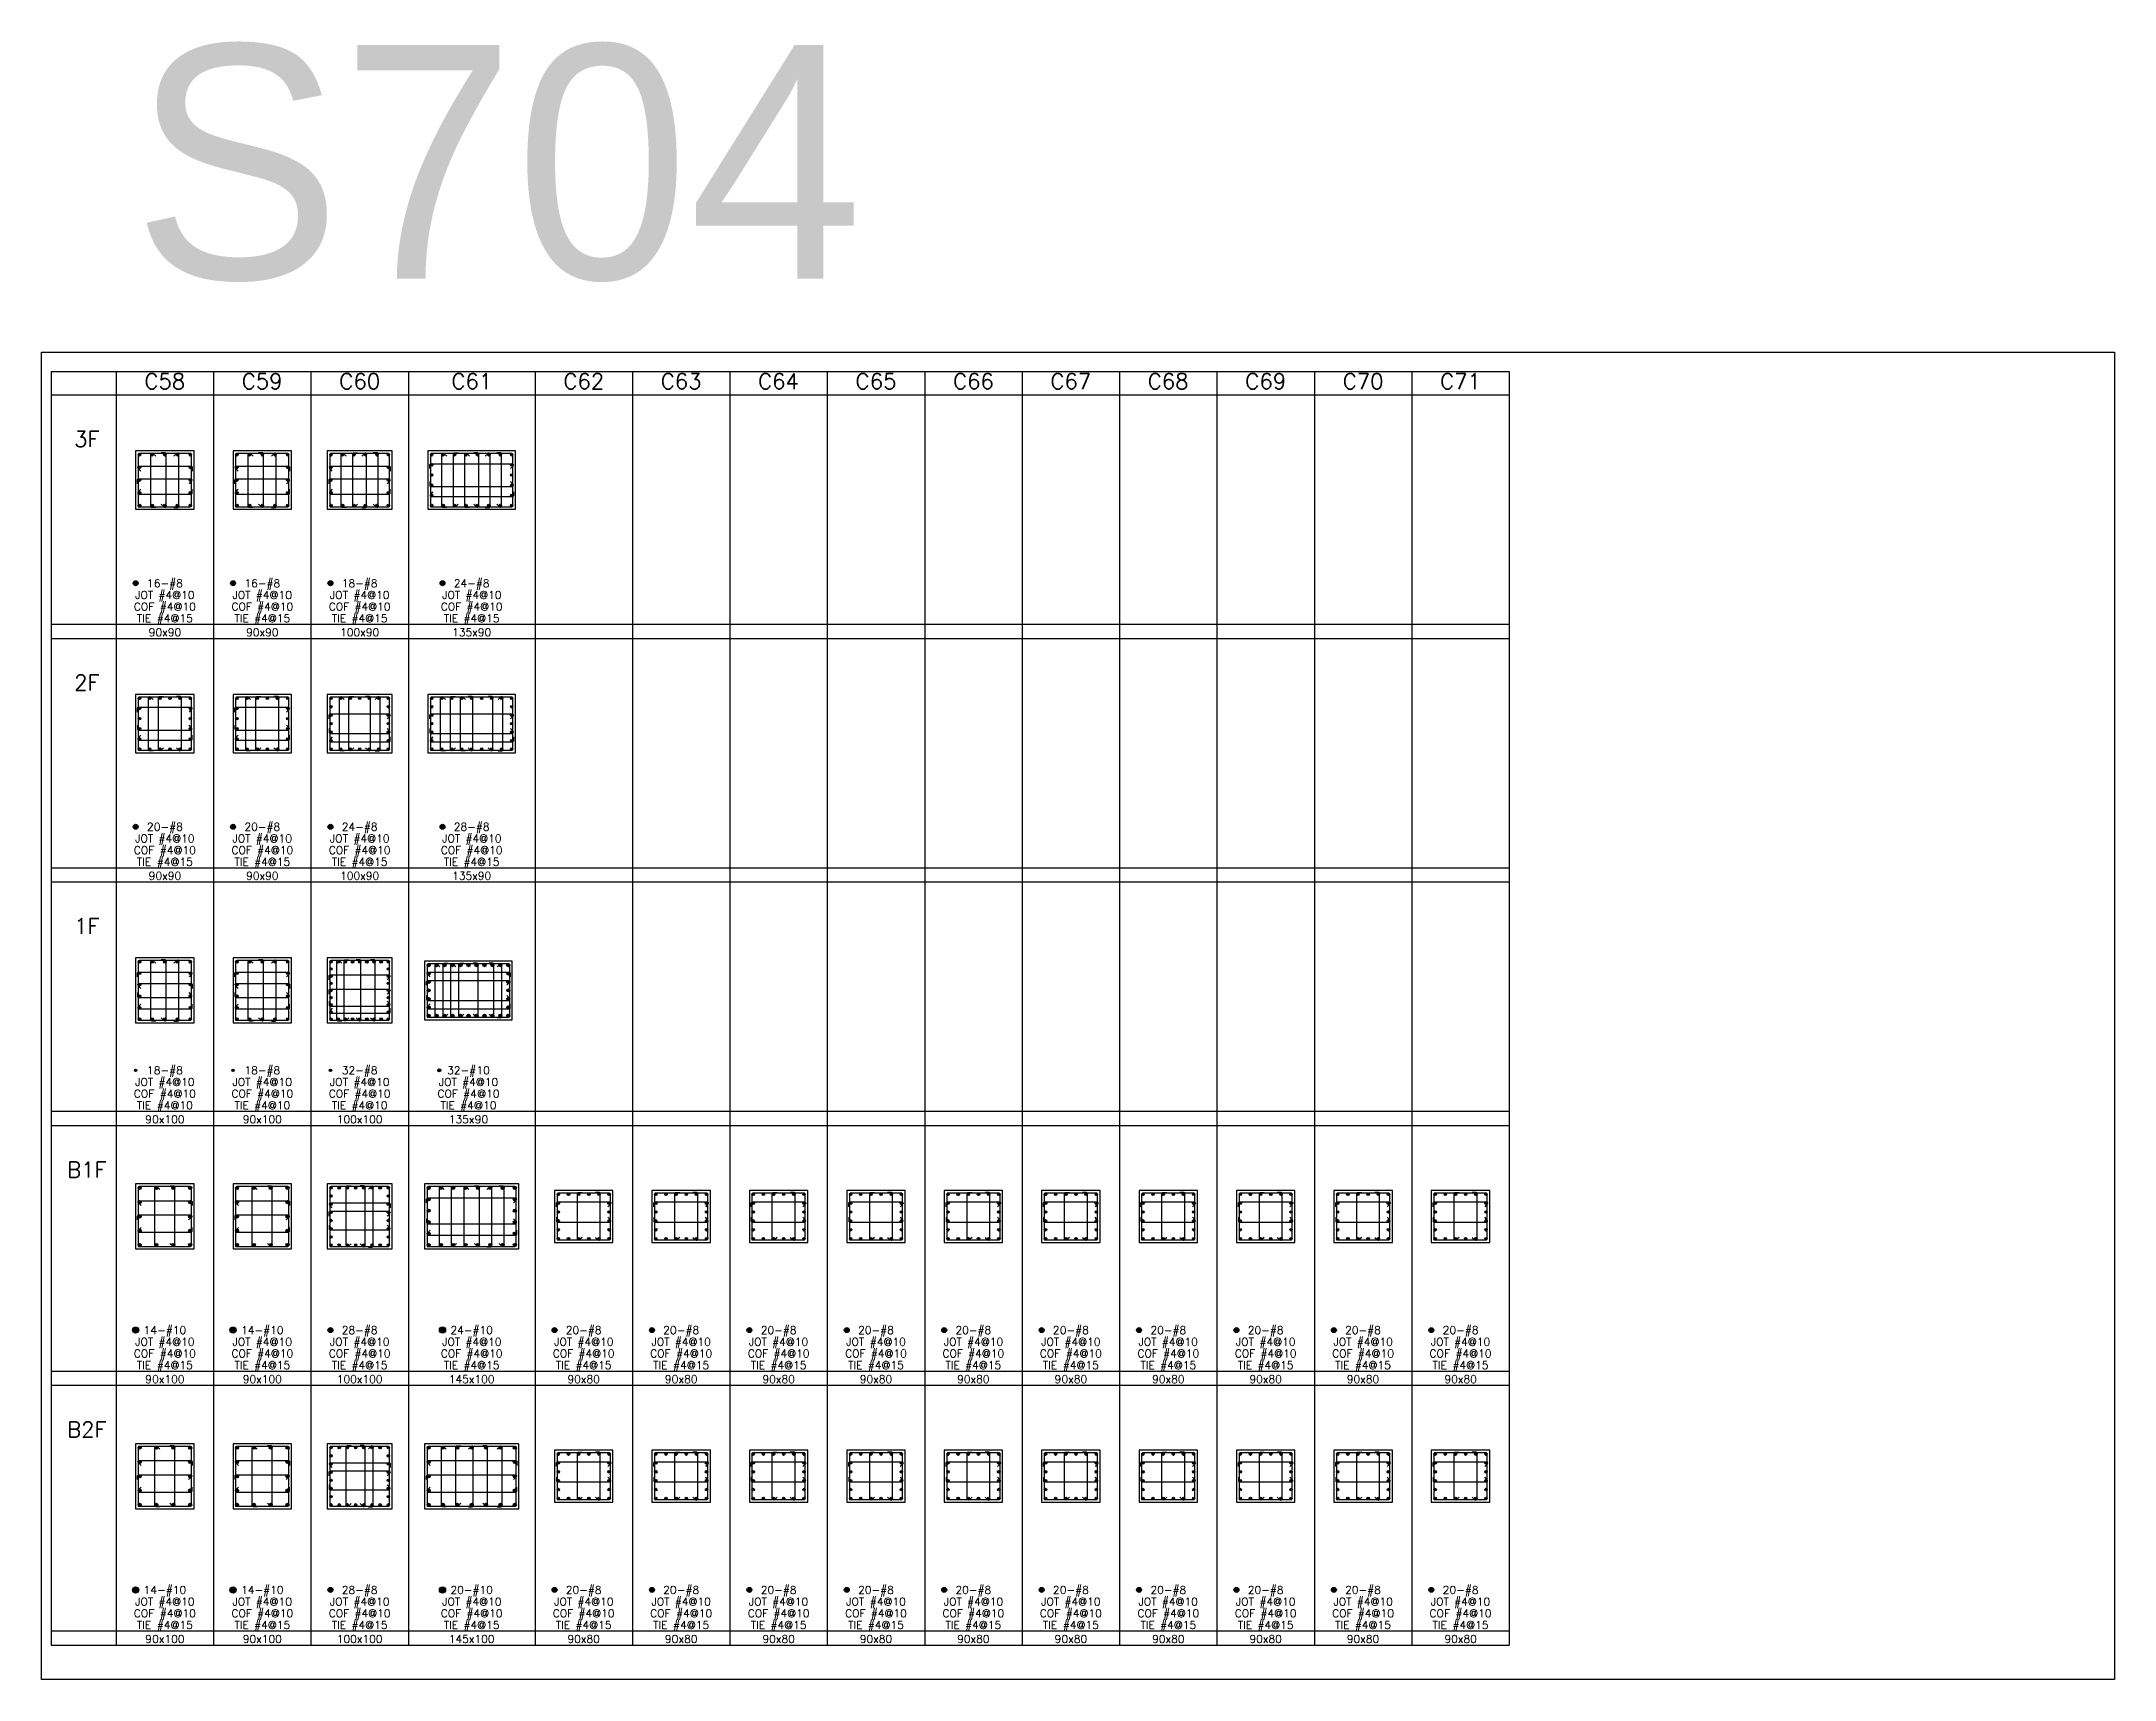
# Model space of a CAD drawing. Header units: millimetres. Extents: x 0 to 31920, y -6088 to 2522.
# Drawn here: x 9576 to 12768, y 0 to 2522 of the extents above; entities that cross this region are included whole.
import ezdxf
from ezdxf.enums import TextEntityAlignment as Align

# ---------------------------------------------------------------- set-up
doc = ezdxf.new("R2010")
doc.units = ezdxf.units.MM
doc.header["$MEASUREMENT"] = 0
for name, color, linetype in [('DwFm', 7, 'Continuous'), ('S-DIM', 2, 'Continuous'), ('S-RC', 130, 'Continuous'), ('S-REINF', 6, 'Continuous'), ('S-REINFD', 201, 'Continuous'), ('S-STUD', 1, 'Continuous'), ('S-TEXT', 2, 'Continuous')]:
    doc.layers.add(name, color=color, linetype=linetype)
doc.styles.add('CS4', font='romans.shx', dxfattribs={"width": 0.8, "bigfont": 'lsp.shx'})
doc.styles.add('HELOPEN', font='helopen.shx')

msp = doc.modelspace()

# ---------------------------------------------------------------- texts
at = {"color": 4, "style": 'HELOPEN'}
msp.add_text('S704', height=360, dxfattribs=at).set_placement((9716.4, 2156.8))
at = {"layer": 'S-TEXT', "style": 'CS4'}
for s, height, p in [('C58', 24, (9766, 1987)), ('C59', 24, (9916, 1987)), ('C60', 24, (10066, 1987)), ('C61', 24, (10238.5, 1987)), ('C62', 24, (10411, 1987)), ('C63', 24, (10561, 1987)), ('C64', 24, (10711, 1987)), ('C65', 24, (10861, 1987)), ('C66', 24, (11011, 1987)), ('C67', 24, (11161, 1987)), ('C68', 24, (11311, 1987)), ('C69', 24, (11461, 1987)), ('C70', 24, (11611, 1987)), ('C71', 24, (11761, 1987)), ('3F', 24, (9646, 1898)), ('16-#8', 12, (9766, 1682)), ('16-#8', 12, (9916, 1682)), ('18-#8', 12, (10066, 1682)), ('24-#8', 12, (10238.5, 1682)), ('COF #4@10', 12, (9766, 1646)), ('JOT #4@10', 12, (9766, 1664)), ('COF #4@10', 12, (9916, 1646)), ('JOT #4@10', 12, (9916, 1664)), ('COF #4@10', 12, (10066, 1646)), ('JOT #4@10', 12, (10066, 1664)), ('COF #4@10', 12, (10238.5, 1646)), ('JOT #4@10', 12, (10238.5, 1664)), ('TIE #4@15', 12, (9766, 1628)), ('TIE #4@15', 12, (9916, 1628)), ('TIE #4@15', 12, (10066, 1628)), ('TIE #4@15', 12, (10238.5, 1628)), ('90x90', 12, (9766, 1606.5)), ('90x90', 12, (9916, 1606.5)), ('100x90', 12, (10066, 1606.5)), ('135x90', 12, (10238.5, 1606.5)), ('2F', 24, (9646, 1523)), ('20-#8', 12, (9766, 1307)), ('20-#8', 12, (9916, 1307)), ('24-#8', 12, (10066, 1307)), ('28-#8', 12, (10238.5, 1307)), ('COF #4@10', 12, (9766, 1271)), ('JOT #4@10', 12, (9766, 1289)), ('COF #4@10', 12, (9916, 1271)), ('JOT #4@10', 12, (9916, 1289)), ('COF #4@10', 12, (10066, 1271)), ('JOT #4@10', 12, (10066, 1289)), ('COF #4@10', 12, (10238.5, 1271)), ('JOT #4@10', 12, (10238.5, 1289)), ('TIE #4@15', 12, (9766, 1253)), ('TIE #4@15', 12, (9916, 1253)), ('TIE #4@15', 12, (10066, 1253)), ('TIE #4@15', 12, (10238.5, 1253)), ('90x90', 12, (9766, 1231.5)), ('90x90', 12, (9916, 1231.5)), ('100x90', 12, (10066, 1231.5)), ('135x90', 12, (10238.5, 1231.5)), ('1F', 24, (9646, 1148)), ('B1F', 24, (9646, 773)), ('14-#10', 12, (9766, 532)), ('14-#10', 12, (9916, 532)), ('28-#8', 12, (10066, 532)), ('24-#10', 12, (10238.5, 532)), ('20-#8', 12, (10411, 532)), ('20-#8', 12, (10561, 532)), ('20-#8', 12, (10711, 532)), ('20-#8', 12, (10861, 532)), ('20-#8', 12, (11011, 532)), ('20-#8', 12, (11161, 532)), ('20-#8', 12, (11311, 532)), ('20-#8', 12, (11461, 532)), ('20-#8', 12, (11611, 532)), ('20-#8', 12, (11761, 532)), ('JOT #4@10', 12, (9766, 514)), ('JOT #4@10', 12, (9916, 514)), ('JOT #4@10', 12, (10066, 514)), ('JOT #4@10', 12, (10238.5, 514)), ('JOT #4@10', 12, (10411, 514)), ('JOT #4@10', 12, (10561, 514)), ('JOT #4@10', 12, (10711, 514)), ('JOT #4@10', 12, (10861, 514)), ('JOT #4@10', 12, (11011, 514)), ('JOT #4@10', 12, (11161, 514)), ('JOT #4@10', 12, (11311, 514)), ('JOT #4@10', 12, (11461, 514)), ('JOT #4@10', 12, (11611, 514)), ('JOT #4@10', 12, (11761, 514)), ('COF #4@10', 12, (9766, 496)), ('TIE #4@15', 12, (9766, 478)), ('COF #4@10', 12, (9916, 496)), ('TIE #4@15', 12, (9916, 478)), ('COF #4@10', 12, (10066, 496)), ('TIE #4@15', 12, (10066, 478)), ('COF #4@10', 12, (10238.5, 496)), ('TIE #4@15', 12, (10238.5, 478)), ('COF #4@10', 12, (10411, 496)), ('TIE #4@15', 12, (10411, 478)), ('COF #4@10', 12, (10561, 496)), ('TIE #4@15', 12, (10561, 478)), ('COF #4@10', 12, (10711, 496)), ('TIE #4@15', 12, (10711, 478)), ('COF #4@10', 12, (10861, 496)), ('TIE #4@15', 12, (10861, 478)), ('COF #4@10', 12, (11011, 496)), ('TIE #4@15', 12, (11011, 478)), ('COF #4@10', 12, (11161, 496)), ('TIE #4@15', 12, (11161, 478)), ('COF #4@10', 12, (11311, 496)), ('TIE #4@15', 12, (11311, 478)), ('COF #4@10', 12, (11461, 496)), ('TIE #4@15', 12, (11461, 478)), ('COF #4@10', 12, (11611, 496)), ('TIE #4@15', 12, (11611, 478)), ('COF #4@10', 12, (11761, 496)), ('TIE #4@15', 12, (11761, 478)), ('90x100', 12, (9766, 456.5)), ('90x100', 12, (9916, 456.5)), ('100x100', 12, (10066, 456.5)), ('145x100', 12, (10238.5, 456.5)), ('90x80', 12, (10411, 456.5)), ('90x80', 12, (10561, 456.5)), ('90x80', 12, (10711, 456.5)), ('90x80', 12, (10861, 456.5)), ('90x80', 12, (11011, 456.5)), ('90x80', 12, (11161, 456.5)), ('90x80', 12, (11311, 456.5)), ('90x80', 12, (11461, 456.5)), ('90x80', 12, (11611, 456.5)), ('90x80', 12, (11761, 456.5)), ('B2F', 24, (9646, 373)), ('JOT #4@10', 12, (9766, 114)), ('14-#10', 12, (9766, 132)), ('JOT #4@10', 12, (9916, 114)), ('14-#10', 12, (9916, 132)), ('JOT #4@10', 12, (10066, 114)), ('28-#8', 12, (10066, 132)), ('JOT #4@10', 12, (10238.5, 114)), ('20-#10', 12, (10238.5, 132)), ('JOT #4@10', 12, (10411, 114)), ('20-#8', 12, (10411, 132)), ('JOT #4@10', 12, (10561, 114)), ('20-#8', 12, (10561, 132)), ('JOT #4@10', 12, (10711, 114)), ('20-#8', 12, (10711, 132)), ('JOT #4@10', 12, (10861, 114)), ('20-#8', 12, (10861, 132)), ('JOT #4@10', 12, (11011, 114)), ('20-#8', 12, (11011, 132)), ('JOT #4@10', 12, (11161, 114)), ('20-#8', 12, (11161, 132)), ('JOT #4@10', 12, (11311, 114)), ('20-#8', 12, (11311, 132)), ('JOT #4@10', 12, (11461, 114)), ('20-#8', 12, (11461, 132)), ('JOT #4@10', 12, (11611, 114)), ('20-#8', 12, (11611, 132)), ('JOT #4@10', 12, (11761, 114)), ('20-#8', 12, (11761, 132)), ('COF #4@10', 12, (9766, 96)), ('COF #4@10', 12, (9916, 96)), ('COF #4@10', 12, (10066, 96)), ('COF #4@10', 12, (10238.5, 96)), ('COF #4@10', 12, (10411, 96)), ('COF #4@10', 12, (10561, 96)), ('COF #4@10', 12, (10711, 96)), ('COF #4@10', 12, (10861, 96)), ('COF #4@10', 12, (11011, 96)), ('COF #4@10', 12, (11161, 96)), ('COF #4@10', 12, (11311, 96)), ('COF #4@10', 12, (11461, 96)), ('COF #4@10', 12, (11611, 96)), ('COF #4@10', 12, (11761, 96)), ('TIE #4@15', 12, (9766, 78)), ('90x100', 12, (9766, 56.5)), ('TIE #4@15', 12, (9916, 78)), ('90x100', 12, (9916, 56.5)), ('TIE #4@15', 12, (10066, 78)), ('100x100', 12, (10066, 56.5)), ('TIE #4@15', 12, (10238.5, 78)), ('145x100', 12, (10238.5, 56.5)), ('TIE #4@15', 12, (10411, 78)), ('90x80', 12, (10411, 56.5)), ('TIE #4@15', 12, (10561, 78)), ('90x80', 12, (10561, 56.5)), ('TIE #4@15', 12, (10711, 78)), ('90x80', 12, (10711, 56.5)), ('TIE #4@15', 12, (10861, 78)), ('90x80', 12, (10861, 56.5)), ('TIE #4@15', 12, (11011, 78)), ('90x80', 12, (11011, 56.5)), ('TIE #4@15', 12, (11161, 78)), ('90x80', 12, (11161, 56.5)), ('TIE #4@15', 12, (11311, 78)), ('90x80', 12, (11311, 56.5)), ('TIE #4@15', 12, (11461, 78)), ('90x80', 12, (11461, 56.5)), ('TIE #4@15', 12, (11611, 78)), ('90x80', 12, (11611, 56.5)), ('TIE #4@15', 12, (11761, 78)), ('90x80', 12, (11761, 56.5))]:
    msp.add_text(s, height=height, dxfattribs=at).set_placement(p, align=Align.CENTER)

# ---------------------------------------------------------------- blocks, each defined once
blk = doc.blocks.new('繪圖範圍')
blk.add_lwpolyline([(0, 51.1), (79.8, 51.1), (79.8, 0), (0, 0)], close=True)
blk = doc.blocks.new('A$C861375b4')
at = {"layer": 'S-REINFD'}
h = blk.add_hatch(color=256, dxfattribs=at)
edge = h.paths.add_edge_path()
edge.add_arc((35.9, 252.1), 1.91, 0, 360)
h = blk.add_hatch(color=256, dxfattribs=at)
edge = h.paths.add_edge_path()
edge.add_arc((35.9, 234.5), 1.91, 0, 360)
h = blk.add_hatch(color=256, dxfattribs=at)
edge = h.paths.add_edge_path()
edge.add_arc((55.5, 252.1), 1.91, 0, 360)
h = blk.add_hatch(color=256, dxfattribs=at)
edge = h.paths.add_edge_path()
edge.add_arc((75, 252.1), 1.91, 0, 360)
h = blk.add_hatch(color=256, dxfattribs=at)
edge = h.paths.add_edge_path()
edge.add_arc((94.5, 252.1), 1.91, 0, 360)
h = blk.add_hatch(color=256, dxfattribs=at)
edge = h.paths.add_edge_path()
edge.add_arc((114.1, 252.1), 1.91, 0, 360)
h = blk.add_hatch(color=256, dxfattribs=at)
edge = h.paths.add_edge_path()
edge.add_arc((114.1, 234.5), 1.91, 0, 360)
h = blk.add_hatch(color=256, dxfattribs=at)
edge = h.paths.add_edge_path()
edge.add_arc((185.9, 252.1), 1.91, 0, 360)
h = blk.add_hatch(color=256, dxfattribs=at)
edge = h.paths.add_edge_path()
edge.add_arc((185.9, 234.5), 1.91, 0, 360)
h = blk.add_hatch(color=256, dxfattribs=at)
edge = h.paths.add_edge_path()
edge.add_arc((205.5, 252.1), 1.91, 0, 360)
h = blk.add_hatch(color=256, dxfattribs=at)
edge = h.paths.add_edge_path()
edge.add_arc((225, 252.1), 1.91, 0, 360)
h = blk.add_hatch(color=256, dxfattribs=at)
edge = h.paths.add_edge_path()
edge.add_arc((244.5, 252.1), 1.91, 0, 360)
h = blk.add_hatch(color=256, dxfattribs=at)
edge = h.paths.add_edge_path()
edge.add_arc((264.1, 252.1), 1.91, 0, 360)
h = blk.add_hatch(color=256, dxfattribs=at)
edge = h.paths.add_edge_path()
edge.add_arc((264.1, 234.5), 1.91, 0, 360)
h = blk.add_hatch(color=256, dxfattribs=at)
edge = h.paths.add_edge_path()
edge.add_arc((330.9, 252.1), 1.91, 0, 360)
h = blk.add_hatch(color=256, dxfattribs=at)
edge = h.paths.add_edge_path()
edge.add_arc((330.9, 241.1), 1.91, 0, 360)
h = blk.add_hatch(color=256, dxfattribs=at)
edge = h.paths.add_edge_path()
edge.add_arc((330.9, 230), 1.91, 0, 360)
h = blk.add_hatch(color=256, dxfattribs=at)
edge = h.paths.add_edge_path()
edge.add_arc((341.9, 252.1), 1.91, 0, 360)
h = blk.add_hatch(color=256, dxfattribs=at)
edge = h.paths.add_edge_path()
edge.add_arc((353, 252.1), 1.91, 0, 360)
h = blk.add_hatch(color=256, dxfattribs=at)
edge = h.paths.add_edge_path()
edge.add_arc((364, 252.1), 1.91, 0, 360)
h = blk.add_hatch(color=256, dxfattribs=at)
edge = h.paths.add_edge_path()
edge.add_arc((375, 252.1), 1.91, 0, 360)
h = blk.add_hatch(color=256, dxfattribs=at)
edge = h.paths.add_edge_path()
edge.add_arc((386, 252.1), 1.91, 0, 360)
h = blk.add_hatch(color=256, dxfattribs=at)
edge = h.paths.add_edge_path()
edge.add_arc((397, 252.1), 1.91, 0, 360)
h = blk.add_hatch(color=256, dxfattribs=at)
edge = h.paths.add_edge_path()
edge.add_arc((408.1, 252.1), 1.91, 0, 360)
h = blk.add_hatch(color=256, dxfattribs=at)
edge = h.paths.add_edge_path()
edge.add_arc((419.1, 252.1), 1.91, 0, 360)
h = blk.add_hatch(color=256, dxfattribs=at)
edge = h.paths.add_edge_path()
edge.add_arc((419.1, 241.1), 1.91, 0, 360)
h = blk.add_hatch(color=256, dxfattribs=at)
edge = h.paths.add_edge_path()
edge.add_arc((419.1, 230), 1.91, 0, 360)
h = blk.add_hatch(color=256, dxfattribs=at)
edge = h.paths.add_edge_path()
edge.add_arc((481.1, 246.9), 2.38, 0, 360)
h = blk.add_hatch(color=256, dxfattribs=at)
edge = h.paths.add_edge_path()
edge.add_arc((481.1, 234), 2.38, 0, 360)
h = blk.add_hatch(color=256, dxfattribs=at)
edge = h.paths.add_edge_path()
edge.add_arc((493.4, 246.9), 2.38, 0, 360)
h = blk.add_hatch(color=256, dxfattribs=at)
edge = h.paths.add_edge_path()
edge.add_arc((505.6, 246.9), 2.38, 0, 360)
h = blk.add_hatch(color=256, dxfattribs=at)
edge = h.paths.add_edge_path()
edge.add_arc((517.9, 246.9), 2.38, 0, 360)
h = blk.add_hatch(color=256, dxfattribs=at)
edge = h.paths.add_edge_path()
edge.add_arc((530.2, 246.9), 2.38, 0, 360)
h = blk.add_hatch(color=256, dxfattribs=at)
edge = h.paths.add_edge_path()
edge.add_arc((542.5, 246.9), 2.38, 0, 360)
h = blk.add_hatch(color=256, dxfattribs=at)
edge = h.paths.add_edge_path()
edge.add_arc((554.8, 246.9), 2.38, 0, 360)
h = blk.add_hatch(color=256, dxfattribs=at)
edge = h.paths.add_edge_path()
edge.add_arc((567.1, 246.9), 2.38, 0, 360)
h = blk.add_hatch(color=256, dxfattribs=at)
edge = h.paths.add_edge_path()
edge.add_arc((579.4, 246.9), 2.38, 0, 360)
h = blk.add_hatch(color=256, dxfattribs=at)
edge = h.paths.add_edge_path()
edge.add_arc((591.6, 246.9), 2.38, 0, 360)
h = blk.add_hatch(color=256, dxfattribs=at)
edge = h.paths.add_edge_path()
edge.add_arc((603.9, 246.9), 2.38, 0, 360)
h = blk.add_hatch(color=256, dxfattribs=at)
edge = h.paths.add_edge_path()
edge.add_arc((603.9, 234), 2.38, 0, 360)
h = blk.add_hatch(color=256, dxfattribs=at)
edge = h.paths.add_edge_path()
edge.add_arc((35.9, 216.8), 1.91, 0, 360)
h = blk.add_hatch(color=256, dxfattribs=at)
edge = h.paths.add_edge_path()
edge.add_arc((35.9, 199.2), 1.91, 0, 360)
h = blk.add_hatch(color=256, dxfattribs=at)
edge = h.paths.add_edge_path()
edge.add_arc((114.1, 216.8), 1.91, 0, 360)
h = blk.add_hatch(color=256, dxfattribs=at)
edge = h.paths.add_edge_path()
edge.add_arc((114.1, 199.2), 1.91, 0, 360)
h = blk.add_hatch(color=256, dxfattribs=at)
edge = h.paths.add_edge_path()
edge.add_arc((185.9, 216.8), 1.91, 0, 360)
h = blk.add_hatch(color=256, dxfattribs=at)
edge = h.paths.add_edge_path()
edge.add_arc((185.9, 199.2), 1.91, 0, 360)
h = blk.add_hatch(color=256, dxfattribs=at)
edge = h.paths.add_edge_path()
edge.add_arc((264.1, 216.8), 1.91, 0, 360)
h = blk.add_hatch(color=256, dxfattribs=at)
edge = h.paths.add_edge_path()
edge.add_arc((264.1, 199.2), 1.91, 0, 360)
h = blk.add_hatch(color=256, dxfattribs=at)
edge = h.paths.add_edge_path()
edge.add_arc((330.9, 219), 1.91, 0, 360)
h = blk.add_hatch(color=256, dxfattribs=at)
edge = h.paths.add_edge_path()
edge.add_arc((330.9, 208), 1.91, 0, 360)
h = blk.add_hatch(color=256, dxfattribs=at)
edge = h.paths.add_edge_path()
edge.add_arc((330.9, 197), 1.91, 0, 360)
h = blk.add_hatch(color=256, dxfattribs=at)
edge = h.paths.add_edge_path()
edge.add_arc((419.1, 219), 1.91, 0, 360)
h = blk.add_hatch(color=256, dxfattribs=at)
edge = h.paths.add_edge_path()
edge.add_arc((419.1, 208), 1.91, 0, 360)
h = blk.add_hatch(color=256, dxfattribs=at)
edge = h.paths.add_edge_path()
edge.add_arc((419.1, 197), 1.91, 0, 360)
h = blk.add_hatch(color=256, dxfattribs=at)
edge = h.paths.add_edge_path()
edge.add_arc((481.1, 221), 2.38, 0, 360)
h = blk.add_hatch(color=256, dxfattribs=at)
edge = h.paths.add_edge_path()
edge.add_arc((481.1, 208), 2.38, 0, 360)
h = blk.add_hatch(color=256, dxfattribs=at)
edge = h.paths.add_edge_path()
edge.add_arc((481.1, 195), 2.38, 0, 360)
h = blk.add_hatch(color=256, dxfattribs=at)
edge = h.paths.add_edge_path()
edge.add_arc((603.9, 221), 2.38, 0, 360)
h = blk.add_hatch(color=256, dxfattribs=at)
edge = h.paths.add_edge_path()
edge.add_arc((603.9, 208), 2.38, 0, 360)
h = blk.add_hatch(color=256, dxfattribs=at)
edge = h.paths.add_edge_path()
edge.add_arc((603.9, 195), 2.38, 0, 360)
h = blk.add_hatch(color=256, dxfattribs=at)
edge = h.paths.add_edge_path()
edge.add_arc((35.9, 181.5), 1.91, 0, 360)
h = blk.add_hatch(color=256, dxfattribs=at)
edge = h.paths.add_edge_path()
edge.add_arc((35.9, 163.9), 1.91, 0, 360)
h = blk.add_hatch(color=256, dxfattribs=at)
edge = h.paths.add_edge_path()
edge.add_arc((55.5, 163.9), 1.91, 0, 360)
h = blk.add_hatch(color=256, dxfattribs=at)
edge = h.paths.add_edge_path()
edge.add_arc((75, 163.9), 1.91, 0, 360)
h = blk.add_hatch(color=256, dxfattribs=at)
edge = h.paths.add_edge_path()
edge.add_arc((94.5, 163.9), 1.91, 0, 360)
h = blk.add_hatch(color=256, dxfattribs=at)
edge = h.paths.add_edge_path()
edge.add_arc((114.1, 181.5), 1.91, 0, 360)
h = blk.add_hatch(color=256, dxfattribs=at)
edge = h.paths.add_edge_path()
edge.add_arc((114.1, 163.9), 1.91, 0, 360)
h = blk.add_hatch(color=256, dxfattribs=at)
edge = h.paths.add_edge_path()
edge.add_arc((185.9, 181.5), 1.91, 0, 360)
h = blk.add_hatch(color=256, dxfattribs=at)
edge = h.paths.add_edge_path()
edge.add_arc((185.9, 163.9), 1.91, 0, 360)
h = blk.add_hatch(color=256, dxfattribs=at)
edge = h.paths.add_edge_path()
edge.add_arc((205.5, 163.9), 1.91, 0, 360)
h = blk.add_hatch(color=256, dxfattribs=at)
edge = h.paths.add_edge_path()
edge.add_arc((225, 163.9), 1.91, 0, 360)
h = blk.add_hatch(color=256, dxfattribs=at)
edge = h.paths.add_edge_path()
edge.add_arc((244.5, 163.9), 1.91, 0, 360)
h = blk.add_hatch(color=256, dxfattribs=at)
edge = h.paths.add_edge_path()
edge.add_arc((264.1, 181.5), 1.91, 0, 360)
h = blk.add_hatch(color=256, dxfattribs=at)
edge = h.paths.add_edge_path()
edge.add_arc((264.1, 163.9), 1.91, 0, 360)
h = blk.add_hatch(color=256, dxfattribs=at)
edge = h.paths.add_edge_path()
edge.add_arc((330.9, 186), 1.91, 0, 360)
h = blk.add_hatch(color=256, dxfattribs=at)
edge = h.paths.add_edge_path()
edge.add_arc((330.9, 174.9), 1.91, 0, 360)
h = blk.add_hatch(color=256, dxfattribs=at)
edge = h.paths.add_edge_path()
edge.add_arc((330.9, 163.9), 1.91, 0, 360)
h = blk.add_hatch(color=256, dxfattribs=at)
edge = h.paths.add_edge_path()
edge.add_arc((341.9, 163.9), 1.91, 0, 360)
h = blk.add_hatch(color=256, dxfattribs=at)
edge = h.paths.add_edge_path()
edge.add_arc((353, 163.9), 1.91, 0, 360)
h = blk.add_hatch(color=256, dxfattribs=at)
edge = h.paths.add_edge_path()
edge.add_arc((364, 163.9), 1.91, 0, 360)
h = blk.add_hatch(color=256, dxfattribs=at)
edge = h.paths.add_edge_path()
edge.add_arc((375, 163.9), 1.91, 0, 360)
h = blk.add_hatch(color=256, dxfattribs=at)
edge = h.paths.add_edge_path()
edge.add_arc((386, 163.9), 1.91, 0, 360)
h = blk.add_hatch(color=256, dxfattribs=at)
edge = h.paths.add_edge_path()
edge.add_arc((397, 163.9), 1.91, 0, 360)
h = blk.add_hatch(color=256, dxfattribs=at)
edge = h.paths.add_edge_path()
edge.add_arc((408.1, 163.9), 1.91, 0, 360)
h = blk.add_hatch(color=256, dxfattribs=at)
edge = h.paths.add_edge_path()
edge.add_arc((419.1, 186), 1.91, 0, 360)
h = blk.add_hatch(color=256, dxfattribs=at)
edge = h.paths.add_edge_path()
edge.add_arc((419.1, 174.9), 1.91, 0, 360)
h = blk.add_hatch(color=256, dxfattribs=at)
edge = h.paths.add_edge_path()
edge.add_arc((419.1, 163.9), 1.91, 0, 360)
h = blk.add_hatch(color=256, dxfattribs=at)
edge = h.paths.add_edge_path()
edge.add_arc((481.1, 182), 2.38, 0, 360)
h = blk.add_hatch(color=256, dxfattribs=at)
edge = h.paths.add_edge_path()
edge.add_arc((481.1, 169.1), 2.38, 0, 360)
h = blk.add_hatch(color=256, dxfattribs=at)
edge = h.paths.add_edge_path()
edge.add_arc((493.4, 169.1), 2.38, 0, 360)
h = blk.add_hatch(color=256, dxfattribs=at)
edge = h.paths.add_edge_path()
edge.add_arc((505.6, 169.1), 2.38, 0, 360)
h = blk.add_hatch(color=256, dxfattribs=at)
edge = h.paths.add_edge_path()
edge.add_arc((517.9, 169.1), 2.38, 0, 360)
h = blk.add_hatch(color=256, dxfattribs=at)
edge = h.paths.add_edge_path()
edge.add_arc((530.2, 169.1), 2.38, 0, 360)
h = blk.add_hatch(color=256, dxfattribs=at)
edge = h.paths.add_edge_path()
edge.add_arc((542.5, 169.1), 2.38, 0, 360)
h = blk.add_hatch(color=256, dxfattribs=at)
edge = h.paths.add_edge_path()
edge.add_arc((554.8, 169.1), 2.38, 0, 360)
h = blk.add_hatch(color=256, dxfattribs=at)
edge = h.paths.add_edge_path()
edge.add_arc((567.1, 169.1), 2.38, 0, 360)
h = blk.add_hatch(color=256, dxfattribs=at)
edge = h.paths.add_edge_path()
edge.add_arc((579.4, 169.1), 2.38, 0, 360)
h = blk.add_hatch(color=256, dxfattribs=at)
edge = h.paths.add_edge_path()
edge.add_arc((591.6, 169.1), 2.38, 0, 360)
h = blk.add_hatch(color=256, dxfattribs=at)
edge = h.paths.add_edge_path()
edge.add_arc((603.9, 182), 2.38, 0, 360)
h = blk.add_hatch(color=256, dxfattribs=at)
edge = h.paths.add_edge_path()
edge.add_arc((603.9, 169.1), 2.38, 0, 360)
h = blk.add_hatch(color=256, dxfattribs=at)
edge = h.paths.add_edge_path()
edge.add_arc((30, 85), 1.91, 0, 360)
h = blk.add_hatch(color=256, dxfattribs=at)
edge = h.paths.add_edge_path()
edge.add_arc((180, 85), 1.91, 0, 360)
h = blk.add_hatch(color=256, dxfattribs=at)
edge = h.paths.add_edge_path()
edge.add_arc((330, 85), 1.91, 0, 360)
h = blk.add_hatch(color=256, dxfattribs=at)
edge = h.paths.add_edge_path()
edge.add_arc((497.5, 85), 2.38, 0, 360)
at = {"layer": 'S-RC'}
for points in [[(30, 158), (120, 158), (120, 258), (30, 258), (30, 158)], [(180, 158), (270, 158), (270, 258), (180, 258), (180, 158)], [(325, 158), (425, 158), (425, 258), (325, 258), (325, 158)], [(475, 163), (610, 163), (610, 253), (475, 253), (475, 163)]]:
    blk.add_lwpolyline(points, dxfattribs=at)
at = {"layer": 'S-REINF', "color": 2}
for points in [[(32.9, 228.9), (32.9, 234.5, -0.414214), (34.8, 236.4), (114.8, 236.4, -0.653352), (116.2, 233.2), (112.2, 228.9)], [(34, 162), (114.1, 162, 0.414214), (116, 163.9), (116, 252.1, 0.414214), (114.1, 254), (35.9, 254, 0.414214), (34, 252.1), (34, 162)], [(61, 160.9), (55.4, 160.9, -0.414214), (53.5, 162.8), (53.5, 252.8, -0.653352), (56.7, 254.2), (61, 250.2)], [(69.4, 165.8), (73.7, 161.8, 0.653352), (76.9, 163.2), (76.9, 253.2, 0.414214), (75, 255.1), (69.4, 255.1)], [(89, 160.9), (94.6, 160.9, 0.414214), (96.5, 162.8), (96.5, 252.8, 0.653352), (93.3, 254.2), (89, 250.2)], [(182.9, 228.9), (182.9, 234.5, -0.414214), (184.8, 236.4), (264.8, 236.4, -0.653352), (266.2, 233.2), (262.2, 228.9)], [(184, 162), (264.1, 162, 0.414214), (266, 163.9), (266, 252.1, 0.414214), (264.1, 254), (185.9, 254, 0.414214), (184, 252.1), (184, 162)], [(211, 160.9), (205.4, 160.9, -0.414214), (203.5, 162.8), (203.5, 252.8, -0.653352), (206.7, 254.2), (211, 250.2)], [(219.4, 165.8), (223.7, 161.8, 0.653352), (226.9, 163.2), (226.9, 253.2, 0.414214), (225, 255.1), (219.4, 255.1)], [(239, 160.9), (244.6, 160.9, 0.414214), (246.5, 162.8), (246.5, 252.8, 0.653352), (243.3, 254.2), (239, 250.2)], [(327.9, 224.5), (327.9, 230.1, -0.414214), (329.8, 232), (419.8, 232, -0.653352), (421.2, 228.8), (417.2, 224.5)], [(329, 162), (419.1, 162, 0.414214), (421, 163.9), (421, 252.1, 0.414214), (419.1, 254), (330.9, 254, 0.414214), (329, 252.1), (329, 162)], [(347.5, 160.9), (341.9, 160.9, -0.414214), (340, 162.8), (340, 252.8, -0.653352), (343.2, 254.2), (347.5, 250.2)], [(358.5, 165.8), (354.2, 161.8, -0.653352), (351, 163.2), (351, 253.2, -0.414214), (352.9, 255.1), (358.5, 255.1)], [(369.4, 165.8), (373.7, 161.8, 0.653352), (376.9, 163.2), (376.9, 253.2, 0.414214), (375, 255.1), (369.4, 255.1)], [(391.5, 165.8), (395.8, 161.8, 0.653352), (399, 163.2), (399, 253.2, 0.414214), (397.1, 255.1), (391.5, 255.1)], [(483.4, 228.8), (479.2, 233.1, -0.665297), (480.6, 236.3), (605, 236.3, -0.414214), (606.9, 234.4), (606.9, 228.8)], [(479, 167), (604.1, 167, 0.414214), (606, 168.9), (606, 247.1, 0.414214), (604.1, 249), (480.9, 249, 0.414214), (479, 247.1), (479, 167)], [(498.5, 166.1), (492.9, 166.1, -0.414214), (491, 168), (491, 247.4, -0.665297), (494.2, 248.8), (498.5, 244.6)], [(510.8, 171.4), (506.5, 167.2, -0.665297), (503.3, 168.6), (503.3, 248, -0.414214), (505.2, 249.9), (510.8, 249.9)], [(523, 166.1), (517.4, 166.1, -0.414214), (515.5, 168), (515.5, 247.4, -0.665297), (518.8, 248.8), (523, 244.6)], [(535.3, 171.4), (531.1, 167.2, -0.665297), (527.8, 168.6), (527.8, 248, -0.414214), (529.7, 249.9), (535.3, 249.9)], [(549.7, 171.4), (553.9, 167.2, 0.665297), (557.2, 168.6), (557.2, 248, 0.414214), (555.3, 249.9), (549.7, 249.9)], [(574.2, 171.4), (578.5, 167.2, 0.665297), (581.7, 168.6), (581.7, 248, 0.414214), (579.8, 249.9), (574.2, 249.9)], [(586.5, 166.1), (592.1, 166.1, 0.414214), (594, 168), (594, 247.4, 0.665297), (590.8, 248.8), (586.5, 244.6)], [(32.9, 204.8), (32.9, 199.2, 0.414214), (34.8, 197.3), (114.8, 197.3, 0.653352), (116.2, 200.5), (112.2, 204.8)], [(37.8, 211.2), (33.8, 215.5, -0.653352), (35.2, 218.7), (115.2, 218.7, -0.414214), (117.1, 216.8), (117.1, 211.2)], [(182.9, 204.8), (182.9, 199.2, 0.414214), (184.8, 197.3), (264.8, 197.3, 0.653352), (266.2, 200.5), (262.2, 204.8)], [(187.8, 211.2), (183.8, 215.5, -0.653352), (185.2, 218.7), (265.2, 218.7, -0.414214), (267.1, 216.8), (267.1, 211.2)], [(327.9, 202.4), (327.9, 208, -0.414214), (329.8, 209.9), (419.8, 209.9, -0.653352), (421.2, 206.7), (417.2, 202.4)], [(327.9, 191.5), (327.9, 185.9, 0.414214), (329.8, 184), (419.8, 184, 0.653352), (421.2, 187.2), (417.2, 191.5)], [(478.1, 215.9), (478.1, 221.5, -0.414214), (480, 223.4), (604.4, 223.4, -0.665297), (605.8, 220.1), (601.6, 215.9)], [(478.1, 200.1), (478.1, 194.5, 0.414214), (480, 192.6), (604.4, 192.6, 0.665297), (605.8, 195.9), (601.6, 200.1)], [(37.8, 187.1), (33.8, 182.8, 0.653352), (35.2, 179.6), (115.2, 179.6, 0.414214), (117.1, 181.5), (117.1, 187.1)], [(187.8, 187.1), (183.8, 182.8, 0.653352), (185.2, 179.6), (265.2, 179.6, 0.414214), (267.1, 181.5), (267.1, 187.1)], [(332.8, 180.5), (328.8, 176.2, 0.653352), (330.2, 173), (420.2, 173, 0.414214), (422.1, 174.9), (422.1, 180.5)], [(483.4, 187.2), (479.2, 182.9, 0.665297), (480.6, 179.7), (605, 179.7, 0.414214), (606.9, 181.6), (606.9, 187.2)]]:
    blk.add_lwpolyline(points, format="xyb", dxfattribs=at)
at = {"layer": 'S-REINFD'}
for centre, radius in [((35.9, 252.1), 1.91), ((35.9, 234.5), 1.91), ((55.5, 252.1), 1.91), ((75, 252.1), 1.91), ((94.5, 252.1), 1.91), ((114.1, 252.1), 1.91), ((114.1, 234.5), 1.91), ((185.9, 252.1), 1.91), ((185.9, 234.5), 1.91), ((205.5, 252.1), 1.91), ((225, 252.1), 1.91), ((244.5, 252.1), 1.91), ((264.1, 252.1), 1.91), ((264.1, 234.5), 1.91), ((330.9, 252.1), 1.91), ((330.9, 241.1), 1.91), ((330.9, 230), 1.91), ((341.9, 252.1), 1.91), ((353, 252.1), 1.91), ((364, 252.1), 1.91), ((375, 252.1), 1.91), ((386, 252.1), 1.91), ((397, 252.1), 1.91), ((408.1, 252.1), 1.91), ((419.1, 252.1), 1.91), ((419.1, 241.1), 1.91), ((419.1, 230), 1.91), ((481.1, 246.9), 2.38), ((481.1, 234), 2.38), ((493.4, 246.9), 2.38), ((505.6, 246.9), 2.38), ((517.9, 246.9), 2.38), ((530.2, 246.9), 2.38), ((542.5, 246.9), 2.38), ((554.8, 246.9), 2.38), ((567.1, 246.9), 2.38), ((579.4, 246.9), 2.38), ((591.6, 246.9), 2.38), ((603.9, 246.9), 2.38), ((603.9, 234), 2.38), ((35.9, 216.8), 1.91), ((35.9, 199.2), 1.91), ((114.1, 216.8), 1.91), ((114.1, 199.2), 1.91), ((185.9, 216.8), 1.91), ((185.9, 199.2), 1.91), ((264.1, 216.8), 1.91), ((264.1, 199.2), 1.91), ((330.9, 219), 1.91), ((330.9, 208), 1.91), ((330.9, 197), 1.91), ((419.1, 219), 1.91), ((419.1, 208), 1.91), ((419.1, 197), 1.91), ((481.1, 221), 2.38), ((481.1, 208), 2.38), ((481.1, 195), 2.38), ((603.9, 221), 2.38), ((603.9, 208), 2.38), ((603.9, 195), 2.38), ((35.9, 181.5), 1.91), ((35.9, 163.9), 1.91), ((55.5, 163.9), 1.91), ((75, 163.9), 1.91), ((94.5, 163.9), 1.91), ((114.1, 181.5), 1.91), ((114.1, 163.9), 1.91), ((185.9, 181.5), 1.91), ((185.9, 163.9), 1.91), ((205.5, 163.9), 1.91), ((225, 163.9), 1.91), ((244.5, 163.9), 1.91), ((264.1, 181.5), 1.91), ((264.1, 163.9), 1.91), ((330.9, 186), 1.91), ((330.9, 174.9), 1.91), ((330.9, 163.9), 1.91), ((341.9, 163.9), 1.91), ((353, 163.9), 1.91), ((364, 163.9), 1.91), ((375, 163.9), 1.91), ((386, 163.9), 1.91), ((397, 163.9), 1.91), ((408.1, 163.9), 1.91), ((419.1, 186), 1.91), ((419.1, 174.9), 1.91), ((419.1, 163.9), 1.91), ((481.1, 182), 2.38), ((481.1, 169.1), 2.38), ((493.4, 169.1), 2.38), ((505.6, 169.1), 2.38), ((517.9, 169.1), 2.38), ((530.2, 169.1), 2.38), ((542.5, 169.1), 2.38), ((554.8, 169.1), 2.38), ((567.1, 169.1), 2.38), ((579.4, 169.1), 2.38), ((591.6, 169.1), 2.38), ((603.9, 182), 2.38), ((603.9, 169.1), 2.38), ((30, 85), 1.91), ((180, 85), 1.91), ((330, 85), 1.91), ((497.5, 85), 2.38)]:
    blk.add_circle(centre, radius, dxfattribs=at)
at = {"layer": 'S-TEXT', "style": 'CS4'}
for s, p in [('JOT #4@10', (75, 61)), ('18-#8', (75, 79)), ('JOT #4@10', (225, 61)), ('18-#8', (225, 79)), ('JOT #4@10', (375, 61)), ('32-#8', (375, 79)), ('JOT #4@10', (542.5, 61)), ('32-#10', (542.5, 79)), ('COF #4@10', (75, 43)), ('TIE #4@10', (75, 25)), ('COF #4@10', (225, 43)), ('TIE #4@10', (225, 25)), ('COF #4@10', (375, 43)), ('TIE #4@10', (375, 25)), ('COF #4@10', (542.5, 43)), ('TIE #4@10', (542.5, 25)), ('90x100', (75, 3.5)), ('90x100', (225, 3.5)), ('100x100', (375, 3.5)), ('135x90', (542.5, 3.5))]:
    blk.add_text(s, height=12, dxfattribs=at).set_placement(p, align=Align.CENTER)

# ---------------------------------------------------------------- hatches: boundary and pattern name
at = {"layer": 'S-REINFD'}
h = msp.add_hatch(color=256, dxfattribs=at)
edge = h.paths.add_edge_path()
edge.add_arc((9726.9, 1885.8), 1.91, 0, 360)
h = msp.add_hatch(color=256, dxfattribs=at)
edge = h.paths.add_edge_path()
edge.add_arc((9746.5, 1885.8), 1.91, 0, 360)
h = msp.add_hatch(color=256, dxfattribs=at)
edge = h.paths.add_edge_path()
edge.add_arc((9766, 1885.8), 1.91, 0, 360)
h = msp.add_hatch(color=256, dxfattribs=at)
edge = h.paths.add_edge_path()
edge.add_arc((9785.5, 1885.8), 1.91, 0, 360)
h = msp.add_hatch(color=256, dxfattribs=at)
edge = h.paths.add_edge_path()
edge.add_arc((9805.1, 1885.8), 1.91, 0, 360)
h = msp.add_hatch(color=256, dxfattribs=at)
edge = h.paths.add_edge_path()
edge.add_arc((9876.9, 1885.8), 1.91, 0, 360)
h = msp.add_hatch(color=256, dxfattribs=at)
edge = h.paths.add_edge_path()
edge.add_arc((9896.5, 1885.8), 1.91, 0, 360)
h = msp.add_hatch(color=256, dxfattribs=at)
edge = h.paths.add_edge_path()
edge.add_arc((9916, 1885.8), 1.91, 0, 360)
h = msp.add_hatch(color=256, dxfattribs=at)
edge = h.paths.add_edge_path()
edge.add_arc((9935.5, 1885.8), 1.91, 0, 360)
h = msp.add_hatch(color=256, dxfattribs=at)
edge = h.paths.add_edge_path()
edge.add_arc((9955.1, 1885.8), 1.91, 0, 360)
h = msp.add_hatch(color=256, dxfattribs=at)
edge = h.paths.add_edge_path()
edge.add_arc((10021.9, 1885.8), 1.91, 0, 360)
h = msp.add_hatch(color=256, dxfattribs=at)
edge = h.paths.add_edge_path()
edge.add_arc((10039.5, 1885.8), 1.91, 0, 360)
h = msp.add_hatch(color=256, dxfattribs=at)
edge = h.paths.add_edge_path()
edge.add_arc((10057.2, 1885.8), 1.91, 0, 360)
h = msp.add_hatch(color=256, dxfattribs=at)
edge = h.paths.add_edge_path()
edge.add_arc((10074.8, 1885.8), 1.91, 0, 360)
h = msp.add_hatch(color=256, dxfattribs=at)
edge = h.paths.add_edge_path()
edge.add_arc((10092.5, 1885.8), 1.91, 0, 360)
h = msp.add_hatch(color=256, dxfattribs=at)
edge = h.paths.add_edge_path()
edge.add_arc((10110.1, 1885.8), 1.91, 0, 360)
h = msp.add_hatch(color=256, dxfattribs=at)
edge = h.paths.add_edge_path()
edge.add_arc((10176.9, 1885.8), 1.91, 0, 360)
h = msp.add_hatch(color=256, dxfattribs=at)
edge = h.paths.add_edge_path()
edge.add_arc((10194.5, 1885.8), 1.91, 0, 360)
h = msp.add_hatch(color=256, dxfattribs=at)
edge = h.paths.add_edge_path()
edge.add_arc((10212.1, 1885.8), 1.91, 0, 360)
h = msp.add_hatch(color=256, dxfattribs=at)
edge = h.paths.add_edge_path()
edge.add_arc((10229.7, 1885.8), 1.91, 0, 360)
h = msp.add_hatch(color=256, dxfattribs=at)
edge = h.paths.add_edge_path()
edge.add_arc((10247.3, 1885.8), 1.91, 0, 360)
h = msp.add_hatch(color=256, dxfattribs=at)
edge = h.paths.add_edge_path()
edge.add_arc((10264.9, 1885.8), 1.91, 0, 360)
h = msp.add_hatch(color=256, dxfattribs=at)
edge = h.paths.add_edge_path()
edge.add_arc((10282.5, 1885.8), 1.91, 0, 360)
h = msp.add_hatch(color=256, dxfattribs=at)
edge = h.paths.add_edge_path()
edge.add_arc((10300.1, 1885.8), 1.91, 0, 360)
h = msp.add_hatch(color=256, dxfattribs=at)
edge = h.paths.add_edge_path()
edge.add_arc((9726.9, 1866.3), 1.91, 0, 360)
h = msp.add_hatch(color=256, dxfattribs=at)
edge = h.paths.add_edge_path()
edge.add_arc((9805.1, 1866.3), 1.91, 0, 360)
h = msp.add_hatch(color=256, dxfattribs=at)
edge = h.paths.add_edge_path()
edge.add_arc((9876.9, 1866.3), 1.91, 0, 360)
h = msp.add_hatch(color=256, dxfattribs=at)
edge = h.paths.add_edge_path()
edge.add_arc((9955.1, 1866.3), 1.91, 0, 360)
h = msp.add_hatch(color=256, dxfattribs=at)
edge = h.paths.add_edge_path()
edge.add_arc((10021.9, 1866.3), 1.91, 0, 360)
h = msp.add_hatch(color=256, dxfattribs=at)
edge = h.paths.add_edge_path()
edge.add_arc((10110.1, 1866.3), 1.91, 0, 360)
h = msp.add_hatch(color=256, dxfattribs=at)
edge = h.paths.add_edge_path()
edge.add_arc((10176.9, 1870.2), 1.91, 0, 360)
h = msp.add_hatch(color=256, dxfattribs=at)
edge = h.paths.add_edge_path()
edge.add_arc((10176.9, 1854.6), 1.91, 0, 360)
h = msp.add_hatch(color=256, dxfattribs=at)
edge = h.paths.add_edge_path()
edge.add_arc((10300.1, 1870.2), 1.91, 0, 360)
h = msp.add_hatch(color=256, dxfattribs=at)
edge = h.paths.add_edge_path()
edge.add_arc((10300.1, 1854.6), 1.91, 0, 360)
h = msp.add_hatch(color=256, dxfattribs=at)
edge = h.paths.add_edge_path()
edge.add_arc((9726.9, 1846.8), 1.91, 0, 360)
h = msp.add_hatch(color=256, dxfattribs=at)
edge = h.paths.add_edge_path()
edge.add_arc((9726.9, 1827.2), 1.91, 0, 360)
h = msp.add_hatch(color=256, dxfattribs=at)
edge = h.paths.add_edge_path()
edge.add_arc((9805.1, 1846.8), 1.91, 0, 360)
h = msp.add_hatch(color=256, dxfattribs=at)
edge = h.paths.add_edge_path()
edge.add_arc((9805.1, 1827.2), 1.91, 0, 360)
h = msp.add_hatch(color=256, dxfattribs=at)
edge = h.paths.add_edge_path()
edge.add_arc((9876.9, 1846.8), 1.91, 0, 360)
h = msp.add_hatch(color=256, dxfattribs=at)
edge = h.paths.add_edge_path()
edge.add_arc((9876.9, 1827.2), 1.91, 0, 360)
h = msp.add_hatch(color=256, dxfattribs=at)
edge = h.paths.add_edge_path()
edge.add_arc((9955.1, 1846.8), 1.91, 0, 360)
h = msp.add_hatch(color=256, dxfattribs=at)
edge = h.paths.add_edge_path()
edge.add_arc((9955.1, 1827.2), 1.91, 0, 360)
h = msp.add_hatch(color=256, dxfattribs=at)
edge = h.paths.add_edge_path()
edge.add_arc((10021.9, 1846.8), 1.91, 0, 360)
h = msp.add_hatch(color=256, dxfattribs=at)
edge = h.paths.add_edge_path()
edge.add_arc((10021.9, 1827.2), 1.91, 0, 360)
h = msp.add_hatch(color=256, dxfattribs=at)
edge = h.paths.add_edge_path()
edge.add_arc((10110.1, 1846.8), 1.91, 0, 360)
h = msp.add_hatch(color=256, dxfattribs=at)
edge = h.paths.add_edge_path()
edge.add_arc((10110.1, 1827.2), 1.91, 0, 360)
h = msp.add_hatch(color=256, dxfattribs=at)
edge = h.paths.add_edge_path()
edge.add_arc((10176.9, 1838.9), 1.91, 0, 360)
h = msp.add_hatch(color=256, dxfattribs=at)
edge = h.paths.add_edge_path()
edge.add_arc((10176.9, 1823.3), 1.91, 0, 360)
h = msp.add_hatch(color=256, dxfattribs=at)
edge = h.paths.add_edge_path()
edge.add_arc((10300.1, 1838.9), 1.91, 0, 360)
h = msp.add_hatch(color=256, dxfattribs=at)
edge = h.paths.add_edge_path()
edge.add_arc((10300.1, 1823.3), 1.91, 0, 360)
h = msp.add_hatch(color=256, dxfattribs=at)
edge = h.paths.add_edge_path()
edge.add_arc((9726.9, 1807.7), 1.91, 0, 360)
h = msp.add_hatch(color=256, dxfattribs=at)
edge = h.paths.add_edge_path()
edge.add_arc((9746.5, 1807.7), 1.91, 0, 360)
h = msp.add_hatch(color=256, dxfattribs=at)
edge = h.paths.add_edge_path()
edge.add_arc((9766, 1807.7), 1.91, 0, 360)
h = msp.add_hatch(color=256, dxfattribs=at)
edge = h.paths.add_edge_path()
edge.add_arc((9785.5, 1807.7), 1.91, 0, 360)
h = msp.add_hatch(color=256, dxfattribs=at)
edge = h.paths.add_edge_path()
edge.add_arc((9805.1, 1807.7), 1.91, 0, 360)
h = msp.add_hatch(color=256, dxfattribs=at)
edge = h.paths.add_edge_path()
edge.add_arc((9876.9, 1807.7), 1.91, 0, 360)
h = msp.add_hatch(color=256, dxfattribs=at)
edge = h.paths.add_edge_path()
edge.add_arc((9896.5, 1807.7), 1.91, 0, 360)
h = msp.add_hatch(color=256, dxfattribs=at)
edge = h.paths.add_edge_path()
edge.add_arc((9916, 1807.7), 1.91, 0, 360)
h = msp.add_hatch(color=256, dxfattribs=at)
edge = h.paths.add_edge_path()
edge.add_arc((9935.5, 1807.7), 1.91, 0, 360)
h = msp.add_hatch(color=256, dxfattribs=at)
edge = h.paths.add_edge_path()
edge.add_arc((9955.1, 1807.7), 1.91, 0, 360)
h = msp.add_hatch(color=256, dxfattribs=at)
edge = h.paths.add_edge_path()
edge.add_arc((10021.9, 1807.7), 1.91, 0, 360)
h = msp.add_hatch(color=256, dxfattribs=at)
edge = h.paths.add_edge_path()
edge.add_arc((10039.5, 1807.7), 1.91, 0, 360)
h = msp.add_hatch(color=256, dxfattribs=at)
edge = h.paths.add_edge_path()
edge.add_arc((10057.2, 1807.7), 1.91, 0, 360)
h = msp.add_hatch(color=256, dxfattribs=at)
edge = h.paths.add_edge_path()
edge.add_arc((10074.8, 1807.7), 1.91, 0, 360)
h = msp.add_hatch(color=256, dxfattribs=at)
edge = h.paths.add_edge_path()
edge.add_arc((10092.5, 1807.7), 1.91, 0, 360)
h = msp.add_hatch(color=256, dxfattribs=at)
edge = h.paths.add_edge_path()
edge.add_arc((10110.1, 1807.7), 1.91, 0, 360)
h = msp.add_hatch(color=256, dxfattribs=at)
edge = h.paths.add_edge_path()
edge.add_arc((10176.9, 1807.7), 1.91, 0, 360)
h = msp.add_hatch(color=256, dxfattribs=at)
edge = h.paths.add_edge_path()
edge.add_arc((10194.5, 1807.7), 1.91, 0, 360)
h = msp.add_hatch(color=256, dxfattribs=at)
edge = h.paths.add_edge_path()
edge.add_arc((10212.1, 1807.7), 1.91, 0, 360)
h = msp.add_hatch(color=256, dxfattribs=at)
edge = h.paths.add_edge_path()
edge.add_arc((10229.7, 1807.7), 1.91, 0, 360)
h = msp.add_hatch(color=256, dxfattribs=at)
edge = h.paths.add_edge_path()
edge.add_arc((10247.3, 1807.7), 1.91, 0, 360)
h = msp.add_hatch(color=256, dxfattribs=at)
edge = h.paths.add_edge_path()
edge.add_arc((10264.9, 1807.7), 1.91, 0, 360)
h = msp.add_hatch(color=256, dxfattribs=at)
edge = h.paths.add_edge_path()
edge.add_arc((10282.5, 1807.7), 1.91, 0, 360)
h = msp.add_hatch(color=256, dxfattribs=at)
edge = h.paths.add_edge_path()
edge.add_arc((10300.1, 1807.7), 1.91, 0, 360)
h = msp.add_hatch(color=256, dxfattribs=at)
edge = h.paths.add_edge_path()
edge.add_arc((9721, 1688), 3.81, 0, 360)
h = msp.add_hatch(color=256, dxfattribs=at)
edge = h.paths.add_edge_path()
edge.add_arc((9871, 1688), 3.81, 0, 360)
h = msp.add_hatch(color=256, dxfattribs=at)
edge = h.paths.add_edge_path()
edge.add_arc((10021, 1688), 3.81, 0, 360)
h = msp.add_hatch(color=256, dxfattribs=at)
edge = h.paths.add_edge_path()
edge.add_arc((10193.5, 1688), 3.81, 0, 360)
h = msp.add_hatch(color=256, dxfattribs=at)
edge = h.paths.add_edge_path()
edge.add_arc((9726.9, 1510.8), 1.91, 0, 360)
h = msp.add_hatch(color=256, dxfattribs=at)
edge = h.paths.add_edge_path()
edge.add_arc((9742.5, 1510.8), 1.91, 0, 360)
h = msp.add_hatch(color=256, dxfattribs=at)
edge = h.paths.add_edge_path()
edge.add_arc((9758.2, 1510.8), 1.91, 0, 360)
h = msp.add_hatch(color=256, dxfattribs=at)
edge = h.paths.add_edge_path()
edge.add_arc((9773.8, 1510.8), 1.91, 0, 360)
h = msp.add_hatch(color=256, dxfattribs=at)
edge = h.paths.add_edge_path()
edge.add_arc((9789.5, 1510.8), 1.91, 0, 360)
h = msp.add_hatch(color=256, dxfattribs=at)
edge = h.paths.add_edge_path()
edge.add_arc((9805.1, 1510.8), 1.91, 0, 360)
h = msp.add_hatch(color=256, dxfattribs=at)
edge = h.paths.add_edge_path()
edge.add_arc((9876.9, 1510.8), 1.91, 0, 360)
h = msp.add_hatch(color=256, dxfattribs=at)
edge = h.paths.add_edge_path()
edge.add_arc((9892.5, 1510.8), 1.91, 0, 360)
h = msp.add_hatch(color=256, dxfattribs=at)
edge = h.paths.add_edge_path()
edge.add_arc((9908.2, 1510.8), 1.91, 0, 360)
h = msp.add_hatch(color=256, dxfattribs=at)
edge = h.paths.add_edge_path()
edge.add_arc((9923.8, 1510.8), 1.91, 0, 360)
h = msp.add_hatch(color=256, dxfattribs=at)
edge = h.paths.add_edge_path()
edge.add_arc((9939.5, 1510.8), 1.91, 0, 360)
h = msp.add_hatch(color=256, dxfattribs=at)
edge = h.paths.add_edge_path()
edge.add_arc((9955.1, 1510.8), 1.91, 0, 360)
h = msp.add_hatch(color=256, dxfattribs=at)
edge = h.paths.add_edge_path()
edge.add_arc((10021.9, 1510.8), 1.91, 0, 360)
h = msp.add_hatch(color=256, dxfattribs=at)
edge = h.paths.add_edge_path()
edge.add_arc((10036.6, 1510.8), 1.91, 0, 360)
h = msp.add_hatch(color=256, dxfattribs=at)
edge = h.paths.add_edge_path()
edge.add_arc((10051.3, 1510.8), 1.91, 0, 360)
h = msp.add_hatch(color=256, dxfattribs=at)
edge = h.paths.add_edge_path()
edge.add_arc((10066, 1510.8), 1.91, 0, 360)
h = msp.add_hatch(color=256, dxfattribs=at)
edge = h.paths.add_edge_path()
edge.add_arc((10080.7, 1510.8), 1.91, 0, 360)
h = msp.add_hatch(color=256, dxfattribs=at)
edge = h.paths.add_edge_path()
edge.add_arc((10095.4, 1510.8), 1.91, 0, 360)
h = msp.add_hatch(color=256, dxfattribs=at)
edge = h.paths.add_edge_path()
edge.add_arc((10110.1, 1510.8), 1.91, 0, 360)
h = msp.add_hatch(color=256, dxfattribs=at)
edge = h.paths.add_edge_path()
edge.add_arc((10176.9, 1510.8), 1.91, 0, 360)
h = msp.add_hatch(color=256, dxfattribs=at)
edge = h.paths.add_edge_path()
edge.add_arc((10192.3, 1510.8), 1.91, 0, 360)
h = msp.add_hatch(color=256, dxfattribs=at)
edge = h.paths.add_edge_path()
edge.add_arc((10207.7, 1510.8), 1.91, 0, 360)
h = msp.add_hatch(color=256, dxfattribs=at)
edge = h.paths.add_edge_path()
edge.add_arc((10223.1, 1510.8), 1.91, 0, 360)
h = msp.add_hatch(color=256, dxfattribs=at)
edge = h.paths.add_edge_path()
edge.add_arc((10238.5, 1510.8), 1.91, 0, 360)
h = msp.add_hatch(color=256, dxfattribs=at)
edge = h.paths.add_edge_path()
edge.add_arc((10253.9, 1510.8), 1.91, 0, 360)
h = msp.add_hatch(color=256, dxfattribs=at)
edge = h.paths.add_edge_path()
edge.add_arc((10269.3, 1510.8), 1.91, 0, 360)
h = msp.add_hatch(color=256, dxfattribs=at)
edge = h.paths.add_edge_path()
edge.add_arc((10284.7, 1510.8), 1.91, 0, 360)
h = msp.add_hatch(color=256, dxfattribs=at)
edge = h.paths.add_edge_path()
edge.add_arc((10300.1, 1510.8), 1.91, 0, 360)
h = msp.add_hatch(color=256, dxfattribs=at)
edge = h.paths.add_edge_path()
edge.add_arc((9726.9, 1495.2), 1.91, 0, 360)
h = msp.add_hatch(color=256, dxfattribs=at)
edge = h.paths.add_edge_path()
edge.add_arc((9726.9, 1479.6), 1.91, 0, 360)
h = msp.add_hatch(color=256, dxfattribs=at)
edge = h.paths.add_edge_path()
edge.add_arc((9805.1, 1495.2), 1.91, 0, 360)
h = msp.add_hatch(color=256, dxfattribs=at)
edge = h.paths.add_edge_path()
edge.add_arc((9805.1, 1479.6), 1.91, 0, 360)
h = msp.add_hatch(color=256, dxfattribs=at)
edge = h.paths.add_edge_path()
edge.add_arc((9876.9, 1495.2), 1.91, 0, 360)
h = msp.add_hatch(color=256, dxfattribs=at)
edge = h.paths.add_edge_path()
edge.add_arc((9876.9, 1479.6), 1.91, 0, 360)
h = msp.add_hatch(color=256, dxfattribs=at)
edge = h.paths.add_edge_path()
edge.add_arc((9955.1, 1495.2), 1.91, 0, 360)
h = msp.add_hatch(color=256, dxfattribs=at)
edge = h.paths.add_edge_path()
edge.add_arc((9955.1, 1479.6), 1.91, 0, 360)
h = msp.add_hatch(color=256, dxfattribs=at)
edge = h.paths.add_edge_path()
edge.add_arc((10021.9, 1497.8), 1.91, 0, 360)
h = msp.add_hatch(color=256, dxfattribs=at)
edge = h.paths.add_edge_path()
edge.add_arc((10021.9, 1484.8), 1.91, 0, 360)
h = msp.add_hatch(color=256, dxfattribs=at)
edge = h.paths.add_edge_path()
edge.add_arc((10021.9, 1471.8), 1.91, 0, 360)
h = msp.add_hatch(color=256, dxfattribs=at)
edge = h.paths.add_edge_path()
edge.add_arc((10110.1, 1497.8), 1.91, 0, 360)
h = msp.add_hatch(color=256, dxfattribs=at)
edge = h.paths.add_edge_path()
edge.add_arc((10110.1, 1484.8), 1.91, 0, 360)
h = msp.add_hatch(color=256, dxfattribs=at)
edge = h.paths.add_edge_path()
edge.add_arc((10110.1, 1471.8), 1.91, 0, 360)
h = msp.add_hatch(color=256, dxfattribs=at)
edge = h.paths.add_edge_path()
edge.add_arc((10176.9, 1497.8), 1.91, 0, 360)
h = msp.add_hatch(color=256, dxfattribs=at)
edge = h.paths.add_edge_path()
edge.add_arc((10176.9, 1484.8), 1.91, 0, 360)
h = msp.add_hatch(color=256, dxfattribs=at)
edge = h.paths.add_edge_path()
edge.add_arc((10176.9, 1471.8), 1.91, 0, 360)
h = msp.add_hatch(color=256, dxfattribs=at)
edge = h.paths.add_edge_path()
edge.add_arc((10300.1, 1497.8), 1.91, 0, 360)
h = msp.add_hatch(color=256, dxfattribs=at)
edge = h.paths.add_edge_path()
edge.add_arc((10300.1, 1484.8), 1.91, 0, 360)
h = msp.add_hatch(color=256, dxfattribs=at)
edge = h.paths.add_edge_path()
edge.add_arc((10300.1, 1471.8), 1.91, 0, 360)
h = msp.add_hatch(color=256, dxfattribs=at)
edge = h.paths.add_edge_path()
edge.add_arc((9726.9, 1463.9), 1.91, 0, 360)
h = msp.add_hatch(color=256, dxfattribs=at)
edge = h.paths.add_edge_path()
edge.add_arc((9726.9, 1448.3), 1.91, 0, 360)
h = msp.add_hatch(color=256, dxfattribs=at)
edge = h.paths.add_edge_path()
edge.add_arc((9805.1, 1463.9), 1.91, 0, 360)
h = msp.add_hatch(color=256, dxfattribs=at)
edge = h.paths.add_edge_path()
edge.add_arc((9805.1, 1448.3), 1.91, 0, 360)
h = msp.add_hatch(color=256, dxfattribs=at)
edge = h.paths.add_edge_path()
edge.add_arc((9876.9, 1463.9), 1.91, 0, 360)
h = msp.add_hatch(color=256, dxfattribs=at)
edge = h.paths.add_edge_path()
edge.add_arc((9876.9, 1448.3), 1.91, 0, 360)
h = msp.add_hatch(color=256, dxfattribs=at)
edge = h.paths.add_edge_path()
edge.add_arc((9955.1, 1463.9), 1.91, 0, 360)
h = msp.add_hatch(color=256, dxfattribs=at)
edge = h.paths.add_edge_path()
edge.add_arc((9955.1, 1448.3), 1.91, 0, 360)
h = msp.add_hatch(color=256, dxfattribs=at)
edge = h.paths.add_edge_path()
edge.add_arc((10021.9, 1458.7), 1.91, 0, 360)
h = msp.add_hatch(color=256, dxfattribs=at)
edge = h.paths.add_edge_path()
edge.add_arc((10021.9, 1445.7), 1.91, 0, 360)
h = msp.add_hatch(color=256, dxfattribs=at)
edge = h.paths.add_edge_path()
edge.add_arc((10110.1, 1458.7), 1.91, 0, 360)
h = msp.add_hatch(color=256, dxfattribs=at)
edge = h.paths.add_edge_path()
edge.add_arc((10110.1, 1445.7), 1.91, 0, 360)
h = msp.add_hatch(color=256, dxfattribs=at)
edge = h.paths.add_edge_path()
edge.add_arc((10176.9, 1458.7), 1.91, 0, 360)
h = msp.add_hatch(color=256, dxfattribs=at)
edge = h.paths.add_edge_path()
edge.add_arc((10176.9, 1445.7), 1.91, 0, 360)
h = msp.add_hatch(color=256, dxfattribs=at)
edge = h.paths.add_edge_path()
edge.add_arc((10300.1, 1458.7), 1.91, 0, 360)
h = msp.add_hatch(color=256, dxfattribs=at)
edge = h.paths.add_edge_path()
edge.add_arc((10300.1, 1445.7), 1.91, 0, 360)
h = msp.add_hatch(color=256, dxfattribs=at)
edge = h.paths.add_edge_path()
edge.add_arc((9726.9, 1432.7), 1.91, 0, 360)
h = msp.add_hatch(color=256, dxfattribs=at)
edge = h.paths.add_edge_path()
edge.add_arc((9742.5, 1432.7), 1.91, 0, 360)
h = msp.add_hatch(color=256, dxfattribs=at)
edge = h.paths.add_edge_path()
edge.add_arc((9758.2, 1432.7), 1.91, 0, 360)
h = msp.add_hatch(color=256, dxfattribs=at)
edge = h.paths.add_edge_path()
edge.add_arc((9773.8, 1432.7), 1.91, 0, 360)
h = msp.add_hatch(color=256, dxfattribs=at)
edge = h.paths.add_edge_path()
edge.add_arc((9789.5, 1432.7), 1.91, 0, 360)
h = msp.add_hatch(color=256, dxfattribs=at)
edge = h.paths.add_edge_path()
edge.add_arc((9805.1, 1432.7), 1.91, 0, 360)
h = msp.add_hatch(color=256, dxfattribs=at)
edge = h.paths.add_edge_path()
edge.add_arc((9876.9, 1432.7), 1.91, 0, 360)
h = msp.add_hatch(color=256, dxfattribs=at)
edge = h.paths.add_edge_path()
edge.add_arc((9892.5, 1432.7), 1.91, 0, 360)
h = msp.add_hatch(color=256, dxfattribs=at)
edge = h.paths.add_edge_path()
edge.add_arc((9908.2, 1432.7), 1.91, 0, 360)
h = msp.add_hatch(color=256, dxfattribs=at)
edge = h.paths.add_edge_path()
edge.add_arc((9923.8, 1432.7), 1.91, 0, 360)
h = msp.add_hatch(color=256, dxfattribs=at)
edge = h.paths.add_edge_path()
edge.add_arc((9939.5, 1432.7), 1.91, 0, 360)
h = msp.add_hatch(color=256, dxfattribs=at)
edge = h.paths.add_edge_path()
edge.add_arc((9955.1, 1432.7), 1.91, 0, 360)
h = msp.add_hatch(color=256, dxfattribs=at)
edge = h.paths.add_edge_path()
edge.add_arc((10021.9, 1432.7), 1.91, 0, 360)
h = msp.add_hatch(color=256, dxfattribs=at)
edge = h.paths.add_edge_path()
edge.add_arc((10036.6, 1432.7), 1.91, 0, 360)
h = msp.add_hatch(color=256, dxfattribs=at)
edge = h.paths.add_edge_path()
edge.add_arc((10051.3, 1432.7), 1.91, 0, 360)
h = msp.add_hatch(color=256, dxfattribs=at)
edge = h.paths.add_edge_path()
edge.add_arc((10066, 1432.7), 1.91, 0, 360)
h = msp.add_hatch(color=256, dxfattribs=at)
edge = h.paths.add_edge_path()
edge.add_arc((10080.7, 1432.7), 1.91, 0, 360)
h = msp.add_hatch(color=256, dxfattribs=at)
edge = h.paths.add_edge_path()
edge.add_arc((10095.4, 1432.7), 1.91, 0, 360)
h = msp.add_hatch(color=256, dxfattribs=at)
edge = h.paths.add_edge_path()
edge.add_arc((10110.1, 1432.7), 1.91, 0, 360)
h = msp.add_hatch(color=256, dxfattribs=at)
edge = h.paths.add_edge_path()
edge.add_arc((10176.9, 1432.7), 1.91, 0, 360)
h = msp.add_hatch(color=256, dxfattribs=at)
edge = h.paths.add_edge_path()
edge.add_arc((10192.3, 1432.7), 1.91, 0, 360)
h = msp.add_hatch(color=256, dxfattribs=at)
edge = h.paths.add_edge_path()
edge.add_arc((10207.7, 1432.7), 1.91, 0, 360)
h = msp.add_hatch(color=256, dxfattribs=at)
edge = h.paths.add_edge_path()
edge.add_arc((10223.1, 1432.7), 1.91, 0, 360)
h = msp.add_hatch(color=256, dxfattribs=at)
edge = h.paths.add_edge_path()
edge.add_arc((10238.5, 1432.7), 1.91, 0, 360)
h = msp.add_hatch(color=256, dxfattribs=at)
edge = h.paths.add_edge_path()
edge.add_arc((10253.9, 1432.7), 1.91, 0, 360)
h = msp.add_hatch(color=256, dxfattribs=at)
edge = h.paths.add_edge_path()
edge.add_arc((10269.3, 1432.7), 1.91, 0, 360)
h = msp.add_hatch(color=256, dxfattribs=at)
edge = h.paths.add_edge_path()
edge.add_arc((10284.7, 1432.7), 1.91, 0, 360)
h = msp.add_hatch(color=256, dxfattribs=at)
edge = h.paths.add_edge_path()
edge.add_arc((10300.1, 1432.7), 1.91, 0, 360)
h = msp.add_hatch(color=256, dxfattribs=at)
edge = h.paths.add_edge_path()
edge.add_arc((9721, 1313), 3.81, 0, 360)
h = msp.add_hatch(color=256, dxfattribs=at)
edge = h.paths.add_edge_path()
edge.add_arc((9871, 1313), 3.81, 0, 360)
h = msp.add_hatch(color=256, dxfattribs=at)
edge = h.paths.add_edge_path()
edge.add_arc((10021, 1313), 3.81, 0, 360)
h = msp.add_hatch(color=256, dxfattribs=at)
edge = h.paths.add_edge_path()
edge.add_arc((10193.5, 1313), 3.81, 0, 360)
h = msp.add_hatch(color=256, dxfattribs=at)
edge = h.paths.add_edge_path()
edge.add_arc((9727.1, 756.9), 2.38, 0, 360)
h = msp.add_hatch(color=256, dxfattribs=at)
edge = h.paths.add_edge_path()
edge.add_arc((9727.1, 735), 2.38, 0, 360)
h = msp.add_hatch(color=256, dxfattribs=at)
edge = h.paths.add_edge_path()
edge.add_arc((9753, 756.9), 2.38, 0, 360)
h = msp.add_hatch(color=256, dxfattribs=at)
edge = h.paths.add_edge_path()
edge.add_arc((9779, 756.9), 2.38, 0, 360)
h = msp.add_hatch(color=256, dxfattribs=at)
edge = h.paths.add_edge_path()
edge.add_arc((9804.9, 756.9), 2.38, 0, 360)
h = msp.add_hatch(color=256, dxfattribs=at)
edge = h.paths.add_edge_path()
edge.add_arc((9804.9, 735), 2.38, 0, 360)
h = msp.add_hatch(color=256, dxfattribs=at)
edge = h.paths.add_edge_path()
edge.add_arc((9877.1, 756.9), 2.38, 0, 360)
h = msp.add_hatch(color=256, dxfattribs=at)
edge = h.paths.add_edge_path()
edge.add_arc((9877.1, 735), 2.38, 0, 360)
h = msp.add_hatch(color=256, dxfattribs=at)
edge = h.paths.add_edge_path()
edge.add_arc((9903, 756.9), 2.38, 0, 360)
h = msp.add_hatch(color=256, dxfattribs=at)
edge = h.paths.add_edge_path()
edge.add_arc((9929, 756.9), 2.38, 0, 360)
h = msp.add_hatch(color=256, dxfattribs=at)
edge = h.paths.add_edge_path()
edge.add_arc((9954.9, 756.9), 2.38, 0, 360)
h = msp.add_hatch(color=256, dxfattribs=at)
edge = h.paths.add_edge_path()
edge.add_arc((9954.9, 735), 2.38, 0, 360)
h = msp.add_hatch(color=256, dxfattribs=at)
edge = h.paths.add_edge_path()
edge.add_arc((10021.9, 757.1), 1.91, 0, 360)
h = msp.add_hatch(color=256, dxfattribs=at)
edge = h.paths.add_edge_path()
edge.add_arc((10021.9, 744.5), 1.91, 0, 360)
h = msp.add_hatch(color=256, dxfattribs=at)
edge = h.paths.add_edge_path()
edge.add_arc((10034.5, 757.1), 1.91, 0, 360)
h = msp.add_hatch(color=256, dxfattribs=at)
edge = h.paths.add_edge_path()
edge.add_arc((10047.1, 757.1), 1.91, 0, 360)
h = msp.add_hatch(color=256, dxfattribs=at)
edge = h.paths.add_edge_path()
edge.add_arc((10059.7, 757.1), 1.91, 0, 360)
h = msp.add_hatch(color=256, dxfattribs=at)
edge = h.paths.add_edge_path()
edge.add_arc((10072.3, 757.1), 1.91, 0, 360)
h = msp.add_hatch(color=256, dxfattribs=at)
edge = h.paths.add_edge_path()
edge.add_arc((10084.9, 757.1), 1.91, 0, 360)
h = msp.add_hatch(color=256, dxfattribs=at)
edge = h.paths.add_edge_path()
edge.add_arc((10097.5, 757.1), 1.91, 0, 360)
h = msp.add_hatch(color=256, dxfattribs=at)
edge = h.paths.add_edge_path()
edge.add_arc((10110.1, 757.1), 1.91, 0, 360)
h = msp.add_hatch(color=256, dxfattribs=at)
edge = h.paths.add_edge_path()
edge.add_arc((10110.1, 744.5), 1.91, 0, 360)
h = msp.add_hatch(color=256, dxfattribs=at)
edge = h.paths.add_edge_path()
edge.add_arc((10172.1, 756.9), 2.38, 0, 360)
h = msp.add_hatch(color=256, dxfattribs=at)
edge = h.paths.add_edge_path()
edge.add_arc((10172.1, 739.4), 2.38, 0, 360)
h = msp.add_hatch(color=256, dxfattribs=at)
edge = h.paths.add_edge_path()
edge.add_arc((10191, 756.9), 2.38, 0, 360)
h = msp.add_hatch(color=256, dxfattribs=at)
edge = h.paths.add_edge_path()
edge.add_arc((10210, 756.9), 2.38, 0, 360)
h = msp.add_hatch(color=256, dxfattribs=at)
edge = h.paths.add_edge_path()
edge.add_arc((10229, 756.9), 2.38, 0, 360)
h = msp.add_hatch(color=256, dxfattribs=at)
edge = h.paths.add_edge_path()
edge.add_arc((10248, 756.9), 2.38, 0, 360)
h = msp.add_hatch(color=256, dxfattribs=at)
edge = h.paths.add_edge_path()
edge.add_arc((10267, 756.9), 2.38, 0, 360)
h = msp.add_hatch(color=256, dxfattribs=at)
edge = h.paths.add_edge_path()
edge.add_arc((10286, 756.9), 2.38, 0, 360)
h = msp.add_hatch(color=256, dxfattribs=at)
edge = h.paths.add_edge_path()
edge.add_arc((10304.9, 756.9), 2.38, 0, 360)
h = msp.add_hatch(color=256, dxfattribs=at)
edge = h.paths.add_edge_path()
edge.add_arc((10304.9, 739.4), 2.38, 0, 360)
h = msp.add_hatch(color=256, dxfattribs=at)
edge = h.paths.add_edge_path()
edge.add_arc((10371.9, 747.1), 1.91, 0, 360)
h = msp.add_hatch(color=256, dxfattribs=at)
edge = h.paths.add_edge_path()
edge.add_arc((10371.9, 733.5), 1.91, 0, 360)
h = msp.add_hatch(color=256, dxfattribs=at)
edge = h.paths.add_edge_path()
edge.add_arc((10387.5, 747.1), 1.91, 0, 360)
h = msp.add_hatch(color=256, dxfattribs=at)
edge = h.paths.add_edge_path()
edge.add_arc((10403.2, 747.1), 1.91, 0, 360)
h = msp.add_hatch(color=256, dxfattribs=at)
edge = h.paths.add_edge_path()
edge.add_arc((10418.8, 747.1), 1.91, 0, 360)
h = msp.add_hatch(color=256, dxfattribs=at)
edge = h.paths.add_edge_path()
edge.add_arc((10434.5, 747.1), 1.91, 0, 360)
h = msp.add_hatch(color=256, dxfattribs=at)
edge = h.paths.add_edge_path()
edge.add_arc((10450.1, 747.1), 1.91, 0, 360)
h = msp.add_hatch(color=256, dxfattribs=at)
edge = h.paths.add_edge_path()
edge.add_arc((10450.1, 733.5), 1.91, 0, 360)
h = msp.add_hatch(color=256, dxfattribs=at)
edge = h.paths.add_edge_path()
edge.add_arc((10521.9, 747.1), 1.91, 0, 360)
h = msp.add_hatch(color=256, dxfattribs=at)
edge = h.paths.add_edge_path()
edge.add_arc((10521.9, 733.5), 1.91, 0, 360)
h = msp.add_hatch(color=256, dxfattribs=at)
edge = h.paths.add_edge_path()
edge.add_arc((10537.5, 747.1), 1.91, 0, 360)
h = msp.add_hatch(color=256, dxfattribs=at)
edge = h.paths.add_edge_path()
edge.add_arc((10553.2, 747.1), 1.91, 0, 360)
h = msp.add_hatch(color=256, dxfattribs=at)
edge = h.paths.add_edge_path()
edge.add_arc((10568.8, 747.1), 1.91, 0, 360)
h = msp.add_hatch(color=256, dxfattribs=at)
edge = h.paths.add_edge_path()
edge.add_arc((10584.5, 747.1), 1.91, 0, 360)
h = msp.add_hatch(color=256, dxfattribs=at)
edge = h.paths.add_edge_path()
edge.add_arc((10600.1, 747.1), 1.91, 0, 360)
h = msp.add_hatch(color=256, dxfattribs=at)
edge = h.paths.add_edge_path()
edge.add_arc((10600.1, 733.5), 1.91, 0, 360)
h = msp.add_hatch(color=256, dxfattribs=at)
edge = h.paths.add_edge_path()
edge.add_arc((10671.9, 747.1), 1.91, 0, 360)
h = msp.add_hatch(color=256, dxfattribs=at)
edge = h.paths.add_edge_path()
edge.add_arc((10671.9, 733.5), 1.91, 0, 360)
h = msp.add_hatch(color=256, dxfattribs=at)
edge = h.paths.add_edge_path()
edge.add_arc((10687.5, 747.1), 1.91, 0, 360)
h = msp.add_hatch(color=256, dxfattribs=at)
edge = h.paths.add_edge_path()
edge.add_arc((10703.2, 747.1), 1.91, 0, 360)
h = msp.add_hatch(color=256, dxfattribs=at)
edge = h.paths.add_edge_path()
edge.add_arc((10718.8, 747.1), 1.91, 0, 360)
h = msp.add_hatch(color=256, dxfattribs=at)
edge = h.paths.add_edge_path()
edge.add_arc((10734.5, 747.1), 1.91, 0, 360)
h = msp.add_hatch(color=256, dxfattribs=at)
edge = h.paths.add_edge_path()
edge.add_arc((10750.1, 747.1), 1.91, 0, 360)
h = msp.add_hatch(color=256, dxfattribs=at)
edge = h.paths.add_edge_path()
edge.add_arc((10750.1, 733.5), 1.91, 0, 360)
h = msp.add_hatch(color=256, dxfattribs=at)
edge = h.paths.add_edge_path()
edge.add_arc((10821.9, 747.1), 1.91, 0, 360)
h = msp.add_hatch(color=256, dxfattribs=at)
edge = h.paths.add_edge_path()
edge.add_arc((10821.9, 733.5), 1.91, 0, 360)
h = msp.add_hatch(color=256, dxfattribs=at)
edge = h.paths.add_edge_path()
edge.add_arc((10837.5, 747.1), 1.91, 0, 360)
h = msp.add_hatch(color=256, dxfattribs=at)
edge = h.paths.add_edge_path()
edge.add_arc((10853.2, 747.1), 1.91, 0, 360)
h = msp.add_hatch(color=256, dxfattribs=at)
edge = h.paths.add_edge_path()
edge.add_arc((10868.8, 747.1), 1.91, 0, 360)
h = msp.add_hatch(color=256, dxfattribs=at)
edge = h.paths.add_edge_path()
edge.add_arc((10884.5, 747.1), 1.91, 0, 360)
h = msp.add_hatch(color=256, dxfattribs=at)
edge = h.paths.add_edge_path()
edge.add_arc((10900.1, 747.1), 1.91, 0, 360)
h = msp.add_hatch(color=256, dxfattribs=at)
edge = h.paths.add_edge_path()
edge.add_arc((10900.1, 733.5), 1.91, 0, 360)
h = msp.add_hatch(color=256, dxfattribs=at)
edge = h.paths.add_edge_path()
edge.add_arc((10971.9, 747.1), 1.91, 0, 360)
h = msp.add_hatch(color=256, dxfattribs=at)
edge = h.paths.add_edge_path()
edge.add_arc((10971.9, 733.5), 1.91, 0, 360)
h = msp.add_hatch(color=256, dxfattribs=at)
edge = h.paths.add_edge_path()
edge.add_arc((10987.5, 747.1), 1.91, 0, 360)
h = msp.add_hatch(color=256, dxfattribs=at)
edge = h.paths.add_edge_path()
edge.add_arc((11003.2, 747.1), 1.91, 0, 360)
h = msp.add_hatch(color=256, dxfattribs=at)
edge = h.paths.add_edge_path()
edge.add_arc((11018.8, 747.1), 1.91, 0, 360)
h = msp.add_hatch(color=256, dxfattribs=at)
edge = h.paths.add_edge_path()
edge.add_arc((11034.5, 747.1), 1.91, 0, 360)
h = msp.add_hatch(color=256, dxfattribs=at)
edge = h.paths.add_edge_path()
edge.add_arc((11050.1, 747.1), 1.91, 0, 360)
h = msp.add_hatch(color=256, dxfattribs=at)
edge = h.paths.add_edge_path()
edge.add_arc((11050.1, 733.5), 1.91, 0, 360)
h = msp.add_hatch(color=256, dxfattribs=at)
edge = h.paths.add_edge_path()
edge.add_arc((11121.9, 747.1), 1.91, 0, 360)
h = msp.add_hatch(color=256, dxfattribs=at)
edge = h.paths.add_edge_path()
edge.add_arc((11121.9, 733.5), 1.91, 0, 360)
h = msp.add_hatch(color=256, dxfattribs=at)
edge = h.paths.add_edge_path()
edge.add_arc((11137.5, 747.1), 1.91, 0, 360)
h = msp.add_hatch(color=256, dxfattribs=at)
edge = h.paths.add_edge_path()
edge.add_arc((11153.2, 747.1), 1.91, 0, 360)
h = msp.add_hatch(color=256, dxfattribs=at)
edge = h.paths.add_edge_path()
edge.add_arc((11168.8, 747.1), 1.91, 0, 360)
h = msp.add_hatch(color=256, dxfattribs=at)
edge = h.paths.add_edge_path()
edge.add_arc((11184.5, 747.1), 1.91, 0, 360)
h = msp.add_hatch(color=256, dxfattribs=at)
edge = h.paths.add_edge_path()
edge.add_arc((11200.1, 747.1), 1.91, 0, 360)
h = msp.add_hatch(color=256, dxfattribs=at)
edge = h.paths.add_edge_path()
edge.add_arc((11200.1, 733.5), 1.91, 0, 360)
h = msp.add_hatch(color=256, dxfattribs=at)
edge = h.paths.add_edge_path()
edge.add_arc((11271.9, 747.1), 1.91, 0, 360)
h = msp.add_hatch(color=256, dxfattribs=at)
edge = h.paths.add_edge_path()
edge.add_arc((11271.9, 733.5), 1.91, 0, 360)
h = msp.add_hatch(color=256, dxfattribs=at)
edge = h.paths.add_edge_path()
edge.add_arc((11287.5, 747.1), 1.91, 0, 360)
h = msp.add_hatch(color=256, dxfattribs=at)
edge = h.paths.add_edge_path()
edge.add_arc((11303.2, 747.1), 1.91, 0, 360)
h = msp.add_hatch(color=256, dxfattribs=at)
edge = h.paths.add_edge_path()
edge.add_arc((11318.8, 747.1), 1.91, 0, 360)
h = msp.add_hatch(color=256, dxfattribs=at)
edge = h.paths.add_edge_path()
edge.add_arc((11334.5, 747.1), 1.91, 0, 360)
h = msp.add_hatch(color=256, dxfattribs=at)
edge = h.paths.add_edge_path()
edge.add_arc((11350.1, 747.1), 1.91, 0, 360)
h = msp.add_hatch(color=256, dxfattribs=at)
edge = h.paths.add_edge_path()
edge.add_arc((11350.1, 733.5), 1.91, 0, 360)
h = msp.add_hatch(color=256, dxfattribs=at)
edge = h.paths.add_edge_path()
edge.add_arc((11421.9, 747.1), 1.91, 0, 360)
h = msp.add_hatch(color=256, dxfattribs=at)
edge = h.paths.add_edge_path()
edge.add_arc((11421.9, 733.5), 1.91, 0, 360)
h = msp.add_hatch(color=256, dxfattribs=at)
edge = h.paths.add_edge_path()
edge.add_arc((11437.5, 747.1), 1.91, 0, 360)
h = msp.add_hatch(color=256, dxfattribs=at)
edge = h.paths.add_edge_path()
edge.add_arc((11453.2, 747.1), 1.91, 0, 360)
h = msp.add_hatch(color=256, dxfattribs=at)
edge = h.paths.add_edge_path()
edge.add_arc((11468.8, 747.1), 1.91, 0, 360)
h = msp.add_hatch(color=256, dxfattribs=at)
edge = h.paths.add_edge_path()
edge.add_arc((11484.5, 747.1), 1.91, 0, 360)
h = msp.add_hatch(color=256, dxfattribs=at)
edge = h.paths.add_edge_path()
edge.add_arc((11500.1, 747.1), 1.91, 0, 360)
h = msp.add_hatch(color=256, dxfattribs=at)
edge = h.paths.add_edge_path()
edge.add_arc((11500.1, 733.5), 1.91, 0, 360)
h = msp.add_hatch(color=256, dxfattribs=at)
edge = h.paths.add_edge_path()
edge.add_arc((11571.9, 747.1), 1.91, 0, 360)
h = msp.add_hatch(color=256, dxfattribs=at)
edge = h.paths.add_edge_path()
edge.add_arc((11571.9, 733.5), 1.91, 0, 360)
h = msp.add_hatch(color=256, dxfattribs=at)
edge = h.paths.add_edge_path()
edge.add_arc((11587.5, 747.1), 1.91, 0, 360)
h = msp.add_hatch(color=256, dxfattribs=at)
edge = h.paths.add_edge_path()
edge.add_arc((11603.2, 747.1), 1.91, 0, 360)
h = msp.add_hatch(color=256, dxfattribs=at)
edge = h.paths.add_edge_path()
edge.add_arc((11618.8, 747.1), 1.91, 0, 360)
h = msp.add_hatch(color=256, dxfattribs=at)
edge = h.paths.add_edge_path()
edge.add_arc((11634.5, 747.1), 1.91, 0, 360)
h = msp.add_hatch(color=256, dxfattribs=at)
edge = h.paths.add_edge_path()
edge.add_arc((11650.1, 747.1), 1.91, 0, 360)
h = msp.add_hatch(color=256, dxfattribs=at)
edge = h.paths.add_edge_path()
edge.add_arc((11650.1, 733.5), 1.91, 0, 360)
h = msp.add_hatch(color=256, dxfattribs=at)
edge = h.paths.add_edge_path()
edge.add_arc((11721.9, 747.1), 1.91, 0, 360)
h = msp.add_hatch(color=256, dxfattribs=at)
edge = h.paths.add_edge_path()
edge.add_arc((11721.9, 733.5), 1.91, 0, 360)
h = msp.add_hatch(color=256, dxfattribs=at)
edge = h.paths.add_edge_path()
edge.add_arc((11737.5, 747.1), 1.91, 0, 360)
h = msp.add_hatch(color=256, dxfattribs=at)
edge = h.paths.add_edge_path()
edge.add_arc((11753.2, 747.1), 1.91, 0, 360)
h = msp.add_hatch(color=256, dxfattribs=at)
edge = h.paths.add_edge_path()
edge.add_arc((11768.8, 747.1), 1.91, 0, 360)
h = msp.add_hatch(color=256, dxfattribs=at)
edge = h.paths.add_edge_path()
edge.add_arc((11784.5, 747.1), 1.91, 0, 360)
h = msp.add_hatch(color=256, dxfattribs=at)
edge = h.paths.add_edge_path()
edge.add_arc((11800.1, 747.1), 1.91, 0, 360)
h = msp.add_hatch(color=256, dxfattribs=at)
edge = h.paths.add_edge_path()
edge.add_arc((11800.1, 733.5), 1.91, 0, 360)
h = msp.add_hatch(color=256, dxfattribs=at)
edge = h.paths.add_edge_path()
edge.add_arc((9727.1, 713), 2.38, 0, 360)
h = msp.add_hatch(color=256, dxfattribs=at)
edge = h.paths.add_edge_path()
edge.add_arc((9804.9, 713), 2.38, 0, 360)
h = msp.add_hatch(color=256, dxfattribs=at)
edge = h.paths.add_edge_path()
edge.add_arc((9877.1, 713), 2.38, 0, 360)
h = msp.add_hatch(color=256, dxfattribs=at)
edge = h.paths.add_edge_path()
edge.add_arc((9954.9, 713), 2.38, 0, 360)
h = msp.add_hatch(color=256, dxfattribs=at)
edge = h.paths.add_edge_path()
edge.add_arc((10021.9, 731.9), 1.91, 0, 360)
h = msp.add_hatch(color=256, dxfattribs=at)
edge = h.paths.add_edge_path()
edge.add_arc((10021.9, 719.3), 1.91, 0, 360)
h = msp.add_hatch(color=256, dxfattribs=at)
edge = h.paths.add_edge_path()
edge.add_arc((10021.9, 706.7), 1.91, 0, 360)
h = msp.add_hatch(color=256, dxfattribs=at)
edge = h.paths.add_edge_path()
edge.add_arc((10110.1, 731.9), 1.91, 0, 360)
h = msp.add_hatch(color=256, dxfattribs=at)
edge = h.paths.add_edge_path()
edge.add_arc((10110.1, 719.3), 1.91, 0, 360)
h = msp.add_hatch(color=256, dxfattribs=at)
edge = h.paths.add_edge_path()
edge.add_arc((10110.1, 706.7), 1.91, 0, 360)
h = msp.add_hatch(color=256, dxfattribs=at)
edge = h.paths.add_edge_path()
edge.add_arc((10172.1, 721.8), 2.38, 0, 360)
h = msp.add_hatch(color=256, dxfattribs=at)
edge = h.paths.add_edge_path()
edge.add_arc((10172.1, 704.2), 2.38, 0, 360)
h = msp.add_hatch(color=256, dxfattribs=at)
edge = h.paths.add_edge_path()
edge.add_arc((10304.9, 721.8), 2.38, 0, 360)
h = msp.add_hatch(color=256, dxfattribs=at)
edge = h.paths.add_edge_path()
edge.add_arc((10304.9, 704.2), 2.38, 0, 360)
h = msp.add_hatch(color=256, dxfattribs=at)
edge = h.paths.add_edge_path()
edge.add_arc((10371.9, 719.8), 1.91, 0, 360)
h = msp.add_hatch(color=256, dxfattribs=at)
edge = h.paths.add_edge_path()
edge.add_arc((10371.9, 706.2), 1.91, 0, 360)
h = msp.add_hatch(color=256, dxfattribs=at)
edge = h.paths.add_edge_path()
edge.add_arc((10450.1, 719.8), 1.91, 0, 360)
h = msp.add_hatch(color=256, dxfattribs=at)
edge = h.paths.add_edge_path()
edge.add_arc((10450.1, 706.2), 1.91, 0, 360)
h = msp.add_hatch(color=256, dxfattribs=at)
edge = h.paths.add_edge_path()
edge.add_arc((10521.9, 719.8), 1.91, 0, 360)
h = msp.add_hatch(color=256, dxfattribs=at)
edge = h.paths.add_edge_path()
edge.add_arc((10521.9, 706.2), 1.91, 0, 360)
h = msp.add_hatch(color=256, dxfattribs=at)
edge = h.paths.add_edge_path()
edge.add_arc((10600.1, 719.8), 1.91, 0, 360)
h = msp.add_hatch(color=256, dxfattribs=at)
edge = h.paths.add_edge_path()
edge.add_arc((10600.1, 706.2), 1.91, 0, 360)
h = msp.add_hatch(color=256, dxfattribs=at)
edge = h.paths.add_edge_path()
edge.add_arc((10671.9, 719.8), 1.91, 0, 360)
h = msp.add_hatch(color=256, dxfattribs=at)
edge = h.paths.add_edge_path()
edge.add_arc((10671.9, 706.2), 1.91, 0, 360)
h = msp.add_hatch(color=256, dxfattribs=at)
edge = h.paths.add_edge_path()
edge.add_arc((10750.1, 719.8), 1.91, 0, 360)
h = msp.add_hatch(color=256, dxfattribs=at)
edge = h.paths.add_edge_path()
edge.add_arc((10750.1, 706.2), 1.91, 0, 360)
h = msp.add_hatch(color=256, dxfattribs=at)
edge = h.paths.add_edge_path()
edge.add_arc((10821.9, 719.8), 1.91, 0, 360)
h = msp.add_hatch(color=256, dxfattribs=at)
edge = h.paths.add_edge_path()
edge.add_arc((10821.9, 706.2), 1.91, 0, 360)
h = msp.add_hatch(color=256, dxfattribs=at)
edge = h.paths.add_edge_path()
edge.add_arc((10900.1, 719.8), 1.91, 0, 360)
h = msp.add_hatch(color=256, dxfattribs=at)
edge = h.paths.add_edge_path()
edge.add_arc((10900.1, 706.2), 1.91, 0, 360)
h = msp.add_hatch(color=256, dxfattribs=at)
edge = h.paths.add_edge_path()
edge.add_arc((10971.9, 719.8), 1.91, 0, 360)
h = msp.add_hatch(color=256, dxfattribs=at)
edge = h.paths.add_edge_path()
edge.add_arc((10971.9, 706.2), 1.91, 0, 360)
h = msp.add_hatch(color=256, dxfattribs=at)
edge = h.paths.add_edge_path()
edge.add_arc((11050.1, 719.8), 1.91, 0, 360)
h = msp.add_hatch(color=256, dxfattribs=at)
edge = h.paths.add_edge_path()
edge.add_arc((11050.1, 706.2), 1.91, 0, 360)
h = msp.add_hatch(color=256, dxfattribs=at)
edge = h.paths.add_edge_path()
edge.add_arc((11121.9, 719.8), 1.91, 0, 360)
h = msp.add_hatch(color=256, dxfattribs=at)
edge = h.paths.add_edge_path()
edge.add_arc((11121.9, 706.2), 1.91, 0, 360)
h = msp.add_hatch(color=256, dxfattribs=at)
edge = h.paths.add_edge_path()
edge.add_arc((11200.1, 719.8), 1.91, 0, 360)
h = msp.add_hatch(color=256, dxfattribs=at)
edge = h.paths.add_edge_path()
edge.add_arc((11200.1, 706.2), 1.91, 0, 360)
h = msp.add_hatch(color=256, dxfattribs=at)
edge = h.paths.add_edge_path()
edge.add_arc((11271.9, 719.8), 1.91, 0, 360)
h = msp.add_hatch(color=256, dxfattribs=at)
edge = h.paths.add_edge_path()
edge.add_arc((11271.9, 706.2), 1.91, 0, 360)
h = msp.add_hatch(color=256, dxfattribs=at)
edge = h.paths.add_edge_path()
edge.add_arc((11350.1, 719.8), 1.91, 0, 360)
h = msp.add_hatch(color=256, dxfattribs=at)
edge = h.paths.add_edge_path()
edge.add_arc((11350.1, 706.2), 1.91, 0, 360)
h = msp.add_hatch(color=256, dxfattribs=at)
edge = h.paths.add_edge_path()
edge.add_arc((11421.9, 719.8), 1.91, 0, 360)
h = msp.add_hatch(color=256, dxfattribs=at)
edge = h.paths.add_edge_path()
edge.add_arc((11421.9, 706.2), 1.91, 0, 360)
h = msp.add_hatch(color=256, dxfattribs=at)
edge = h.paths.add_edge_path()
edge.add_arc((11500.1, 719.8), 1.91, 0, 360)
h = msp.add_hatch(color=256, dxfattribs=at)
edge = h.paths.add_edge_path()
edge.add_arc((11500.1, 706.2), 1.91, 0, 360)
h = msp.add_hatch(color=256, dxfattribs=at)
edge = h.paths.add_edge_path()
edge.add_arc((11571.9, 719.8), 1.91, 0, 360)
h = msp.add_hatch(color=256, dxfattribs=at)
edge = h.paths.add_edge_path()
edge.add_arc((11571.9, 706.2), 1.91, 0, 360)
h = msp.add_hatch(color=256, dxfattribs=at)
edge = h.paths.add_edge_path()
edge.add_arc((11650.1, 719.8), 1.91, 0, 360)
h = msp.add_hatch(color=256, dxfattribs=at)
edge = h.paths.add_edge_path()
edge.add_arc((11650.1, 706.2), 1.91, 0, 360)
h = msp.add_hatch(color=256, dxfattribs=at)
edge = h.paths.add_edge_path()
edge.add_arc((11721.9, 719.8), 1.91, 0, 360)
h = msp.add_hatch(color=256, dxfattribs=at)
edge = h.paths.add_edge_path()
edge.add_arc((11721.9, 706.2), 1.91, 0, 360)
h = msp.add_hatch(color=256, dxfattribs=at)
edge = h.paths.add_edge_path()
edge.add_arc((11800.1, 719.8), 1.91, 0, 360)
h = msp.add_hatch(color=256, dxfattribs=at)
edge = h.paths.add_edge_path()
edge.add_arc((11800.1, 706.2), 1.91, 0, 360)
h = msp.add_hatch(color=256, dxfattribs=at)
edge = h.paths.add_edge_path()
edge.add_arc((9727.1, 691), 2.38, 0, 360)
h = msp.add_hatch(color=256, dxfattribs=at)
edge = h.paths.add_edge_path()
edge.add_arc((9727.1, 669.1), 2.38, 0, 360)
h = msp.add_hatch(color=256, dxfattribs=at)
edge = h.paths.add_edge_path()
edge.add_arc((9753, 669.1), 2.38, 0, 360)
h = msp.add_hatch(color=256, dxfattribs=at)
edge = h.paths.add_edge_path()
edge.add_arc((9779, 669.1), 2.38, 0, 360)
h = msp.add_hatch(color=256, dxfattribs=at)
edge = h.paths.add_edge_path()
edge.add_arc((9804.9, 691), 2.38, 0, 360)
h = msp.add_hatch(color=256, dxfattribs=at)
edge = h.paths.add_edge_path()
edge.add_arc((9804.9, 669.1), 2.38, 0, 360)
h = msp.add_hatch(color=256, dxfattribs=at)
edge = h.paths.add_edge_path()
edge.add_arc((9877.1, 691), 2.38, 0, 360)
h = msp.add_hatch(color=256, dxfattribs=at)
edge = h.paths.add_edge_path()
edge.add_arc((9877.1, 669.1), 2.38, 0, 360)
h = msp.add_hatch(color=256, dxfattribs=at)
edge = h.paths.add_edge_path()
edge.add_arc((9903, 669.1), 2.38, 0, 360)
h = msp.add_hatch(color=256, dxfattribs=at)
edge = h.paths.add_edge_path()
edge.add_arc((9929, 669.1), 2.38, 0, 360)
h = msp.add_hatch(color=256, dxfattribs=at)
edge = h.paths.add_edge_path()
edge.add_arc((9954.9, 691), 2.38, 0, 360)
h = msp.add_hatch(color=256, dxfattribs=at)
edge = h.paths.add_edge_path()
edge.add_arc((9954.9, 669.1), 2.38, 0, 360)
h = msp.add_hatch(color=256, dxfattribs=at)
edge = h.paths.add_edge_path()
edge.add_arc((10021.9, 694.1), 1.91, 0, 360)
h = msp.add_hatch(color=256, dxfattribs=at)
edge = h.paths.add_edge_path()
edge.add_arc((10021.9, 681.5), 1.91, 0, 360)
h = msp.add_hatch(color=256, dxfattribs=at)
edge = h.paths.add_edge_path()
edge.add_arc((10021.9, 668.9), 1.91, 0, 360)
h = msp.add_hatch(color=256, dxfattribs=at)
edge = h.paths.add_edge_path()
edge.add_arc((10034.5, 668.9), 1.91, 0, 360)
h = msp.add_hatch(color=256, dxfattribs=at)
edge = h.paths.add_edge_path()
edge.add_arc((10047.1, 668.9), 1.91, 0, 360)
h = msp.add_hatch(color=256, dxfattribs=at)
edge = h.paths.add_edge_path()
edge.add_arc((10059.7, 668.9), 1.91, 0, 360)
h = msp.add_hatch(color=256, dxfattribs=at)
edge = h.paths.add_edge_path()
edge.add_arc((10072.3, 668.9), 1.91, 0, 360)
h = msp.add_hatch(color=256, dxfattribs=at)
edge = h.paths.add_edge_path()
edge.add_arc((10084.9, 668.9), 1.91, 0, 360)
h = msp.add_hatch(color=256, dxfattribs=at)
edge = h.paths.add_edge_path()
edge.add_arc((10097.5, 668.9), 1.91, 0, 360)
h = msp.add_hatch(color=256, dxfattribs=at)
edge = h.paths.add_edge_path()
edge.add_arc((10110.1, 694.1), 1.91, 0, 360)
h = msp.add_hatch(color=256, dxfattribs=at)
edge = h.paths.add_edge_path()
edge.add_arc((10110.1, 681.5), 1.91, 0, 360)
h = msp.add_hatch(color=256, dxfattribs=at)
edge = h.paths.add_edge_path()
edge.add_arc((10110.1, 668.9), 1.91, 0, 360)
h = msp.add_hatch(color=256, dxfattribs=at)
edge = h.paths.add_edge_path()
edge.add_arc((10172.1, 686.6), 2.38, 0, 360)
h = msp.add_hatch(color=256, dxfattribs=at)
edge = h.paths.add_edge_path()
edge.add_arc((10172.1, 669.1), 2.38, 0, 360)
h = msp.add_hatch(color=256, dxfattribs=at)
edge = h.paths.add_edge_path()
edge.add_arc((10191, 669.1), 2.38, 0, 360)
h = msp.add_hatch(color=256, dxfattribs=at)
edge = h.paths.add_edge_path()
edge.add_arc((10210, 669.1), 2.38, 0, 360)
h = msp.add_hatch(color=256, dxfattribs=at)
edge = h.paths.add_edge_path()
edge.add_arc((10229, 669.1), 2.38, 0, 360)
h = msp.add_hatch(color=256, dxfattribs=at)
edge = h.paths.add_edge_path()
edge.add_arc((10248, 669.1), 2.38, 0, 360)
h = msp.add_hatch(color=256, dxfattribs=at)
edge = h.paths.add_edge_path()
edge.add_arc((10267, 669.1), 2.38, 0, 360)
h = msp.add_hatch(color=256, dxfattribs=at)
edge = h.paths.add_edge_path()
edge.add_arc((10286, 669.1), 2.38, 0, 360)
h = msp.add_hatch(color=256, dxfattribs=at)
edge = h.paths.add_edge_path()
edge.add_arc((10304.9, 686.6), 2.38, 0, 360)
h = msp.add_hatch(color=256, dxfattribs=at)
edge = h.paths.add_edge_path()
edge.add_arc((10304.9, 669.1), 2.38, 0, 360)
h = msp.add_hatch(color=256, dxfattribs=at)
edge = h.paths.add_edge_path()
edge.add_arc((10371.9, 692.5), 1.91, 0, 360)
h = msp.add_hatch(color=256, dxfattribs=at)
edge = h.paths.add_edge_path()
edge.add_arc((10371.9, 678.9), 1.91, 0, 360)
h = msp.add_hatch(color=256, dxfattribs=at)
edge = h.paths.add_edge_path()
edge.add_arc((10387.5, 678.9), 1.91, 0, 360)
h = msp.add_hatch(color=256, dxfattribs=at)
edge = h.paths.add_edge_path()
edge.add_arc((10403.2, 678.9), 1.91, 0, 360)
h = msp.add_hatch(color=256, dxfattribs=at)
edge = h.paths.add_edge_path()
edge.add_arc((10418.8, 678.9), 1.91, 0, 360)
h = msp.add_hatch(color=256, dxfattribs=at)
edge = h.paths.add_edge_path()
edge.add_arc((10434.5, 678.9), 1.91, 0, 360)
h = msp.add_hatch(color=256, dxfattribs=at)
edge = h.paths.add_edge_path()
edge.add_arc((10450.1, 692.5), 1.91, 0, 360)
h = msp.add_hatch(color=256, dxfattribs=at)
edge = h.paths.add_edge_path()
edge.add_arc((10450.1, 678.9), 1.91, 0, 360)
h = msp.add_hatch(color=256, dxfattribs=at)
edge = h.paths.add_edge_path()
edge.add_arc((10521.9, 692.5), 1.91, 0, 360)
h = msp.add_hatch(color=256, dxfattribs=at)
edge = h.paths.add_edge_path()
edge.add_arc((10521.9, 678.9), 1.91, 0, 360)
h = msp.add_hatch(color=256, dxfattribs=at)
edge = h.paths.add_edge_path()
edge.add_arc((10537.5, 678.9), 1.91, 0, 360)
h = msp.add_hatch(color=256, dxfattribs=at)
edge = h.paths.add_edge_path()
edge.add_arc((10553.2, 678.9), 1.91, 0, 360)
h = msp.add_hatch(color=256, dxfattribs=at)
edge = h.paths.add_edge_path()
edge.add_arc((10568.8, 678.9), 1.91, 0, 360)
h = msp.add_hatch(color=256, dxfattribs=at)
edge = h.paths.add_edge_path()
edge.add_arc((10584.5, 678.9), 1.91, 0, 360)
h = msp.add_hatch(color=256, dxfattribs=at)
edge = h.paths.add_edge_path()
edge.add_arc((10600.1, 692.5), 1.91, 0, 360)
h = msp.add_hatch(color=256, dxfattribs=at)
edge = h.paths.add_edge_path()
edge.add_arc((10600.1, 678.9), 1.91, 0, 360)
h = msp.add_hatch(color=256, dxfattribs=at)
edge = h.paths.add_edge_path()
edge.add_arc((10671.9, 692.5), 1.91, 0, 360)
h = msp.add_hatch(color=256, dxfattribs=at)
edge = h.paths.add_edge_path()
edge.add_arc((10671.9, 678.9), 1.91, 0, 360)
h = msp.add_hatch(color=256, dxfattribs=at)
edge = h.paths.add_edge_path()
edge.add_arc((10687.5, 678.9), 1.91, 0, 360)
h = msp.add_hatch(color=256, dxfattribs=at)
edge = h.paths.add_edge_path()
edge.add_arc((10703.2, 678.9), 1.91, 0, 360)
h = msp.add_hatch(color=256, dxfattribs=at)
edge = h.paths.add_edge_path()
edge.add_arc((10718.8, 678.9), 1.91, 0, 360)
h = msp.add_hatch(color=256, dxfattribs=at)
edge = h.paths.add_edge_path()
edge.add_arc((10734.5, 678.9), 1.91, 0, 360)
h = msp.add_hatch(color=256, dxfattribs=at)
edge = h.paths.add_edge_path()
edge.add_arc((10750.1, 692.5), 1.91, 0, 360)
h = msp.add_hatch(color=256, dxfattribs=at)
edge = h.paths.add_edge_path()
edge.add_arc((10750.1, 678.9), 1.91, 0, 360)
h = msp.add_hatch(color=256, dxfattribs=at)
edge = h.paths.add_edge_path()
edge.add_arc((10821.9, 692.5), 1.91, 0, 360)
h = msp.add_hatch(color=256, dxfattribs=at)
edge = h.paths.add_edge_path()
edge.add_arc((10821.9, 678.9), 1.91, 0, 360)
h = msp.add_hatch(color=256, dxfattribs=at)
edge = h.paths.add_edge_path()
edge.add_arc((10837.5, 678.9), 1.91, 0, 360)
h = msp.add_hatch(color=256, dxfattribs=at)
edge = h.paths.add_edge_path()
edge.add_arc((10853.2, 678.9), 1.91, 0, 360)
h = msp.add_hatch(color=256, dxfattribs=at)
edge = h.paths.add_edge_path()
edge.add_arc((10868.8, 678.9), 1.91, 0, 360)
h = msp.add_hatch(color=256, dxfattribs=at)
edge = h.paths.add_edge_path()
edge.add_arc((10884.5, 678.9), 1.91, 0, 360)
h = msp.add_hatch(color=256, dxfattribs=at)
edge = h.paths.add_edge_path()
edge.add_arc((10900.1, 692.5), 1.91, 0, 360)
h = msp.add_hatch(color=256, dxfattribs=at)
edge = h.paths.add_edge_path()
edge.add_arc((10900.1, 678.9), 1.91, 0, 360)
h = msp.add_hatch(color=256, dxfattribs=at)
edge = h.paths.add_edge_path()
edge.add_arc((10971.9, 692.5), 1.91, 0, 360)
h = msp.add_hatch(color=256, dxfattribs=at)
edge = h.paths.add_edge_path()
edge.add_arc((10971.9, 678.9), 1.91, 0, 360)
h = msp.add_hatch(color=256, dxfattribs=at)
edge = h.paths.add_edge_path()
edge.add_arc((10987.5, 678.9), 1.91, 0, 360)
h = msp.add_hatch(color=256, dxfattribs=at)
edge = h.paths.add_edge_path()
edge.add_arc((11003.2, 678.9), 1.91, 0, 360)
h = msp.add_hatch(color=256, dxfattribs=at)
edge = h.paths.add_edge_path()
edge.add_arc((11018.8, 678.9), 1.91, 0, 360)
h = msp.add_hatch(color=256, dxfattribs=at)
edge = h.paths.add_edge_path()
edge.add_arc((11034.5, 678.9), 1.91, 0, 360)
h = msp.add_hatch(color=256, dxfattribs=at)
edge = h.paths.add_edge_path()
edge.add_arc((11050.1, 692.5), 1.91, 0, 360)
h = msp.add_hatch(color=256, dxfattribs=at)
edge = h.paths.add_edge_path()
edge.add_arc((11050.1, 678.9), 1.91, 0, 360)
h = msp.add_hatch(color=256, dxfattribs=at)
edge = h.paths.add_edge_path()
edge.add_arc((11121.9, 692.5), 1.91, 0, 360)
h = msp.add_hatch(color=256, dxfattribs=at)
edge = h.paths.add_edge_path()
edge.add_arc((11121.9, 678.9), 1.91, 0, 360)
h = msp.add_hatch(color=256, dxfattribs=at)
edge = h.paths.add_edge_path()
edge.add_arc((11137.5, 678.9), 1.91, 0, 360)
h = msp.add_hatch(color=256, dxfattribs=at)
edge = h.paths.add_edge_path()
edge.add_arc((11153.2, 678.9), 1.91, 0, 360)
h = msp.add_hatch(color=256, dxfattribs=at)
edge = h.paths.add_edge_path()
edge.add_arc((11168.8, 678.9), 1.91, 0, 360)
h = msp.add_hatch(color=256, dxfattribs=at)
edge = h.paths.add_edge_path()
edge.add_arc((11184.5, 678.9), 1.91, 0, 360)
h = msp.add_hatch(color=256, dxfattribs=at)
edge = h.paths.add_edge_path()
edge.add_arc((11200.1, 692.5), 1.91, 0, 360)
h = msp.add_hatch(color=256, dxfattribs=at)
edge = h.paths.add_edge_path()
edge.add_arc((11200.1, 678.9), 1.91, 0, 360)
h = msp.add_hatch(color=256, dxfattribs=at)
edge = h.paths.add_edge_path()
edge.add_arc((11271.9, 692.5), 1.91, 0, 360)
h = msp.add_hatch(color=256, dxfattribs=at)
edge = h.paths.add_edge_path()
edge.add_arc((11271.9, 678.9), 1.91, 0, 360)
h = msp.add_hatch(color=256, dxfattribs=at)
edge = h.paths.add_edge_path()
edge.add_arc((11287.5, 678.9), 1.91, 0, 360)
h = msp.add_hatch(color=256, dxfattribs=at)
edge = h.paths.add_edge_path()
edge.add_arc((11303.2, 678.9), 1.91, 0, 360)
h = msp.add_hatch(color=256, dxfattribs=at)
edge = h.paths.add_edge_path()
edge.add_arc((11318.8, 678.9), 1.91, 0, 360)
h = msp.add_hatch(color=256, dxfattribs=at)
edge = h.paths.add_edge_path()
edge.add_arc((11334.5, 678.9), 1.91, 0, 360)
h = msp.add_hatch(color=256, dxfattribs=at)
edge = h.paths.add_edge_path()
edge.add_arc((11350.1, 692.5), 1.91, 0, 360)
h = msp.add_hatch(color=256, dxfattribs=at)
edge = h.paths.add_edge_path()
edge.add_arc((11350.1, 678.9), 1.91, 0, 360)
h = msp.add_hatch(color=256, dxfattribs=at)
edge = h.paths.add_edge_path()
edge.add_arc((11421.9, 692.5), 1.91, 0, 360)
h = msp.add_hatch(color=256, dxfattribs=at)
edge = h.paths.add_edge_path()
edge.add_arc((11421.9, 678.9), 1.91, 0, 360)
h = msp.add_hatch(color=256, dxfattribs=at)
edge = h.paths.add_edge_path()
edge.add_arc((11437.5, 678.9), 1.91, 0, 360)
h = msp.add_hatch(color=256, dxfattribs=at)
edge = h.paths.add_edge_path()
edge.add_arc((11453.2, 678.9), 1.91, 0, 360)
h = msp.add_hatch(color=256, dxfattribs=at)
edge = h.paths.add_edge_path()
edge.add_arc((11468.8, 678.9), 1.91, 0, 360)
h = msp.add_hatch(color=256, dxfattribs=at)
edge = h.paths.add_edge_path()
edge.add_arc((11484.5, 678.9), 1.91, 0, 360)
h = msp.add_hatch(color=256, dxfattribs=at)
edge = h.paths.add_edge_path()
edge.add_arc((11500.1, 692.5), 1.91, 0, 360)
h = msp.add_hatch(color=256, dxfattribs=at)
edge = h.paths.add_edge_path()
edge.add_arc((11500.1, 678.9), 1.91, 0, 360)
h = msp.add_hatch(color=256, dxfattribs=at)
edge = h.paths.add_edge_path()
edge.add_arc((11571.9, 692.5), 1.91, 0, 360)
h = msp.add_hatch(color=256, dxfattribs=at)
edge = h.paths.add_edge_path()
edge.add_arc((11571.9, 678.9), 1.91, 0, 360)
h = msp.add_hatch(color=256, dxfattribs=at)
edge = h.paths.add_edge_path()
edge.add_arc((11587.5, 678.9), 1.91, 0, 360)
h = msp.add_hatch(color=256, dxfattribs=at)
edge = h.paths.add_edge_path()
edge.add_arc((11603.2, 678.9), 1.91, 0, 360)
h = msp.add_hatch(color=256, dxfattribs=at)
edge = h.paths.add_edge_path()
edge.add_arc((11618.8, 678.9), 1.91, 0, 360)
h = msp.add_hatch(color=256, dxfattribs=at)
edge = h.paths.add_edge_path()
edge.add_arc((11634.5, 678.9), 1.91, 0, 360)
h = msp.add_hatch(color=256, dxfattribs=at)
edge = h.paths.add_edge_path()
edge.add_arc((11650.1, 692.5), 1.91, 0, 360)
h = msp.add_hatch(color=256, dxfattribs=at)
edge = h.paths.add_edge_path()
edge.add_arc((11650.1, 678.9), 1.91, 0, 360)
h = msp.add_hatch(color=256, dxfattribs=at)
edge = h.paths.add_edge_path()
edge.add_arc((11721.9, 692.5), 1.91, 0, 360)
h = msp.add_hatch(color=256, dxfattribs=at)
edge = h.paths.add_edge_path()
edge.add_arc((11721.9, 678.9), 1.91, 0, 360)
h = msp.add_hatch(color=256, dxfattribs=at)
edge = h.paths.add_edge_path()
edge.add_arc((11737.5, 678.9), 1.91, 0, 360)
h = msp.add_hatch(color=256, dxfattribs=at)
edge = h.paths.add_edge_path()
edge.add_arc((11753.2, 678.9), 1.91, 0, 360)
h = msp.add_hatch(color=256, dxfattribs=at)
edge = h.paths.add_edge_path()
edge.add_arc((11768.8, 678.9), 1.91, 0, 360)
h = msp.add_hatch(color=256, dxfattribs=at)
edge = h.paths.add_edge_path()
edge.add_arc((11784.5, 678.9), 1.91, 0, 360)
h = msp.add_hatch(color=256, dxfattribs=at)
edge = h.paths.add_edge_path()
edge.add_arc((11800.1, 692.5), 1.91, 0, 360)
h = msp.add_hatch(color=256, dxfattribs=at)
edge = h.paths.add_edge_path()
edge.add_arc((11800.1, 678.9), 1.91, 0, 360)
h = msp.add_hatch(color=256, dxfattribs=at)
edge = h.paths.add_edge_path()
edge.add_arc((9721, 538), 4.76, 0, 360)
h = msp.add_hatch(color=256, dxfattribs=at)
edge = h.paths.add_edge_path()
edge.add_arc((9871, 538), 4.76, 0, 360)
h = msp.add_hatch(color=256, dxfattribs=at)
edge = h.paths.add_edge_path()
edge.add_arc((10193.5, 538), 4.76, 0, 360)
h = msp.add_hatch(color=256, dxfattribs=at)
edge = h.paths.add_edge_path()
edge.add_arc((10021, 538), 3.81, 0, 360)
h = msp.add_hatch(color=256, dxfattribs=at)
edge = h.paths.add_edge_path()
edge.add_arc((10366, 538), 3.81, 0, 360)
h = msp.add_hatch(color=256, dxfattribs=at)
edge = h.paths.add_edge_path()
edge.add_arc((10516, 538), 3.81, 0, 360)
h = msp.add_hatch(color=256, dxfattribs=at)
edge = h.paths.add_edge_path()
edge.add_arc((10666, 538), 3.81, 0, 360)
h = msp.add_hatch(color=256, dxfattribs=at)
edge = h.paths.add_edge_path()
edge.add_arc((10816, 538), 3.81, 0, 360)
h = msp.add_hatch(color=256, dxfattribs=at)
edge = h.paths.add_edge_path()
edge.add_arc((10966, 538), 3.81, 0, 360)
h = msp.add_hatch(color=256, dxfattribs=at)
edge = h.paths.add_edge_path()
edge.add_arc((11116, 538), 3.81, 0, 360)
h = msp.add_hatch(color=256, dxfattribs=at)
edge = h.paths.add_edge_path()
edge.add_arc((11266, 538), 3.81, 0, 360)
h = msp.add_hatch(color=256, dxfattribs=at)
edge = h.paths.add_edge_path()
edge.add_arc((11416, 538), 3.81, 0, 360)
h = msp.add_hatch(color=256, dxfattribs=at)
edge = h.paths.add_edge_path()
edge.add_arc((11566, 538), 3.81, 0, 360)
h = msp.add_hatch(color=256, dxfattribs=at)
edge = h.paths.add_edge_path()
edge.add_arc((11716, 538), 3.81, 0, 360)
h = msp.add_hatch(color=256, dxfattribs=at)
edge = h.paths.add_edge_path()
edge.add_arc((9727.1, 356.9), 2.38, 0, 360)
h = msp.add_hatch(color=256, dxfattribs=at)
edge = h.paths.add_edge_path()
edge.add_arc((9753, 356.9), 2.38, 0, 360)
h = msp.add_hatch(color=256, dxfattribs=at)
edge = h.paths.add_edge_path()
edge.add_arc((9779, 356.9), 2.38, 0, 360)
h = msp.add_hatch(color=256, dxfattribs=at)
edge = h.paths.add_edge_path()
edge.add_arc((9804.9, 356.9), 2.38, 0, 360)
h = msp.add_hatch(color=256, dxfattribs=at)
edge = h.paths.add_edge_path()
edge.add_arc((9877.1, 356.9), 2.38, 0, 360)
h = msp.add_hatch(color=256, dxfattribs=at)
edge = h.paths.add_edge_path()
edge.add_arc((9903, 356.9), 2.38, 0, 360)
h = msp.add_hatch(color=256, dxfattribs=at)
edge = h.paths.add_edge_path()
edge.add_arc((9929, 356.9), 2.38, 0, 360)
h = msp.add_hatch(color=256, dxfattribs=at)
edge = h.paths.add_edge_path()
edge.add_arc((9954.9, 356.9), 2.38, 0, 360)
h = msp.add_hatch(color=256, dxfattribs=at)
edge = h.paths.add_edge_path()
edge.add_arc((10021.9, 357.1), 1.91, 0, 360)
h = msp.add_hatch(color=256, dxfattribs=at)
edge = h.paths.add_edge_path()
edge.add_arc((10034.5, 357.1), 1.91, 0, 360)
h = msp.add_hatch(color=256, dxfattribs=at)
edge = h.paths.add_edge_path()
edge.add_arc((10047.1, 357.1), 1.91, 0, 360)
h = msp.add_hatch(color=256, dxfattribs=at)
edge = h.paths.add_edge_path()
edge.add_arc((10059.7, 357.1), 1.91, 0, 360)
h = msp.add_hatch(color=256, dxfattribs=at)
edge = h.paths.add_edge_path()
edge.add_arc((10072.3, 357.1), 1.91, 0, 360)
h = msp.add_hatch(color=256, dxfattribs=at)
edge = h.paths.add_edge_path()
edge.add_arc((10084.9, 357.1), 1.91, 0, 360)
h = msp.add_hatch(color=256, dxfattribs=at)
edge = h.paths.add_edge_path()
edge.add_arc((10097.5, 357.1), 1.91, 0, 360)
h = msp.add_hatch(color=256, dxfattribs=at)
edge = h.paths.add_edge_path()
edge.add_arc((10110.1, 357.1), 1.91, 0, 360)
h = msp.add_hatch(color=256, dxfattribs=at)
edge = h.paths.add_edge_path()
edge.add_arc((10172.1, 356.9), 2.38, 0, 360)
h = msp.add_hatch(color=256, dxfattribs=at)
edge = h.paths.add_edge_path()
edge.add_arc((10194.2, 356.9), 2.38, 0, 360)
h = msp.add_hatch(color=256, dxfattribs=at)
edge = h.paths.add_edge_path()
edge.add_arc((10216.4, 356.9), 2.38, 0, 360)
h = msp.add_hatch(color=256, dxfattribs=at)
edge = h.paths.add_edge_path()
edge.add_arc((10238.5, 356.9), 2.38, 0, 360)
h = msp.add_hatch(color=256, dxfattribs=at)
edge = h.paths.add_edge_path()
edge.add_arc((10260.6, 356.9), 2.38, 0, 360)
h = msp.add_hatch(color=256, dxfattribs=at)
edge = h.paths.add_edge_path()
edge.add_arc((10282.8, 356.9), 2.38, 0, 360)
h = msp.add_hatch(color=256, dxfattribs=at)
edge = h.paths.add_edge_path()
edge.add_arc((10304.9, 356.9), 2.38, 0, 360)
h = msp.add_hatch(color=256, dxfattribs=at)
edge = h.paths.add_edge_path()
edge.add_arc((9727.1, 335), 2.38, 0, 360)
h = msp.add_hatch(color=256, dxfattribs=at)
edge = h.paths.add_edge_path()
edge.add_arc((9804.9, 335), 2.38, 0, 360)
h = msp.add_hatch(color=256, dxfattribs=at)
edge = h.paths.add_edge_path()
edge.add_arc((9877.1, 335), 2.38, 0, 360)
h = msp.add_hatch(color=256, dxfattribs=at)
edge = h.paths.add_edge_path()
edge.add_arc((9954.9, 335), 2.38, 0, 360)
h = msp.add_hatch(color=256, dxfattribs=at)
edge = h.paths.add_edge_path()
edge.add_arc((10021.9, 344.5), 1.91, 0, 360)
h = msp.add_hatch(color=256, dxfattribs=at)
edge = h.paths.add_edge_path()
edge.add_arc((10021.9, 331.9), 1.91, 0, 360)
h = msp.add_hatch(color=256, dxfattribs=at)
edge = h.paths.add_edge_path()
edge.add_arc((10021.9, 319.3), 1.91, 0, 360)
h = msp.add_hatch(color=256, dxfattribs=at)
edge = h.paths.add_edge_path()
edge.add_arc((10110.1, 344.5), 1.91, 0, 360)
h = msp.add_hatch(color=256, dxfattribs=at)
edge = h.paths.add_edge_path()
edge.add_arc((10110.1, 331.9), 1.91, 0, 360)
h = msp.add_hatch(color=256, dxfattribs=at)
edge = h.paths.add_edge_path()
edge.add_arc((10110.1, 319.3), 1.91, 0, 360)
h = msp.add_hatch(color=256, dxfattribs=at)
edge = h.paths.add_edge_path()
edge.add_arc((10172.1, 335), 2.38, 0, 360)
h = msp.add_hatch(color=256, dxfattribs=at)
edge = h.paths.add_edge_path()
edge.add_arc((10304.9, 335), 2.38, 0, 360)
h = msp.add_hatch(color=256, dxfattribs=at)
edge = h.paths.add_edge_path()
edge.add_arc((10371.9, 347.1), 1.91, 0, 360)
h = msp.add_hatch(color=256, dxfattribs=at)
edge = h.paths.add_edge_path()
edge.add_arc((10371.9, 333.5), 1.91, 0, 360)
h = msp.add_hatch(color=256, dxfattribs=at)
edge = h.paths.add_edge_path()
edge.add_arc((10371.9, 319.8), 1.91, 0, 360)
h = msp.add_hatch(color=256, dxfattribs=at)
edge = h.paths.add_edge_path()
edge.add_arc((10387.5, 347.1), 1.91, 0, 360)
h = msp.add_hatch(color=256, dxfattribs=at)
edge = h.paths.add_edge_path()
edge.add_arc((10403.2, 347.1), 1.91, 0, 360)
h = msp.add_hatch(color=256, dxfattribs=at)
edge = h.paths.add_edge_path()
edge.add_arc((10418.8, 347.1), 1.91, 0, 360)
h = msp.add_hatch(color=256, dxfattribs=at)
edge = h.paths.add_edge_path()
edge.add_arc((10434.5, 347.1), 1.91, 0, 360)
h = msp.add_hatch(color=256, dxfattribs=at)
edge = h.paths.add_edge_path()
edge.add_arc((10450.1, 347.1), 1.91, 0, 360)
h = msp.add_hatch(color=256, dxfattribs=at)
edge = h.paths.add_edge_path()
edge.add_arc((10450.1, 333.5), 1.91, 0, 360)
h = msp.add_hatch(color=256, dxfattribs=at)
edge = h.paths.add_edge_path()
edge.add_arc((10450.1, 319.8), 1.91, 0, 360)
h = msp.add_hatch(color=256, dxfattribs=at)
edge = h.paths.add_edge_path()
edge.add_arc((10521.9, 347.1), 1.91, 0, 360)
h = msp.add_hatch(color=256, dxfattribs=at)
edge = h.paths.add_edge_path()
edge.add_arc((10521.9, 333.5), 1.91, 0, 360)
h = msp.add_hatch(color=256, dxfattribs=at)
edge = h.paths.add_edge_path()
edge.add_arc((10521.9, 319.8), 1.91, 0, 360)
h = msp.add_hatch(color=256, dxfattribs=at)
edge = h.paths.add_edge_path()
edge.add_arc((10537.5, 347.1), 1.91, 0, 360)
h = msp.add_hatch(color=256, dxfattribs=at)
edge = h.paths.add_edge_path()
edge.add_arc((10553.2, 347.1), 1.91, 0, 360)
h = msp.add_hatch(color=256, dxfattribs=at)
edge = h.paths.add_edge_path()
edge.add_arc((10568.8, 347.1), 1.91, 0, 360)
h = msp.add_hatch(color=256, dxfattribs=at)
edge = h.paths.add_edge_path()
edge.add_arc((10584.5, 347.1), 1.91, 0, 360)
h = msp.add_hatch(color=256, dxfattribs=at)
edge = h.paths.add_edge_path()
edge.add_arc((10600.1, 347.1), 1.91, 0, 360)
h = msp.add_hatch(color=256, dxfattribs=at)
edge = h.paths.add_edge_path()
edge.add_arc((10600.1, 333.5), 1.91, 0, 360)
h = msp.add_hatch(color=256, dxfattribs=at)
edge = h.paths.add_edge_path()
edge.add_arc((10600.1, 319.8), 1.91, 0, 360)
h = msp.add_hatch(color=256, dxfattribs=at)
edge = h.paths.add_edge_path()
edge.add_arc((10671.9, 347.1), 1.91, 0, 360)
h = msp.add_hatch(color=256, dxfattribs=at)
edge = h.paths.add_edge_path()
edge.add_arc((10671.9, 333.5), 1.91, 0, 360)
h = msp.add_hatch(color=256, dxfattribs=at)
edge = h.paths.add_edge_path()
edge.add_arc((10671.9, 319.8), 1.91, 0, 360)
h = msp.add_hatch(color=256, dxfattribs=at)
edge = h.paths.add_edge_path()
edge.add_arc((10687.5, 347.1), 1.91, 0, 360)
h = msp.add_hatch(color=256, dxfattribs=at)
edge = h.paths.add_edge_path()
edge.add_arc((10703.2, 347.1), 1.91, 0, 360)
h = msp.add_hatch(color=256, dxfattribs=at)
edge = h.paths.add_edge_path()
edge.add_arc((10718.8, 347.1), 1.91, 0, 360)
h = msp.add_hatch(color=256, dxfattribs=at)
edge = h.paths.add_edge_path()
edge.add_arc((10734.5, 347.1), 1.91, 0, 360)
h = msp.add_hatch(color=256, dxfattribs=at)
edge = h.paths.add_edge_path()
edge.add_arc((10750.1, 347.1), 1.91, 0, 360)
h = msp.add_hatch(color=256, dxfattribs=at)
edge = h.paths.add_edge_path()
edge.add_arc((10750.1, 333.5), 1.91, 0, 360)
h = msp.add_hatch(color=256, dxfattribs=at)
edge = h.paths.add_edge_path()
edge.add_arc((10750.1, 319.8), 1.91, 0, 360)
h = msp.add_hatch(color=256, dxfattribs=at)
edge = h.paths.add_edge_path()
edge.add_arc((10821.9, 347.1), 1.91, 0, 360)
h = msp.add_hatch(color=256, dxfattribs=at)
edge = h.paths.add_edge_path()
edge.add_arc((10821.9, 333.5), 1.91, 0, 360)
h = msp.add_hatch(color=256, dxfattribs=at)
edge = h.paths.add_edge_path()
edge.add_arc((10821.9, 319.8), 1.91, 0, 360)
h = msp.add_hatch(color=256, dxfattribs=at)
edge = h.paths.add_edge_path()
edge.add_arc((10837.5, 347.1), 1.91, 0, 360)
h = msp.add_hatch(color=256, dxfattribs=at)
edge = h.paths.add_edge_path()
edge.add_arc((10853.2, 347.1), 1.91, 0, 360)
h = msp.add_hatch(color=256, dxfattribs=at)
edge = h.paths.add_edge_path()
edge.add_arc((10868.8, 347.1), 1.91, 0, 360)
h = msp.add_hatch(color=256, dxfattribs=at)
edge = h.paths.add_edge_path()
edge.add_arc((10884.5, 347.1), 1.91, 0, 360)
h = msp.add_hatch(color=256, dxfattribs=at)
edge = h.paths.add_edge_path()
edge.add_arc((10900.1, 347.1), 1.91, 0, 360)
h = msp.add_hatch(color=256, dxfattribs=at)
edge = h.paths.add_edge_path()
edge.add_arc((10900.1, 333.5), 1.91, 0, 360)
h = msp.add_hatch(color=256, dxfattribs=at)
edge = h.paths.add_edge_path()
edge.add_arc((10900.1, 319.8), 1.91, 0, 360)
h = msp.add_hatch(color=256, dxfattribs=at)
edge = h.paths.add_edge_path()
edge.add_arc((10971.9, 347.1), 1.91, 0, 360)
h = msp.add_hatch(color=256, dxfattribs=at)
edge = h.paths.add_edge_path()
edge.add_arc((10971.9, 333.5), 1.91, 0, 360)
h = msp.add_hatch(color=256, dxfattribs=at)
edge = h.paths.add_edge_path()
edge.add_arc((10971.9, 319.8), 1.91, 0, 360)
h = msp.add_hatch(color=256, dxfattribs=at)
edge = h.paths.add_edge_path()
edge.add_arc((10987.5, 347.1), 1.91, 0, 360)
h = msp.add_hatch(color=256, dxfattribs=at)
edge = h.paths.add_edge_path()
edge.add_arc((11003.2, 347.1), 1.91, 0, 360)
h = msp.add_hatch(color=256, dxfattribs=at)
edge = h.paths.add_edge_path()
edge.add_arc((11018.8, 347.1), 1.91, 0, 360)
h = msp.add_hatch(color=256, dxfattribs=at)
edge = h.paths.add_edge_path()
edge.add_arc((11034.5, 347.1), 1.91, 0, 360)
h = msp.add_hatch(color=256, dxfattribs=at)
edge = h.paths.add_edge_path()
edge.add_arc((11050.1, 347.1), 1.91, 0, 360)
h = msp.add_hatch(color=256, dxfattribs=at)
edge = h.paths.add_edge_path()
edge.add_arc((11050.1, 333.5), 1.91, 0, 360)
h = msp.add_hatch(color=256, dxfattribs=at)
edge = h.paths.add_edge_path()
edge.add_arc((11050.1, 319.8), 1.91, 0, 360)
h = msp.add_hatch(color=256, dxfattribs=at)
edge = h.paths.add_edge_path()
edge.add_arc((11121.9, 347.1), 1.91, 0, 360)
h = msp.add_hatch(color=256, dxfattribs=at)
edge = h.paths.add_edge_path()
edge.add_arc((11121.9, 333.5), 1.91, 0, 360)
h = msp.add_hatch(color=256, dxfattribs=at)
edge = h.paths.add_edge_path()
edge.add_arc((11121.9, 319.8), 1.91, 0, 360)
h = msp.add_hatch(color=256, dxfattribs=at)
edge = h.paths.add_edge_path()
edge.add_arc((11137.5, 347.1), 1.91, 0, 360)
h = msp.add_hatch(color=256, dxfattribs=at)
edge = h.paths.add_edge_path()
edge.add_arc((11153.2, 347.1), 1.91, 0, 360)
h = msp.add_hatch(color=256, dxfattribs=at)
edge = h.paths.add_edge_path()
edge.add_arc((11168.8, 347.1), 1.91, 0, 360)
h = msp.add_hatch(color=256, dxfattribs=at)
edge = h.paths.add_edge_path()
edge.add_arc((11184.5, 347.1), 1.91, 0, 360)
h = msp.add_hatch(color=256, dxfattribs=at)
edge = h.paths.add_edge_path()
edge.add_arc((11200.1, 347.1), 1.91, 0, 360)
h = msp.add_hatch(color=256, dxfattribs=at)
edge = h.paths.add_edge_path()
edge.add_arc((11200.1, 333.5), 1.91, 0, 360)
h = msp.add_hatch(color=256, dxfattribs=at)
edge = h.paths.add_edge_path()
edge.add_arc((11200.1, 319.8), 1.91, 0, 360)
h = msp.add_hatch(color=256, dxfattribs=at)
edge = h.paths.add_edge_path()
edge.add_arc((11271.9, 347.1), 1.91, 0, 360)
h = msp.add_hatch(color=256, dxfattribs=at)
edge = h.paths.add_edge_path()
edge.add_arc((11271.9, 333.5), 1.91, 0, 360)
h = msp.add_hatch(color=256, dxfattribs=at)
edge = h.paths.add_edge_path()
edge.add_arc((11271.9, 319.8), 1.91, 0, 360)
h = msp.add_hatch(color=256, dxfattribs=at)
edge = h.paths.add_edge_path()
edge.add_arc((11287.5, 347.1), 1.91, 0, 360)
h = msp.add_hatch(color=256, dxfattribs=at)
edge = h.paths.add_edge_path()
edge.add_arc((11303.2, 347.1), 1.91, 0, 360)
h = msp.add_hatch(color=256, dxfattribs=at)
edge = h.paths.add_edge_path()
edge.add_arc((11318.8, 347.1), 1.91, 0, 360)
h = msp.add_hatch(color=256, dxfattribs=at)
edge = h.paths.add_edge_path()
edge.add_arc((11334.5, 347.1), 1.91, 0, 360)
h = msp.add_hatch(color=256, dxfattribs=at)
edge = h.paths.add_edge_path()
edge.add_arc((11350.1, 347.1), 1.91, 0, 360)
h = msp.add_hatch(color=256, dxfattribs=at)
edge = h.paths.add_edge_path()
edge.add_arc((11350.1, 333.5), 1.91, 0, 360)
h = msp.add_hatch(color=256, dxfattribs=at)
edge = h.paths.add_edge_path()
edge.add_arc((11350.1, 319.8), 1.91, 0, 360)
h = msp.add_hatch(color=256, dxfattribs=at)
edge = h.paths.add_edge_path()
edge.add_arc((11421.9, 347.1), 1.91, 0, 360)
h = msp.add_hatch(color=256, dxfattribs=at)
edge = h.paths.add_edge_path()
edge.add_arc((11421.9, 333.5), 1.91, 0, 360)
h = msp.add_hatch(color=256, dxfattribs=at)
edge = h.paths.add_edge_path()
edge.add_arc((11421.9, 319.8), 1.91, 0, 360)
h = msp.add_hatch(color=256, dxfattribs=at)
edge = h.paths.add_edge_path()
edge.add_arc((11437.5, 347.1), 1.91, 0, 360)
h = msp.add_hatch(color=256, dxfattribs=at)
edge = h.paths.add_edge_path()
edge.add_arc((11453.2, 347.1), 1.91, 0, 360)
h = msp.add_hatch(color=256, dxfattribs=at)
edge = h.paths.add_edge_path()
edge.add_arc((11468.8, 347.1), 1.91, 0, 360)
h = msp.add_hatch(color=256, dxfattribs=at)
edge = h.paths.add_edge_path()
edge.add_arc((11484.5, 347.1), 1.91, 0, 360)
h = msp.add_hatch(color=256, dxfattribs=at)
edge = h.paths.add_edge_path()
edge.add_arc((11500.1, 347.1), 1.91, 0, 360)
h = msp.add_hatch(color=256, dxfattribs=at)
edge = h.paths.add_edge_path()
edge.add_arc((11500.1, 333.5), 1.91, 0, 360)
h = msp.add_hatch(color=256, dxfattribs=at)
edge = h.paths.add_edge_path()
edge.add_arc((11500.1, 319.8), 1.91, 0, 360)
h = msp.add_hatch(color=256, dxfattribs=at)
edge = h.paths.add_edge_path()
edge.add_arc((11571.9, 347.1), 1.91, 0, 360)
h = msp.add_hatch(color=256, dxfattribs=at)
edge = h.paths.add_edge_path()
edge.add_arc((11571.9, 333.5), 1.91, 0, 360)
h = msp.add_hatch(color=256, dxfattribs=at)
edge = h.paths.add_edge_path()
edge.add_arc((11571.9, 319.8), 1.91, 0, 360)
h = msp.add_hatch(color=256, dxfattribs=at)
edge = h.paths.add_edge_path()
edge.add_arc((11587.5, 347.1), 1.91, 0, 360)
h = msp.add_hatch(color=256, dxfattribs=at)
edge = h.paths.add_edge_path()
edge.add_arc((11603.2, 347.1), 1.91, 0, 360)
h = msp.add_hatch(color=256, dxfattribs=at)
edge = h.paths.add_edge_path()
edge.add_arc((11618.8, 347.1), 1.91, 0, 360)
h = msp.add_hatch(color=256, dxfattribs=at)
edge = h.paths.add_edge_path()
edge.add_arc((11634.5, 347.1), 1.91, 0, 360)
h = msp.add_hatch(color=256, dxfattribs=at)
edge = h.paths.add_edge_path()
edge.add_arc((11650.1, 347.1), 1.91, 0, 360)
h = msp.add_hatch(color=256, dxfattribs=at)
edge = h.paths.add_edge_path()
edge.add_arc((11650.1, 333.5), 1.91, 0, 360)
h = msp.add_hatch(color=256, dxfattribs=at)
edge = h.paths.add_edge_path()
edge.add_arc((11650.1, 319.8), 1.91, 0, 360)
h = msp.add_hatch(color=256, dxfattribs=at)
edge = h.paths.add_edge_path()
edge.add_arc((11721.9, 347.1), 1.91, 0, 360)
h = msp.add_hatch(color=256, dxfattribs=at)
edge = h.paths.add_edge_path()
edge.add_arc((11721.9, 333.5), 1.91, 0, 360)
h = msp.add_hatch(color=256, dxfattribs=at)
edge = h.paths.add_edge_path()
edge.add_arc((11721.9, 319.8), 1.91, 0, 360)
h = msp.add_hatch(color=256, dxfattribs=at)
edge = h.paths.add_edge_path()
edge.add_arc((11737.5, 347.1), 1.91, 0, 360)
h = msp.add_hatch(color=256, dxfattribs=at)
edge = h.paths.add_edge_path()
edge.add_arc((11753.2, 347.1), 1.91, 0, 360)
h = msp.add_hatch(color=256, dxfattribs=at)
edge = h.paths.add_edge_path()
edge.add_arc((11768.8, 347.1), 1.91, 0, 360)
h = msp.add_hatch(color=256, dxfattribs=at)
edge = h.paths.add_edge_path()
edge.add_arc((11784.5, 347.1), 1.91, 0, 360)
h = msp.add_hatch(color=256, dxfattribs=at)
edge = h.paths.add_edge_path()
edge.add_arc((11800.1, 347.1), 1.91, 0, 360)
h = msp.add_hatch(color=256, dxfattribs=at)
edge = h.paths.add_edge_path()
edge.add_arc((11800.1, 333.5), 1.91, 0, 360)
h = msp.add_hatch(color=256, dxfattribs=at)
edge = h.paths.add_edge_path()
edge.add_arc((11800.1, 319.8), 1.91, 0, 360)
h = msp.add_hatch(color=256, dxfattribs=at)
edge = h.paths.add_edge_path()
edge.add_arc((9727.1, 313), 2.38, 0, 360)
h = msp.add_hatch(color=256, dxfattribs=at)
edge = h.paths.add_edge_path()
edge.add_arc((9727.1, 291), 2.38, 0, 360)
h = msp.add_hatch(color=256, dxfattribs=at)
edge = h.paths.add_edge_path()
edge.add_arc((9804.9, 313), 2.38, 0, 360)
h = msp.add_hatch(color=256, dxfattribs=at)
edge = h.paths.add_edge_path()
edge.add_arc((9804.9, 291), 2.38, 0, 360)
h = msp.add_hatch(color=256, dxfattribs=at)
edge = h.paths.add_edge_path()
edge.add_arc((9877.1, 313), 2.38, 0, 360)
h = msp.add_hatch(color=256, dxfattribs=at)
edge = h.paths.add_edge_path()
edge.add_arc((9877.1, 291), 2.38, 0, 360)
h = msp.add_hatch(color=256, dxfattribs=at)
edge = h.paths.add_edge_path()
edge.add_arc((9954.9, 313), 2.38, 0, 360)
h = msp.add_hatch(color=256, dxfattribs=at)
edge = h.paths.add_edge_path()
edge.add_arc((9954.9, 291), 2.38, 0, 360)
h = msp.add_hatch(color=256, dxfattribs=at)
edge = h.paths.add_edge_path()
edge.add_arc((10021.9, 306.7), 1.91, 0, 360)
h = msp.add_hatch(color=256, dxfattribs=at)
edge = h.paths.add_edge_path()
edge.add_arc((10021.9, 294.1), 1.91, 0, 360)
h = msp.add_hatch(color=256, dxfattribs=at)
edge = h.paths.add_edge_path()
edge.add_arc((10110.1, 306.7), 1.91, 0, 360)
h = msp.add_hatch(color=256, dxfattribs=at)
edge = h.paths.add_edge_path()
edge.add_arc((10110.1, 294.1), 1.91, 0, 360)
h = msp.add_hatch(color=256, dxfattribs=at)
edge = h.paths.add_edge_path()
edge.add_arc((10172.1, 313), 2.38, 0, 360)
h = msp.add_hatch(color=256, dxfattribs=at)
edge = h.paths.add_edge_path()
edge.add_arc((10172.1, 291), 2.38, 0, 360)
h = msp.add_hatch(color=256, dxfattribs=at)
edge = h.paths.add_edge_path()
edge.add_arc((10304.9, 313), 2.38, 0, 360)
h = msp.add_hatch(color=256, dxfattribs=at)
edge = h.paths.add_edge_path()
edge.add_arc((10304.9, 291), 2.38, 0, 360)
h = msp.add_hatch(color=256, dxfattribs=at)
edge = h.paths.add_edge_path()
edge.add_arc((10371.9, 306.2), 1.91, 0, 360)
h = msp.add_hatch(color=256, dxfattribs=at)
edge = h.paths.add_edge_path()
edge.add_arc((10371.9, 292.5), 1.91, 0, 360)
h = msp.add_hatch(color=256, dxfattribs=at)
edge = h.paths.add_edge_path()
edge.add_arc((10450.1, 306.2), 1.91, 0, 360)
h = msp.add_hatch(color=256, dxfattribs=at)
edge = h.paths.add_edge_path()
edge.add_arc((10450.1, 292.5), 1.91, 0, 360)
h = msp.add_hatch(color=256, dxfattribs=at)
edge = h.paths.add_edge_path()
edge.add_arc((10521.9, 306.2), 1.91, 0, 360)
h = msp.add_hatch(color=256, dxfattribs=at)
edge = h.paths.add_edge_path()
edge.add_arc((10521.9, 292.5), 1.91, 0, 360)
h = msp.add_hatch(color=256, dxfattribs=at)
edge = h.paths.add_edge_path()
edge.add_arc((10600.1, 306.2), 1.91, 0, 360)
h = msp.add_hatch(color=256, dxfattribs=at)
edge = h.paths.add_edge_path()
edge.add_arc((10600.1, 292.5), 1.91, 0, 360)
h = msp.add_hatch(color=256, dxfattribs=at)
edge = h.paths.add_edge_path()
edge.add_arc((10671.9, 306.2), 1.91, 0, 360)
h = msp.add_hatch(color=256, dxfattribs=at)
edge = h.paths.add_edge_path()
edge.add_arc((10671.9, 292.5), 1.91, 0, 360)
h = msp.add_hatch(color=256, dxfattribs=at)
edge = h.paths.add_edge_path()
edge.add_arc((10750.1, 306.2), 1.91, 0, 360)
h = msp.add_hatch(color=256, dxfattribs=at)
edge = h.paths.add_edge_path()
edge.add_arc((10750.1, 292.5), 1.91, 0, 360)
h = msp.add_hatch(color=256, dxfattribs=at)
edge = h.paths.add_edge_path()
edge.add_arc((10821.9, 306.2), 1.91, 0, 360)
h = msp.add_hatch(color=256, dxfattribs=at)
edge = h.paths.add_edge_path()
edge.add_arc((10821.9, 292.5), 1.91, 0, 360)
h = msp.add_hatch(color=256, dxfattribs=at)
edge = h.paths.add_edge_path()
edge.add_arc((10900.1, 306.2), 1.91, 0, 360)
h = msp.add_hatch(color=256, dxfattribs=at)
edge = h.paths.add_edge_path()
edge.add_arc((10900.1, 292.5), 1.91, 0, 360)
h = msp.add_hatch(color=256, dxfattribs=at)
edge = h.paths.add_edge_path()
edge.add_arc((10971.9, 306.2), 1.91, 0, 360)
h = msp.add_hatch(color=256, dxfattribs=at)
edge = h.paths.add_edge_path()
edge.add_arc((10971.9, 292.5), 1.91, 0, 360)
h = msp.add_hatch(color=256, dxfattribs=at)
edge = h.paths.add_edge_path()
edge.add_arc((11050.1, 306.2), 1.91, 0, 360)
h = msp.add_hatch(color=256, dxfattribs=at)
edge = h.paths.add_edge_path()
edge.add_arc((11050.1, 292.5), 1.91, 0, 360)
h = msp.add_hatch(color=256, dxfattribs=at)
edge = h.paths.add_edge_path()
edge.add_arc((11121.9, 306.2), 1.91, 0, 360)
h = msp.add_hatch(color=256, dxfattribs=at)
edge = h.paths.add_edge_path()
edge.add_arc((11121.9, 292.5), 1.91, 0, 360)
h = msp.add_hatch(color=256, dxfattribs=at)
edge = h.paths.add_edge_path()
edge.add_arc((11200.1, 306.2), 1.91, 0, 360)
h = msp.add_hatch(color=256, dxfattribs=at)
edge = h.paths.add_edge_path()
edge.add_arc((11200.1, 292.5), 1.91, 0, 360)
h = msp.add_hatch(color=256, dxfattribs=at)
edge = h.paths.add_edge_path()
edge.add_arc((11271.9, 306.2), 1.91, 0, 360)
h = msp.add_hatch(color=256, dxfattribs=at)
edge = h.paths.add_edge_path()
edge.add_arc((11271.9, 292.5), 1.91, 0, 360)
h = msp.add_hatch(color=256, dxfattribs=at)
edge = h.paths.add_edge_path()
edge.add_arc((11350.1, 306.2), 1.91, 0, 360)
h = msp.add_hatch(color=256, dxfattribs=at)
edge = h.paths.add_edge_path()
edge.add_arc((11350.1, 292.5), 1.91, 0, 360)
h = msp.add_hatch(color=256, dxfattribs=at)
edge = h.paths.add_edge_path()
edge.add_arc((11421.9, 306.2), 1.91, 0, 360)
h = msp.add_hatch(color=256, dxfattribs=at)
edge = h.paths.add_edge_path()
edge.add_arc((11421.9, 292.5), 1.91, 0, 360)
h = msp.add_hatch(color=256, dxfattribs=at)
edge = h.paths.add_edge_path()
edge.add_arc((11500.1, 306.2), 1.91, 0, 360)
h = msp.add_hatch(color=256, dxfattribs=at)
edge = h.paths.add_edge_path()
edge.add_arc((11500.1, 292.5), 1.91, 0, 360)
h = msp.add_hatch(color=256, dxfattribs=at)
edge = h.paths.add_edge_path()
edge.add_arc((11571.9, 306.2), 1.91, 0, 360)
h = msp.add_hatch(color=256, dxfattribs=at)
edge = h.paths.add_edge_path()
edge.add_arc((11571.9, 292.5), 1.91, 0, 360)
h = msp.add_hatch(color=256, dxfattribs=at)
edge = h.paths.add_edge_path()
edge.add_arc((11650.1, 306.2), 1.91, 0, 360)
h = msp.add_hatch(color=256, dxfattribs=at)
edge = h.paths.add_edge_path()
edge.add_arc((11650.1, 292.5), 1.91, 0, 360)
h = msp.add_hatch(color=256, dxfattribs=at)
edge = h.paths.add_edge_path()
edge.add_arc((11721.9, 306.2), 1.91, 0, 360)
h = msp.add_hatch(color=256, dxfattribs=at)
edge = h.paths.add_edge_path()
edge.add_arc((11721.9, 292.5), 1.91, 0, 360)
h = msp.add_hatch(color=256, dxfattribs=at)
edge = h.paths.add_edge_path()
edge.add_arc((11800.1, 306.2), 1.91, 0, 360)
h = msp.add_hatch(color=256, dxfattribs=at)
edge = h.paths.add_edge_path()
edge.add_arc((11800.1, 292.5), 1.91, 0, 360)
h = msp.add_hatch(color=256, dxfattribs=at)
edge = h.paths.add_edge_path()
edge.add_arc((9727.1, 269.1), 2.38, 0, 360)
h = msp.add_hatch(color=256, dxfattribs=at)
edge = h.paths.add_edge_path()
edge.add_arc((9753, 269.1), 2.38, 0, 360)
h = msp.add_hatch(color=256, dxfattribs=at)
edge = h.paths.add_edge_path()
edge.add_arc((9779, 269.1), 2.38, 0, 360)
h = msp.add_hatch(color=256, dxfattribs=at)
edge = h.paths.add_edge_path()
edge.add_arc((9804.9, 269.1), 2.38, 0, 360)
h = msp.add_hatch(color=256, dxfattribs=at)
edge = h.paths.add_edge_path()
edge.add_arc((9877.1, 269.1), 2.38, 0, 360)
h = msp.add_hatch(color=256, dxfattribs=at)
edge = h.paths.add_edge_path()
edge.add_arc((9903, 269.1), 2.38, 0, 360)
h = msp.add_hatch(color=256, dxfattribs=at)
edge = h.paths.add_edge_path()
edge.add_arc((9929, 269.1), 2.38, 0, 360)
h = msp.add_hatch(color=256, dxfattribs=at)
edge = h.paths.add_edge_path()
edge.add_arc((9954.9, 269.1), 2.38, 0, 360)
h = msp.add_hatch(color=256, dxfattribs=at)
edge = h.paths.add_edge_path()
edge.add_arc((10021.9, 281.5), 1.91, 0, 360)
h = msp.add_hatch(color=256, dxfattribs=at)
edge = h.paths.add_edge_path()
edge.add_arc((10021.9, 268.9), 1.91, 0, 360)
h = msp.add_hatch(color=256, dxfattribs=at)
edge = h.paths.add_edge_path()
edge.add_arc((10034.5, 268.9), 1.91, 0, 360)
h = msp.add_hatch(color=256, dxfattribs=at)
edge = h.paths.add_edge_path()
edge.add_arc((10047.1, 268.9), 1.91, 0, 360)
h = msp.add_hatch(color=256, dxfattribs=at)
edge = h.paths.add_edge_path()
edge.add_arc((10059.7, 268.9), 1.91, 0, 360)
h = msp.add_hatch(color=256, dxfattribs=at)
edge = h.paths.add_edge_path()
edge.add_arc((10072.3, 268.9), 1.91, 0, 360)
h = msp.add_hatch(color=256, dxfattribs=at)
edge = h.paths.add_edge_path()
edge.add_arc((10084.9, 268.9), 1.91, 0, 360)
h = msp.add_hatch(color=256, dxfattribs=at)
edge = h.paths.add_edge_path()
edge.add_arc((10097.5, 268.9), 1.91, 0, 360)
h = msp.add_hatch(color=256, dxfattribs=at)
edge = h.paths.add_edge_path()
edge.add_arc((10110.1, 281.5), 1.91, 0, 360)
h = msp.add_hatch(color=256, dxfattribs=at)
edge = h.paths.add_edge_path()
edge.add_arc((10110.1, 268.9), 1.91, 0, 360)
h = msp.add_hatch(color=256, dxfattribs=at)
edge = h.paths.add_edge_path()
edge.add_arc((10172.1, 269.1), 2.38, 0, 360)
h = msp.add_hatch(color=256, dxfattribs=at)
edge = h.paths.add_edge_path()
edge.add_arc((10194.2, 269.1), 2.38, 0, 360)
h = msp.add_hatch(color=256, dxfattribs=at)
edge = h.paths.add_edge_path()
edge.add_arc((10216.4, 269.1), 2.38, 0, 360)
h = msp.add_hatch(color=256, dxfattribs=at)
edge = h.paths.add_edge_path()
edge.add_arc((10238.5, 269.1), 2.38, 0, 360)
h = msp.add_hatch(color=256, dxfattribs=at)
edge = h.paths.add_edge_path()
edge.add_arc((10260.6, 269.1), 2.38, 0, 360)
h = msp.add_hatch(color=256, dxfattribs=at)
edge = h.paths.add_edge_path()
edge.add_arc((10282.8, 269.1), 2.38, 0, 360)
h = msp.add_hatch(color=256, dxfattribs=at)
edge = h.paths.add_edge_path()
edge.add_arc((10304.9, 269.1), 2.38, 0, 360)
h = msp.add_hatch(color=256, dxfattribs=at)
edge = h.paths.add_edge_path()
edge.add_arc((10371.9, 278.9), 1.91, 0, 360)
h = msp.add_hatch(color=256, dxfattribs=at)
edge = h.paths.add_edge_path()
edge.add_arc((10387.5, 278.9), 1.91, 0, 360)
h = msp.add_hatch(color=256, dxfattribs=at)
edge = h.paths.add_edge_path()
edge.add_arc((10403.2, 278.9), 1.91, 0, 360)
h = msp.add_hatch(color=256, dxfattribs=at)
edge = h.paths.add_edge_path()
edge.add_arc((10418.8, 278.9), 1.91, 0, 360)
h = msp.add_hatch(color=256, dxfattribs=at)
edge = h.paths.add_edge_path()
edge.add_arc((10434.5, 278.9), 1.91, 0, 360)
h = msp.add_hatch(color=256, dxfattribs=at)
edge = h.paths.add_edge_path()
edge.add_arc((10450.1, 278.9), 1.91, 0, 360)
h = msp.add_hatch(color=256, dxfattribs=at)
edge = h.paths.add_edge_path()
edge.add_arc((10521.9, 278.9), 1.91, 0, 360)
h = msp.add_hatch(color=256, dxfattribs=at)
edge = h.paths.add_edge_path()
edge.add_arc((10537.5, 278.9), 1.91, 0, 360)
h = msp.add_hatch(color=256, dxfattribs=at)
edge = h.paths.add_edge_path()
edge.add_arc((10553.2, 278.9), 1.91, 0, 360)
h = msp.add_hatch(color=256, dxfattribs=at)
edge = h.paths.add_edge_path()
edge.add_arc((10568.8, 278.9), 1.91, 0, 360)
h = msp.add_hatch(color=256, dxfattribs=at)
edge = h.paths.add_edge_path()
edge.add_arc((10584.5, 278.9), 1.91, 0, 360)
h = msp.add_hatch(color=256, dxfattribs=at)
edge = h.paths.add_edge_path()
edge.add_arc((10600.1, 278.9), 1.91, 0, 360)
h = msp.add_hatch(color=256, dxfattribs=at)
edge = h.paths.add_edge_path()
edge.add_arc((10671.9, 278.9), 1.91, 0, 360)
h = msp.add_hatch(color=256, dxfattribs=at)
edge = h.paths.add_edge_path()
edge.add_arc((10687.5, 278.9), 1.91, 0, 360)
h = msp.add_hatch(color=256, dxfattribs=at)
edge = h.paths.add_edge_path()
edge.add_arc((10703.2, 278.9), 1.91, 0, 360)
h = msp.add_hatch(color=256, dxfattribs=at)
edge = h.paths.add_edge_path()
edge.add_arc((10718.8, 278.9), 1.91, 0, 360)
h = msp.add_hatch(color=256, dxfattribs=at)
edge = h.paths.add_edge_path()
edge.add_arc((10734.5, 278.9), 1.91, 0, 360)
h = msp.add_hatch(color=256, dxfattribs=at)
edge = h.paths.add_edge_path()
edge.add_arc((10750.1, 278.9), 1.91, 0, 360)
h = msp.add_hatch(color=256, dxfattribs=at)
edge = h.paths.add_edge_path()
edge.add_arc((10821.9, 278.9), 1.91, 0, 360)
h = msp.add_hatch(color=256, dxfattribs=at)
edge = h.paths.add_edge_path()
edge.add_arc((10837.5, 278.9), 1.91, 0, 360)
h = msp.add_hatch(color=256, dxfattribs=at)
edge = h.paths.add_edge_path()
edge.add_arc((10853.2, 278.9), 1.91, 0, 360)
h = msp.add_hatch(color=256, dxfattribs=at)
edge = h.paths.add_edge_path()
edge.add_arc((10868.8, 278.9), 1.91, 0, 360)
h = msp.add_hatch(color=256, dxfattribs=at)
edge = h.paths.add_edge_path()
edge.add_arc((10884.5, 278.9), 1.91, 0, 360)
h = msp.add_hatch(color=256, dxfattribs=at)
edge = h.paths.add_edge_path()
edge.add_arc((10900.1, 278.9), 1.91, 0, 360)
h = msp.add_hatch(color=256, dxfattribs=at)
edge = h.paths.add_edge_path()
edge.add_arc((10971.9, 278.9), 1.91, 0, 360)
h = msp.add_hatch(color=256, dxfattribs=at)
edge = h.paths.add_edge_path()
edge.add_arc((10987.5, 278.9), 1.91, 0, 360)
h = msp.add_hatch(color=256, dxfattribs=at)
edge = h.paths.add_edge_path()
edge.add_arc((11003.2, 278.9), 1.91, 0, 360)
h = msp.add_hatch(color=256, dxfattribs=at)
edge = h.paths.add_edge_path()
edge.add_arc((11018.8, 278.9), 1.91, 0, 360)
h = msp.add_hatch(color=256, dxfattribs=at)
edge = h.paths.add_edge_path()
edge.add_arc((11034.5, 278.9), 1.91, 0, 360)
h = msp.add_hatch(color=256, dxfattribs=at)
edge = h.paths.add_edge_path()
edge.add_arc((11050.1, 278.9), 1.91, 0, 360)
h = msp.add_hatch(color=256, dxfattribs=at)
edge = h.paths.add_edge_path()
edge.add_arc((11121.9, 278.9), 1.91, 0, 360)
h = msp.add_hatch(color=256, dxfattribs=at)
edge = h.paths.add_edge_path()
edge.add_arc((11137.5, 278.9), 1.91, 0, 360)
h = msp.add_hatch(color=256, dxfattribs=at)
edge = h.paths.add_edge_path()
edge.add_arc((11153.2, 278.9), 1.91, 0, 360)
h = msp.add_hatch(color=256, dxfattribs=at)
edge = h.paths.add_edge_path()
edge.add_arc((11168.8, 278.9), 1.91, 0, 360)
h = msp.add_hatch(color=256, dxfattribs=at)
edge = h.paths.add_edge_path()
edge.add_arc((11184.5, 278.9), 1.91, 0, 360)
h = msp.add_hatch(color=256, dxfattribs=at)
edge = h.paths.add_edge_path()
edge.add_arc((11200.1, 278.9), 1.91, 0, 360)
h = msp.add_hatch(color=256, dxfattribs=at)
edge = h.paths.add_edge_path()
edge.add_arc((11271.9, 278.9), 1.91, 0, 360)
h = msp.add_hatch(color=256, dxfattribs=at)
edge = h.paths.add_edge_path()
edge.add_arc((11287.5, 278.9), 1.91, 0, 360)
h = msp.add_hatch(color=256, dxfattribs=at)
edge = h.paths.add_edge_path()
edge.add_arc((11303.2, 278.9), 1.91, 0, 360)
h = msp.add_hatch(color=256, dxfattribs=at)
edge = h.paths.add_edge_path()
edge.add_arc((11318.8, 278.9), 1.91, 0, 360)
h = msp.add_hatch(color=256, dxfattribs=at)
edge = h.paths.add_edge_path()
edge.add_arc((11334.5, 278.9), 1.91, 0, 360)
h = msp.add_hatch(color=256, dxfattribs=at)
edge = h.paths.add_edge_path()
edge.add_arc((11350.1, 278.9), 1.91, 0, 360)
h = msp.add_hatch(color=256, dxfattribs=at)
edge = h.paths.add_edge_path()
edge.add_arc((11421.9, 278.9), 1.91, 0, 360)
h = msp.add_hatch(color=256, dxfattribs=at)
edge = h.paths.add_edge_path()
edge.add_arc((11437.5, 278.9), 1.91, 0, 360)
h = msp.add_hatch(color=256, dxfattribs=at)
edge = h.paths.add_edge_path()
edge.add_arc((11453.2, 278.9), 1.91, 0, 360)
h = msp.add_hatch(color=256, dxfattribs=at)
edge = h.paths.add_edge_path()
edge.add_arc((11468.8, 278.9), 1.91, 0, 360)
h = msp.add_hatch(color=256, dxfattribs=at)
edge = h.paths.add_edge_path()
edge.add_arc((11484.5, 278.9), 1.91, 0, 360)
h = msp.add_hatch(color=256, dxfattribs=at)
edge = h.paths.add_edge_path()
edge.add_arc((11500.1, 278.9), 1.91, 0, 360)
h = msp.add_hatch(color=256, dxfattribs=at)
edge = h.paths.add_edge_path()
edge.add_arc((11571.9, 278.9), 1.91, 0, 360)
h = msp.add_hatch(color=256, dxfattribs=at)
edge = h.paths.add_edge_path()
edge.add_arc((11587.5, 278.9), 1.91, 0, 360)
h = msp.add_hatch(color=256, dxfattribs=at)
edge = h.paths.add_edge_path()
edge.add_arc((11603.2, 278.9), 1.91, 0, 360)
h = msp.add_hatch(color=256, dxfattribs=at)
edge = h.paths.add_edge_path()
edge.add_arc((11618.8, 278.9), 1.91, 0, 360)
h = msp.add_hatch(color=256, dxfattribs=at)
edge = h.paths.add_edge_path()
edge.add_arc((11634.5, 278.9), 1.91, 0, 360)
h = msp.add_hatch(color=256, dxfattribs=at)
edge = h.paths.add_edge_path()
edge.add_arc((11650.1, 278.9), 1.91, 0, 360)
h = msp.add_hatch(color=256, dxfattribs=at)
edge = h.paths.add_edge_path()
edge.add_arc((11721.9, 278.9), 1.91, 0, 360)
h = msp.add_hatch(color=256, dxfattribs=at)
edge = h.paths.add_edge_path()
edge.add_arc((11737.5, 278.9), 1.91, 0, 360)
h = msp.add_hatch(color=256, dxfattribs=at)
edge = h.paths.add_edge_path()
edge.add_arc((11753.2, 278.9), 1.91, 0, 360)
h = msp.add_hatch(color=256, dxfattribs=at)
edge = h.paths.add_edge_path()
edge.add_arc((11768.8, 278.9), 1.91, 0, 360)
h = msp.add_hatch(color=256, dxfattribs=at)
edge = h.paths.add_edge_path()
edge.add_arc((11784.5, 278.9), 1.91, 0, 360)
h = msp.add_hatch(color=256, dxfattribs=at)
edge = h.paths.add_edge_path()
edge.add_arc((11800.1, 278.9), 1.91, 0, 360)
h = msp.add_hatch(color=256, dxfattribs=at)
edge = h.paths.add_edge_path()
edge.add_arc((9721, 138), 4.76, 0, 360)
h = msp.add_hatch(color=256, dxfattribs=at)
edge = h.paths.add_edge_path()
edge.add_arc((9871, 138), 4.76, 0, 360)
h = msp.add_hatch(color=256, dxfattribs=at)
edge = h.paths.add_edge_path()
edge.add_arc((10021, 138), 3.81, 0, 360)
h = msp.add_hatch(color=256, dxfattribs=at)
edge = h.paths.add_edge_path()
edge.add_arc((10193.5, 138), 4.76, 0, 360)
h = msp.add_hatch(color=256, dxfattribs=at)
edge = h.paths.add_edge_path()
edge.add_arc((10366, 138), 3.81, 0, 360)
h = msp.add_hatch(color=256, dxfattribs=at)
edge = h.paths.add_edge_path()
edge.add_arc((10516, 138), 3.81, 0, 360)
h = msp.add_hatch(color=256, dxfattribs=at)
edge = h.paths.add_edge_path()
edge.add_arc((10666, 138), 3.81, 0, 360)
h = msp.add_hatch(color=256, dxfattribs=at)
edge = h.paths.add_edge_path()
edge.add_arc((10816, 138), 3.81, 0, 360)
h = msp.add_hatch(color=256, dxfattribs=at)
edge = h.paths.add_edge_path()
edge.add_arc((10966, 138), 3.81, 0, 360)
h = msp.add_hatch(color=256, dxfattribs=at)
edge = h.paths.add_edge_path()
edge.add_arc((11116, 138), 3.81, 0, 360)
h = msp.add_hatch(color=256, dxfattribs=at)
edge = h.paths.add_edge_path()
edge.add_arc((11266, 138), 3.81, 0, 360)
h = msp.add_hatch(color=256, dxfattribs=at)
edge = h.paths.add_edge_path()
edge.add_arc((11416, 138), 3.81, 0, 360)
h = msp.add_hatch(color=256, dxfattribs=at)
edge = h.paths.add_edge_path()
edge.add_arc((11566, 138), 3.81, 0, 360)
h = msp.add_hatch(color=256, dxfattribs=at)
edge = h.paths.add_edge_path()
edge.add_arc((11716, 138), 3.81, 0, 360)

# ---------------------------------------------------------------- linework, layer by layer
at = {"layer": 'S-RC'}
for points in [[(9721, 1801.8), (9811, 1801.8), (9811, 1891.8), (9721, 1891.8), (9721, 1801.8)], [(9871, 1801.8), (9961, 1801.8), (9961, 1891.8), (9871, 1891.8), (9871, 1801.8)], [(10016, 1801.8), (10116, 1801.8), (10116, 1891.8), (10016, 1891.8), (10016, 1801.8)], [(10171, 1801.8), (10306, 1801.8), (10306, 1891.8), (10171, 1891.8), (10171, 1801.8)], [(9721, 1426.8), (9811, 1426.8), (9811, 1516.8), (9721, 1516.8), (9721, 1426.8)], [(9871, 1426.8), (9961, 1426.8), (9961, 1516.8), (9871, 1516.8), (9871, 1426.8)], [(10016, 1426.8), (10116, 1426.8), (10116, 1516.8), (10016, 1516.8), (10016, 1426.8)], [(10171, 1426.8), (10306, 1426.8), (10306, 1516.8), (10171, 1516.8), (10171, 1426.8)], [(9721, 663), (9811, 663), (9811, 763), (9721, 763), (9721, 663)], [(9871, 663), (9961, 663), (9961, 763), (9871, 763), (9871, 663)], [(10016, 663), (10116, 663), (10116, 763), (10016, 763), (10016, 663)], [(10166, 663), (10311, 663), (10311, 763), (10166, 763), (10166, 663)], [(10366, 673), (10456, 673), (10456, 753), (10366, 753), (10366, 673)], [(10516, 673), (10606, 673), (10606, 753), (10516, 753), (10516, 673)], [(10666, 673), (10756, 673), (10756, 753), (10666, 753), (10666, 673)], [(10816, 673), (10906, 673), (10906, 753), (10816, 753), (10816, 673)], [(10966, 673), (11056, 673), (11056, 753), (10966, 753), (10966, 673)], [(11116, 673), (11206, 673), (11206, 753), (11116, 753), (11116, 673)], [(11266, 673), (11356, 673), (11356, 753), (11266, 753), (11266, 673)], [(11416, 673), (11506, 673), (11506, 753), (11416, 753), (11416, 673)], [(11566, 673), (11656, 673), (11656, 753), (11566, 753), (11566, 673)], [(11716, 673), (11806, 673), (11806, 753), (11716, 753), (11716, 673)], [(9721, 263), (9811, 263), (9811, 363), (9721, 363), (9721, 263)], [(9871, 263), (9961, 263), (9961, 363), (9871, 363), (9871, 263)], [(10016, 263), (10116, 263), (10116, 363), (10016, 363), (10016, 263)], [(10166, 263), (10311, 263), (10311, 363), (10166, 363), (10166, 263)], [(10366, 273), (10456, 273), (10456, 353), (10366, 353), (10366, 273)], [(10516, 273), (10606, 273), (10606, 353), (10516, 353), (10516, 273)], [(10666, 273), (10756, 273), (10756, 353), (10666, 353), (10666, 273)], [(10816, 273), (10906, 273), (10906, 353), (10816, 353), (10816, 273)], [(10966, 273), (11056, 273), (11056, 353), (10966, 353), (10966, 273)], [(11116, 273), (11206, 273), (11206, 353), (11116, 353), (11116, 273)], [(11266, 273), (11356, 273), (11356, 353), (11266, 353), (11266, 273)], [(11416, 273), (11506, 273), (11506, 353), (11416, 353), (11416, 273)], [(11566, 273), (11656, 273), (11656, 353), (11566, 353), (11566, 273)], [(11716, 273), (11806, 273), (11806, 353), (11716, 353), (11716, 273)]]:
    msp.add_lwpolyline(points, dxfattribs=at)
at = {"layer": 'S-REINF', "color": 2}
for points in [[(9725, 1805.8), (9805.1, 1805.8, 0.414214), (9807, 1807.7), (9807, 1885.8, 0.414214), (9805.1, 1887.8), (9726.9, 1887.8, 0.414214), (9725, 1885.8), (9725, 1805.8)], [(9752, 1804.7), (9746.4, 1804.7, -0.414214), (9744.5, 1806.6), (9744.5, 1886.5, -0.653352), (9747.7, 1887.9), (9752, 1883.9)], [(9760.4, 1809.6), (9764.7, 1805.6, 0.653352), (9767.9, 1807), (9767.9, 1886.9, 0.414214), (9766, 1888.8), (9760.4, 1888.8)], [(9780, 1804.7), (9785.6, 1804.7, 0.414214), (9787.5, 1806.6), (9787.5, 1886.5, 0.653352), (9784.3, 1887.9), (9780, 1883.9)], [(9875, 1805.8), (9955.1, 1805.8, 0.414214), (9957, 1807.7), (9957, 1885.8, 0.414214), (9955.1, 1887.8), (9876.9, 1887.8, 0.414214), (9875, 1885.8), (9875, 1805.8)], [(9902, 1804.7), (9896.4, 1804.7, -0.414214), (9894.5, 1806.6), (9894.5, 1886.5, -0.653352), (9897.7, 1887.9), (9902, 1883.9)], [(9910.4, 1809.6), (9914.7, 1805.6, 0.653352), (9917.9, 1807), (9917.9, 1886.9, 0.414214), (9916, 1888.8), (9910.4, 1888.8)], [(9930, 1804.7), (9935.6, 1804.7, 0.414214), (9937.5, 1806.6), (9937.5, 1886.5, 0.653352), (9934.3, 1887.9), (9930, 1883.9)], [(10020, 1805.8), (10110.1, 1805.8, 0.414214), (10112, 1807.7), (10112, 1885.8, 0.414214), (10110.1, 1887.8), (10021.9, 1887.8, 0.414214), (10020, 1885.8), (10020, 1805.8)], [(10045.1, 1804.7), (10039.5, 1804.7, -0.414214), (10037.6, 1806.6), (10037.6, 1886.5, -0.653352), (10040.8, 1887.9), (10045.1, 1883.9)], [(10062.8, 1809.6), (10058.5, 1805.6, -0.653352), (10055.3, 1807), (10055.3, 1886.9, -0.414214), (10057.2, 1888.8), (10062.8, 1888.8)], [(10069.2, 1804.7), (10074.8, 1804.7, 0.414214), (10076.7, 1806.6), (10076.7, 1886.5, 0.653352), (10073.5, 1887.9), (10069.2, 1883.9)], [(10086.9, 1809.6), (10091.2, 1805.6, 0.653352), (10094.4, 1807), (10094.4, 1886.9, 0.414214), (10092.5, 1888.8), (10086.9, 1888.8)], [(10175, 1805.8), (10300.1, 1805.8, 0.414214), (10302, 1807.7), (10302, 1885.8, 0.414214), (10300.1, 1887.8), (10176.9, 1887.8, 0.414214), (10175, 1885.8), (10175, 1805.8)], [(10200.1, 1804.7), (10194.5, 1804.7, -0.414214), (10192.6, 1806.6), (10192.6, 1886.5, -0.653352), (10195.8, 1887.9), (10200.1, 1883.9)], [(10217.7, 1809.6), (10213.4, 1805.6, -0.653352), (10210.2, 1807), (10210.2, 1886.9, -0.414214), (10212.1, 1888.8), (10217.7, 1888.8)], [(10235.3, 1804.7), (10229.7, 1804.7, -0.414214), (10227.8, 1806.6), (10227.8, 1886.5, -0.653352), (10231, 1887.9), (10235.3, 1883.9)], [(10241.7, 1809.6), (10246, 1805.6, 0.653352), (10249.2, 1807), (10249.2, 1886.9, 0.414214), (10247.3, 1888.8), (10241.7, 1888.8)], [(10259.3, 1804.7), (10264.9, 1804.7, 0.414214), (10266.8, 1806.6), (10266.8, 1886.5, 0.653352), (10263.6, 1887.9), (10259.3, 1883.9)], [(10276.9, 1809.6), (10281.2, 1805.6, 0.653352), (10284.4, 1807), (10284.4, 1886.9, 0.414214), (10282.5, 1888.8), (10276.9, 1888.8)], [(9728.8, 1860.7), (9724.8, 1865, -0.653352), (9726.2, 1868.2), (9806.2, 1868.2, -0.414214), (9808.1, 1866.3), (9808.1, 1860.7)], [(9878.8, 1860.7), (9874.8, 1865, -0.653352), (9876.2, 1868.2), (9956.2, 1868.2, -0.414214), (9958.1, 1866.3), (9958.1, 1860.7)], [(10023.8, 1860.7), (10019.8, 1865, -0.653352), (10021.2, 1868.2), (10111.2, 1868.2, -0.414214), (10113.1, 1866.3), (10113.1, 1860.7)], [(10173.9, 1864.6), (10173.9, 1870.2, -0.414214), (10175.8, 1872.1), (10300.8, 1872.1, -0.653352), (10302.2, 1868.9), (10298.2, 1864.6)], [(9723.9, 1841.2), (9723.9, 1846.8, -0.414214), (9725.8, 1848.7), (9805.8, 1848.7, -0.653352), (9807.2, 1845.5), (9803.2, 1841.2)], [(9728.8, 1832.8), (9724.8, 1828.5, 0.653352), (9726.2, 1825.3), (9806.2, 1825.3, 0.414214), (9808.1, 1827.2), (9808.1, 1832.8)], [(9873.9, 1841.2), (9873.9, 1846.8, -0.414214), (9875.8, 1848.7), (9955.8, 1848.7, -0.653352), (9957.2, 1845.5), (9953.2, 1841.2)], [(9878.8, 1832.8), (9874.8, 1828.5, 0.653352), (9876.2, 1825.3), (9956.2, 1825.3, 0.414214), (9958.1, 1827.2), (9958.1, 1832.8)], [(10018.9, 1841.2), (10018.9, 1846.8, -0.414214), (10020.8, 1848.7), (10110.8, 1848.7, -0.653352), (10112.2, 1845.5), (10108.2, 1841.2)], [(10023.8, 1832.8), (10019.8, 1828.5, 0.653352), (10021.2, 1825.3), (10111.2, 1825.3, 0.414214), (10113.1, 1827.2), (10113.1, 1832.8)], [(10173.9, 1844.5), (10173.9, 1838.9, 0.414214), (10175.8, 1837), (10300.8, 1837, 0.653352), (10302.2, 1840.2), (10298.2, 1844.5)], [(10178.8, 1828.9), (10174.8, 1824.6, 0.653352), (10176.2, 1821.4), (10301.2, 1821.4, 0.414214), (10303.1, 1823.3), (10303.1, 1828.9)], [(9725, 1430.8), (9805.1, 1430.8, 0.414214), (9807, 1432.7), (9807, 1510.8, 0.414214), (9805.1, 1512.8), (9726.9, 1512.8, 0.414214), (9725, 1510.8), (9725, 1430.8)], [(9748.1, 1429.7), (9742.5, 1429.7, -0.414214), (9740.6, 1431.6), (9740.6, 1511.5, -0.653352), (9743.8, 1512.9), (9748.1, 1508.9)], [(9763.8, 1434.6), (9759.5, 1430.6, -0.653352), (9756.3, 1432), (9756.3, 1511.9, -0.414214), (9758.2, 1513.8), (9763.8, 1513.8)], [(9783.9, 1434.6), (9788.2, 1430.6, 0.653352), (9791.4, 1432), (9791.4, 1511.9, 0.414214), (9789.5, 1513.8), (9783.9, 1513.8)], [(9875, 1430.8), (9955.1, 1430.8, 0.414214), (9957, 1432.7), (9957, 1510.8, 0.414214), (9955.1, 1512.8), (9876.9, 1512.8, 0.414214), (9875, 1510.8), (9875, 1430.8)], [(9898.1, 1429.7), (9892.5, 1429.7, -0.414214), (9890.6, 1431.6), (9890.6, 1511.5, -0.653352), (9893.8, 1512.9), (9898.1, 1508.9)], [(9913.8, 1434.6), (9909.5, 1430.6, -0.653352), (9906.3, 1432), (9906.3, 1511.9, -0.414214), (9908.2, 1513.8), (9913.8, 1513.8)], [(9933.9, 1434.6), (9938.2, 1430.6, 0.653352), (9941.4, 1432), (9941.4, 1511.9, 0.414214), (9939.5, 1513.8), (9933.9, 1513.8)], [(10020, 1430.8), (10110.1, 1430.8, 0.414214), (10112, 1432.7), (10112, 1510.8, 0.414214), (10110.1, 1512.8), (10021.9, 1512.8, 0.414214), (10020, 1510.8), (10020, 1430.8)], [(10042.2, 1429.7), (10036.6, 1429.7, -0.414214), (10034.7, 1431.6), (10034.7, 1511.5, -0.653352), (10037.9, 1512.9), (10042.2, 1508.9)], [(10056.9, 1434.6), (10052.6, 1430.6, -0.653352), (10049.4, 1432), (10049.4, 1511.9, -0.414214), (10051.3, 1513.8), (10056.9, 1513.8)], [(10075.1, 1434.6), (10079.4, 1430.6, 0.653352), (10082.6, 1432), (10082.6, 1511.9, 0.414214), (10080.7, 1513.8), (10075.1, 1513.8)], [(10089.8, 1429.7), (10095.4, 1429.7, 0.414214), (10097.3, 1431.6), (10097.3, 1511.5, 0.653352), (10094.1, 1512.9), (10089.8, 1508.9)], [(10175, 1430.8), (10300.1, 1430.8, 0.414214), (10302, 1432.7), (10302, 1510.8, 0.414214), (10300.1, 1512.8), (10176.9, 1512.8, 0.414214), (10175, 1510.8), (10175, 1430.8)], [(10197.9, 1429.7), (10192.3, 1429.7, -0.414214), (10190.4, 1431.6), (10190.4, 1511.5, -0.653352), (10193.6, 1512.9), (10197.9, 1508.9)], [(10213.3, 1434.6), (10209, 1430.6, -0.653352), (10205.8, 1432), (10205.8, 1511.9, -0.414214), (10207.7, 1513.8), (10213.3, 1513.8)], [(10228.7, 1429.7), (10223.1, 1429.7, -0.414214), (10221.2, 1431.6), (10221.2, 1511.5, -0.653352), (10224.4, 1512.9), (10228.7, 1508.9)], [(10232.9, 1434.6), (10237.2, 1430.6, 0.653352), (10240.4, 1432), (10240.4, 1511.9, 0.414214), (10238.5, 1513.8), (10232.9, 1513.8)], [(10263.7, 1434.6), (10268, 1430.6, 0.653352), (10271.2, 1432), (10271.2, 1511.9, 0.414214), (10269.3, 1513.8), (10263.7, 1513.8)], [(10279.1, 1429.7), (10284.7, 1429.7, 0.414214), (10286.6, 1431.6), (10286.6, 1511.5, 0.653352), (10283.4, 1512.9), (10279.1, 1508.9)], [(9723.9, 1489.6), (9723.9, 1495.2, -0.414214), (9725.8, 1497.1), (9805.8, 1497.1, -0.653352), (9807.2, 1493.9), (9803.2, 1489.6)], [(9723.9, 1469.5), (9723.9, 1463.9, 0.414214), (9725.8, 1462), (9805.8, 1462, 0.653352), (9807.2, 1465.2), (9803.2, 1469.5)], [(9873.9, 1489.6), (9873.9, 1495.2, -0.414214), (9875.8, 1497.1), (9955.8, 1497.1, -0.653352), (9957.2, 1493.9), (9953.2, 1489.6)], [(9873.9, 1469.5), (9873.9, 1463.9, 0.414214), (9875.8, 1462), (9955.8, 1462, 0.653352), (9957.2, 1465.2), (9953.2, 1469.5)], [(10018.9, 1479.2), (10018.9, 1484.8, -0.414214), (10020.8, 1486.7), (10110.8, 1486.7, -0.653352), (10112.2, 1483.5), (10108.2, 1479.2)], [(10173.9, 1479.2), (10173.9, 1484.8, -0.414214), (10175.8, 1486.7), (10300.8, 1486.7, -0.653352), (10302.2, 1483.5), (10298.2, 1479.2)], [(9728.8, 1453.9), (9724.8, 1449.6, 0.653352), (9726.2, 1446.4), (9806.2, 1446.4, 0.414214), (9808.1, 1448.3), (9808.1, 1453.9)], [(9878.8, 1453.9), (9874.8, 1449.6, 0.653352), (9876.2, 1446.4), (9956.2, 1446.4, 0.414214), (9958.1, 1448.3), (9958.1, 1453.9)], [(10018.9, 1464.3), (10018.9, 1458.7, 0.414214), (10020.8, 1456.8), (10110.8, 1456.8, 0.653352), (10112.2, 1460), (10108.2, 1464.3)], [(10023.8, 1451.3), (10019.8, 1447, 0.653352), (10021.2, 1443.8), (10111.2, 1443.8, 0.414214), (10113.1, 1445.7), (10113.1, 1451.3)], [(10173.9, 1464.3), (10173.9, 1458.7, 0.414214), (10175.8, 1456.8), (10300.8, 1456.8, 0.653352), (10302.2, 1460), (10298.2, 1464.3)], [(10178.8, 1451.3), (10174.8, 1447, 0.653352), (10176.2, 1443.8), (10301.2, 1443.8, 0.414214), (10303.1, 1445.7), (10303.1, 1451.3)], [(9729.4, 729.8), (9725.2, 734.1, -0.665297), (9726.6, 737.3), (9806, 737.3, -0.414214), (9807.9, 735.4), (9807.9, 729.8)], [(9725, 667), (9805.1, 667, 0.414214), (9807, 668.9), (9807, 757.1, 0.414214), (9805.1, 759), (9726.9, 759, 0.414214), (9725, 757.1), (9725, 667)], [(9758.1, 666.1), (9752.5, 666.1, -0.414214), (9750.6, 668), (9750.6, 757.4, -0.665297), (9753.9, 758.8), (9758.1, 754.6)], [(9773.9, 671.4), (9778.1, 667.2, 0.665297), (9781.4, 668.6), (9781.4, 758, 0.414214), (9779.5, 759.9), (9773.9, 759.9)], [(9879.4, 729.8), (9875.2, 734.1, -0.665297), (9876.6, 737.3), (9956, 737.3, -0.414214), (9957.9, 735.4), (9957.9, 729.8)], [(9875, 667), (9955.1, 667, 0.414214), (9957, 668.9), (9957, 757.1, 0.414214), (9955.1, 759), (9876.9, 759, 0.414214), (9875, 757.1), (9875, 667)], [(9908.1, 666.1), (9902.5, 666.1, -0.414214), (9900.6, 668), (9900.6, 757.4, -0.665297), (9903.9, 758.8), (9908.1, 754.6)], [(9923.9, 671.4), (9928.1, 667.2, 0.665297), (9931.4, 668.6), (9931.4, 758, 0.414214), (9929.5, 759.9), (9923.9, 759.9)], [(10020, 667), (10110.1, 667, 0.414214), (10112, 668.9), (10112, 757.1, 0.414214), (10110.1, 759), (10021.9, 759, 0.414214), (10020, 757.1), (10020, 667)], [(10052.7, 670.8), (10048.4, 666.8, -0.653352), (10045.2, 668.2), (10045.2, 758.2, -0.414214), (10047.1, 760.1), (10052.7, 760.1)], [(10066.7, 670.8), (10071, 666.8, 0.653352), (10074.2, 668.2), (10074.2, 758.2, 0.414214), (10072.3, 760.1), (10066.7, 760.1)], [(10079.3, 665.9), (10084.9, 665.9, 0.414214), (10086.8, 667.8), (10086.8, 757.8, 0.653352), (10083.6, 759.2), (10079.3, 755.2)], [(10169.1, 734.2), (10169.1, 739.8, -0.414214), (10171, 741.7), (10305.4, 741.7, -0.665297), (10306.8, 738.5), (10302.6, 734.2)], [(10170, 667), (10305.1, 667, 0.414214), (10307, 668.9), (10307, 757.1, 0.414214), (10305.1, 759), (10171.9, 759, 0.414214), (10170, 757.1), (10170, 667)], [(10196.2, 666.1), (10190.6, 666.1, -0.414214), (10188.7, 668), (10188.7, 757.4, -0.665297), (10191.9, 758.8), (10196.2, 754.6)], [(10215.1, 671.4), (10210.9, 667.2, -0.665297), (10207.6, 668.6), (10207.6, 758, -0.414214), (10209.5, 759.9), (10215.1, 759.9)], [(10234.1, 666.1), (10228.5, 666.1, -0.414214), (10226.6, 668), (10226.6, 757.4, -0.665297), (10229.9, 758.8), (10234.1, 754.6)], [(10242.9, 671.4), (10247.1, 667.2, 0.665297), (10250.4, 668.6), (10250.4, 758, 0.414214), (10248.5, 759.9), (10242.9, 759.9)], [(10261.9, 666.1), (10267.5, 666.1, 0.414214), (10269.4, 668), (10269.4, 757.4, 0.665297), (10266.1, 758.8), (10261.9, 754.6)], [(10280.8, 671.4), (10285.1, 667.2, 0.665297), (10288.3, 668.6), (10288.3, 758, 0.414214), (10286.4, 759.9), (10280.8, 759.9)], [(10368.9, 727.9), (10368.9, 733.5, -0.414214), (10370.8, 735.4), (10450.8, 735.4, -0.653352), (10452.2, 732.2), (10448.2, 727.9)], [(10370, 677), (10450.1, 677, 0.414214), (10452, 678.9), (10452, 747.1, 0.414214), (10450.1, 749), (10371.9, 749, 0.414214), (10370, 747.1), (10370, 677)], [(10408.8, 680.8), (10404.5, 676.8, -0.653352), (10401.3, 678.2), (10401.3, 748.2, -0.414214), (10403.2, 750.1), (10408.8, 750.1)], [(10428.9, 680.8), (10433.2, 676.8, 0.653352), (10436.4, 678.2), (10436.4, 748.2, 0.414214), (10434.5, 750.1), (10428.9, 750.1)], [(10518.9, 727.9), (10518.9, 733.5, -0.414214), (10520.8, 735.4), (10600.8, 735.4, -0.653352), (10602.2, 732.2), (10598.2, 727.9)], [(10520, 677), (10600.1, 677, 0.414214), (10602, 678.9), (10602, 747.1, 0.414214), (10600.1, 749), (10521.9, 749, 0.414214), (10520, 747.1), (10520, 677)], [(10558.8, 680.8), (10554.5, 676.8, -0.653352), (10551.3, 678.2), (10551.3, 748.2, -0.414214), (10553.2, 750.1), (10558.8, 750.1)], [(10578.9, 680.8), (10583.2, 676.8, 0.653352), (10586.4, 678.2), (10586.4, 748.2, 0.414214), (10584.5, 750.1), (10578.9, 750.1)], [(10668.9, 727.9), (10668.9, 733.5, -0.414214), (10670.8, 735.4), (10750.8, 735.4, -0.653352), (10752.2, 732.2), (10748.2, 727.9)], [(10670, 677), (10750.1, 677, 0.414214), (10752, 678.9), (10752, 747.1, 0.414214), (10750.1, 749), (10671.9, 749, 0.414214), (10670, 747.1), (10670, 677)], [(10708.8, 680.8), (10704.5, 676.8, -0.653352), (10701.3, 678.2), (10701.3, 748.2, -0.414214), (10703.2, 750.1), (10708.8, 750.1)], [(10728.9, 680.8), (10733.2, 676.8, 0.653352), (10736.4, 678.2), (10736.4, 748.2, 0.414214), (10734.5, 750.1), (10728.9, 750.1)], [(10818.9, 727.9), (10818.9, 733.5, -0.414214), (10820.8, 735.4), (10900.8, 735.4, -0.653352), (10902.2, 732.2), (10898.2, 727.9)], [(10820, 677), (10900.1, 677, 0.414214), (10902, 678.9), (10902, 747.1, 0.414214), (10900.1, 749), (10821.9, 749, 0.414214), (10820, 747.1), (10820, 677)], [(10858.8, 680.8), (10854.5, 676.8, -0.653352), (10851.3, 678.2), (10851.3, 748.2, -0.414214), (10853.2, 750.1), (10858.8, 750.1)], [(10878.9, 680.8), (10883.2, 676.8, 0.653352), (10886.4, 678.2), (10886.4, 748.2, 0.414214), (10884.5, 750.1), (10878.9, 750.1)], [(10968.9, 727.9), (10968.9, 733.5, -0.414214), (10970.8, 735.4), (11050.8, 735.4, -0.653352), (11052.2, 732.2), (11048.2, 727.9)], [(10970, 677), (11050.1, 677, 0.414214), (11052, 678.9), (11052, 747.1, 0.414214), (11050.1, 749), (10971.9, 749, 0.414214), (10970, 747.1), (10970, 677)], [(11008.8, 680.8), (11004.5, 676.8, -0.653352), (11001.3, 678.2), (11001.3, 748.2, -0.414214), (11003.2, 750.1), (11008.8, 750.1)], [(11028.9, 680.8), (11033.2, 676.8, 0.653352), (11036.4, 678.2), (11036.4, 748.2, 0.414214), (11034.5, 750.1), (11028.9, 750.1)], [(11118.9, 727.9), (11118.9, 733.5, -0.414214), (11120.8, 735.4), (11200.8, 735.4, -0.653352), (11202.2, 732.2), (11198.2, 727.9)], [(11120, 677), (11200.1, 677, 0.414214), (11202, 678.9), (11202, 747.1, 0.414214), (11200.1, 749), (11121.9, 749, 0.414214), (11120, 747.1), (11120, 677)], [(11158.8, 680.8), (11154.5, 676.8, -0.653352), (11151.3, 678.2), (11151.3, 748.2, -0.414214), (11153.2, 750.1), (11158.8, 750.1)], [(11178.9, 680.8), (11183.2, 676.8, 0.653352), (11186.4, 678.2), (11186.4, 748.2, 0.414214), (11184.5, 750.1), (11178.9, 750.1)], [(11268.9, 727.9), (11268.9, 733.5, -0.414214), (11270.8, 735.4), (11350.8, 735.4, -0.653352), (11352.2, 732.2), (11348.2, 727.9)], [(11270, 677), (11350.1, 677, 0.414214), (11352, 678.9), (11352, 747.1, 0.414214), (11350.1, 749), (11271.9, 749, 0.414214), (11270, 747.1), (11270, 677)], [(11308.8, 680.8), (11304.5, 676.8, -0.653352), (11301.3, 678.2), (11301.3, 748.2, -0.414214), (11303.2, 750.1), (11308.8, 750.1)], [(11328.9, 680.8), (11333.2, 676.8, 0.653352), (11336.4, 678.2), (11336.4, 748.2, 0.414214), (11334.5, 750.1), (11328.9, 750.1)], [(11418.9, 727.9), (11418.9, 733.5, -0.414214), (11420.8, 735.4), (11500.8, 735.4, -0.653352), (11502.2, 732.2), (11498.2, 727.9)], [(11420, 677), (11500.1, 677, 0.414214), (11502, 678.9), (11502, 747.1, 0.414214), (11500.1, 749), (11421.9, 749, 0.414214), (11420, 747.1), (11420, 677)], [(11458.8, 680.8), (11454.5, 676.8, -0.653352), (11451.3, 678.2), (11451.3, 748.2, -0.414214), (11453.2, 750.1), (11458.8, 750.1)], [(11478.9, 680.8), (11483.2, 676.8, 0.653352), (11486.4, 678.2), (11486.4, 748.2, 0.414214), (11484.5, 750.1), (11478.9, 750.1)], [(11568.9, 727.9), (11568.9, 733.5, -0.414214), (11570.8, 735.4), (11650.8, 735.4, -0.653352), (11652.2, 732.2), (11648.2, 727.9)], [(11570, 677), (11650.1, 677, 0.414214), (11652, 678.9), (11652, 747.1, 0.414214), (11650.1, 749), (11571.9, 749, 0.414214), (11570, 747.1), (11570, 677)], [(11608.8, 680.8), (11604.5, 676.8, -0.653352), (11601.3, 678.2), (11601.3, 748.2, -0.414214), (11603.2, 750.1), (11608.8, 750.1)], [(11628.9, 680.8), (11633.2, 676.8, 0.653352), (11636.4, 678.2), (11636.4, 748.2, 0.414214), (11634.5, 750.1), (11628.9, 750.1)], [(11718.9, 727.9), (11718.9, 733.5, -0.414214), (11720.8, 735.4), (11800.8, 735.4, -0.653352), (11802.2, 732.2), (11798.2, 727.9)], [(11720, 677), (11800.1, 677, 0.414214), (11802, 678.9), (11802, 747.1, 0.414214), (11800.1, 749), (11721.9, 749, 0.414214), (11720, 747.1), (11720, 677)], [(11758.8, 680.8), (11754.5, 676.8, -0.653352), (11751.3, 678.2), (11751.3, 748.2, -0.414214), (11753.2, 750.1), (11758.8, 750.1)], [(11778.9, 680.8), (11783.2, 676.8, 0.653352), (11786.4, 678.2), (11786.4, 748.2, 0.414214), (11784.5, 750.1), (11778.9, 750.1)], [(9724.1, 707.9), (9724.1, 713.5, -0.414214), (9726, 715.4), (9805.4, 715.4, -0.665297), (9806.8, 712.1), (9802.6, 707.9)], [(9874.1, 707.9), (9874.1, 713.5, -0.414214), (9876, 715.4), (9955.4, 715.4, -0.665297), (9956.8, 712.1), (9952.6, 707.9)], [(10018.9, 713.7), (10018.9, 719.3, -0.414214), (10020.8, 721.2), (10110.8, 721.2, -0.653352), (10112.2, 718), (10108.2, 713.7)], [(10023.8, 726.3), (10019.8, 730.6, -0.653352), (10021.2, 733.8), (10111.2, 733.8, -0.414214), (10113.1, 731.9), (10113.1, 726.3)], [(10169.1, 709.3), (10169.1, 703.7, 0.414214), (10171, 701.8), (10305.4, 701.8, 0.665297), (10306.8, 705.1), (10302.6, 709.3)], [(10368.9, 711.8), (10368.9, 706.2, 0.414214), (10370.8, 704.3), (10450.8, 704.3, 0.653352), (10452.2, 707.5), (10448.2, 711.8)], [(10518.9, 711.8), (10518.9, 706.2, 0.414214), (10520.8, 704.3), (10600.8, 704.3, 0.653352), (10602.2, 707.5), (10598.2, 711.8)], [(10668.9, 711.8), (10668.9, 706.2, 0.414214), (10670.8, 704.3), (10750.8, 704.3, 0.653352), (10752.2, 707.5), (10748.2, 711.8)], [(10818.9, 711.8), (10818.9, 706.2, 0.414214), (10820.8, 704.3), (10900.8, 704.3, 0.653352), (10902.2, 707.5), (10898.2, 711.8)], [(10968.9, 711.8), (10968.9, 706.2, 0.414214), (10970.8, 704.3), (11050.8, 704.3, 0.653352), (11052.2, 707.5), (11048.2, 711.8)], [(11118.9, 711.8), (11118.9, 706.2, 0.414214), (11120.8, 704.3), (11200.8, 704.3, 0.653352), (11202.2, 707.5), (11198.2, 711.8)], [(11268.9, 711.8), (11268.9, 706.2, 0.414214), (11270.8, 704.3), (11350.8, 704.3, 0.653352), (11352.2, 707.5), (11348.2, 711.8)], [(11418.9, 711.8), (11418.9, 706.2, 0.414214), (11420.8, 704.3), (11500.8, 704.3, 0.653352), (11502.2, 707.5), (11498.2, 711.8)], [(11568.9, 711.8), (11568.9, 706.2, 0.414214), (11570.8, 704.3), (11650.8, 704.3, 0.653352), (11652.2, 707.5), (11648.2, 711.8)], [(11718.9, 711.8), (11718.9, 706.2, 0.414214), (11720.8, 704.3), (11800.8, 704.3, 0.653352), (11802.2, 707.5), (11798.2, 711.8)], [(9729.4, 696.2), (9725.2, 691.9, 0.665297), (9726.6, 688.7), (9806, 688.7, 0.414214), (9807.9, 690.6), (9807.9, 696.2)], [(9879.4, 696.2), (9875.2, 691.9, 0.665297), (9876.6, 688.7), (9956, 688.7, 0.414214), (9957.9, 690.6), (9957.9, 696.2)], [(10018.9, 699.7), (10018.9, 694.1, 0.414214), (10020.8, 692.2), (10110.8, 692.2, 0.653352), (10112.2, 695.4), (10108.2, 699.7)], [(10174.4, 691.8), (10170.2, 687.5, 0.665297), (10171.6, 684.3), (10306, 684.3, 0.414214), (10307.9, 686.2), (10307.9, 691.8)], [(9725, 267), (9805.1, 267, 0.414214), (9807, 268.9), (9807, 357.1, 0.414214), (9805.1, 359), (9726.9, 359, 0.414214), (9725, 357.1), (9725, 267)], [(9758.1, 266.1), (9752.5, 266.1, -0.414214), (9750.6, 268), (9750.6, 357.4, -0.665297), (9753.9, 358.8), (9758.1, 354.6)], [(9773.9, 271.4), (9778.1, 267.2, 0.665297), (9781.4, 268.6), (9781.4, 358, 0.414214), (9779.5, 359.9), (9773.9, 359.9)], [(9875, 267), (9955.1, 267, 0.414214), (9957, 268.9), (9957, 357.1, 0.414214), (9955.1, 359), (9876.9, 359, 0.414214), (9875, 357.1), (9875, 267)], [(9908.1, 266.1), (9902.5, 266.1, -0.414214), (9900.6, 268), (9900.6, 357.4, -0.665297), (9903.9, 358.8), (9908.1, 354.6)], [(9923.9, 271.4), (9928.1, 267.2, 0.665297), (9931.4, 268.6), (9931.4, 358, 0.414214), (9929.5, 359.9), (9923.9, 359.9)], [(10020, 267), (10110.1, 267, 0.414214), (10112, 268.9), (10112, 357.1, 0.414214), (10110.1, 359), (10021.9, 359, 0.414214), (10020, 357.1), (10020, 267)], [(10052.7, 270.8), (10048.4, 266.8, -0.653352), (10045.2, 268.2), (10045.2, 358.2, -0.414214), (10047.1, 360.1), (10052.7, 360.1)], [(10066.7, 270.8), (10071, 266.8, 0.653352), (10074.2, 268.2), (10074.2, 358.2, 0.414214), (10072.3, 360.1), (10066.7, 360.1)], [(10079.3, 265.9), (10084.9, 265.9, 0.414214), (10086.8, 267.8), (10086.8, 357.8, 0.653352), (10083.6, 359.2), (10079.3, 355.2)], [(10170, 267), (10305.1, 267, 0.414214), (10307, 268.9), (10307, 357.1, 0.414214), (10305.1, 359), (10171.9, 359, 0.414214), (10170, 357.1), (10170, 267)], [(10199.3, 266.1), (10193.7, 266.1, -0.414214), (10191.8, 268), (10191.8, 357.4, -0.665297), (10195.1, 358.8), (10199.3, 354.6)], [(10221.5, 271.4), (10217.2, 267.2, -0.665297), (10214, 268.6), (10214, 358, -0.414214), (10215.9, 359.9), (10221.5, 359.9)], [(10233.4, 266.1), (10239, 266.1, 0.414214), (10240.9, 268), (10240.9, 357.4, 0.665297), (10237.6, 358.8), (10233.4, 354.6)], [(10255.5, 271.4), (10259.8, 267.2, 0.665297), (10263, 268.6), (10263, 358, 0.414214), (10261.1, 359.9), (10255.5, 359.9)], [(10277.7, 266.1), (10283.3, 266.1, 0.414214), (10285.2, 268), (10285.2, 357.4, 0.665297), (10281.9, 358.8), (10277.7, 354.6)], [(9729.4, 329.8), (9725.2, 334.1, -0.665297), (9726.6, 337.3), (9806, 337.3, -0.414214), (9807.9, 335.4), (9807.9, 329.8)], [(9879.4, 329.8), (9875.2, 334.1, -0.665297), (9876.6, 337.3), (9956, 337.3, -0.414214), (9957.9, 335.4), (9957.9, 329.8)], [(10018.9, 313.7), (10018.9, 319.3, -0.414214), (10020.8, 321.2), (10110.8, 321.2, -0.653352), (10112.2, 318), (10108.2, 313.7)], [(10023.8, 326.3), (10019.8, 330.6, -0.653352), (10021.2, 333.8), (10111.2, 333.8, -0.414214), (10113.1, 331.9), (10113.1, 326.3)], [(10174.4, 329.8), (10170.2, 334.1, -0.665297), (10171.6, 337.3), (10306, 337.3, -0.414214), (10307.9, 335.4), (10307.9, 329.8)], [(10368.9, 327.9), (10368.9, 333.5, -0.414214), (10370.8, 335.4), (10450.8, 335.4, -0.653352), (10452.2, 332.2), (10448.2, 327.9)], [(10370, 277), (10450.1, 277, 0.414214), (10452, 278.9), (10452, 347.1, 0.414214), (10450.1, 349), (10371.9, 349, 0.414214), (10370, 347.1), (10370, 277)], [(10408.8, 280.8), (10404.5, 276.8, -0.653352), (10401.3, 278.2), (10401.3, 348.2, -0.414214), (10403.2, 350.1), (10408.8, 350.1)], [(10428.9, 280.8), (10433.2, 276.8, 0.653352), (10436.4, 278.2), (10436.4, 348.2, 0.414214), (10434.5, 350.1), (10428.9, 350.1)], [(10518.9, 327.9), (10518.9, 333.5, -0.414214), (10520.8, 335.4), (10600.8, 335.4, -0.653352), (10602.2, 332.2), (10598.2, 327.9)], [(10520, 277), (10600.1, 277, 0.414214), (10602, 278.9), (10602, 347.1, 0.414214), (10600.1, 349), (10521.9, 349, 0.414214), (10520, 347.1), (10520, 277)], [(10558.8, 280.8), (10554.5, 276.8, -0.653352), (10551.3, 278.2), (10551.3, 348.2, -0.414214), (10553.2, 350.1), (10558.8, 350.1)], [(10578.9, 280.8), (10583.2, 276.8, 0.653352), (10586.4, 278.2), (10586.4, 348.2, 0.414214), (10584.5, 350.1), (10578.9, 350.1)], [(10668.9, 327.9), (10668.9, 333.5, -0.414214), (10670.8, 335.4), (10750.8, 335.4, -0.653352), (10752.2, 332.2), (10748.2, 327.9)], [(10670, 277), (10750.1, 277, 0.414214), (10752, 278.9), (10752, 347.1, 0.414214), (10750.1, 349), (10671.9, 349, 0.414214), (10670, 347.1), (10670, 277)], [(10708.8, 280.8), (10704.5, 276.8, -0.653352), (10701.3, 278.2), (10701.3, 348.2, -0.414214), (10703.2, 350.1), (10708.8, 350.1)], [(10728.9, 280.8), (10733.2, 276.8, 0.653352), (10736.4, 278.2), (10736.4, 348.2, 0.414214), (10734.5, 350.1), (10728.9, 350.1)], [(10818.9, 327.9), (10818.9, 333.5, -0.414214), (10820.8, 335.4), (10900.8, 335.4, -0.653352), (10902.2, 332.2), (10898.2, 327.9)], [(10820, 277), (10900.1, 277, 0.414214), (10902, 278.9), (10902, 347.1, 0.414214), (10900.1, 349), (10821.9, 349, 0.414214), (10820, 347.1), (10820, 277)], [(10858.8, 280.8), (10854.5, 276.8, -0.653352), (10851.3, 278.2), (10851.3, 348.2, -0.414214), (10853.2, 350.1), (10858.8, 350.1)], [(10878.9, 280.8), (10883.2, 276.8, 0.653352), (10886.4, 278.2), (10886.4, 348.2, 0.414214), (10884.5, 350.1), (10878.9, 350.1)], [(10968.9, 327.9), (10968.9, 333.5, -0.414214), (10970.8, 335.4), (11050.8, 335.4, -0.653352), (11052.2, 332.2), (11048.2, 327.9)], [(10970, 277), (11050.1, 277, 0.414214), (11052, 278.9), (11052, 347.1, 0.414214), (11050.1, 349), (10971.9, 349, 0.414214), (10970, 347.1), (10970, 277)], [(11008.8, 280.8), (11004.5, 276.8, -0.653352), (11001.3, 278.2), (11001.3, 348.2, -0.414214), (11003.2, 350.1), (11008.8, 350.1)], [(11028.9, 280.8), (11033.2, 276.8, 0.653352), (11036.4, 278.2), (11036.4, 348.2, 0.414214), (11034.5, 350.1), (11028.9, 350.1)], [(11118.9, 327.9), (11118.9, 333.5, -0.414214), (11120.8, 335.4), (11200.8, 335.4, -0.653352), (11202.2, 332.2), (11198.2, 327.9)], [(11120, 277), (11200.1, 277, 0.414214), (11202, 278.9), (11202, 347.1, 0.414214), (11200.1, 349), (11121.9, 349, 0.414214), (11120, 347.1), (11120, 277)], [(11158.8, 280.8), (11154.5, 276.8, -0.653352), (11151.3, 278.2), (11151.3, 348.2, -0.414214), (11153.2, 350.1), (11158.8, 350.1)], [(11178.9, 280.8), (11183.2, 276.8, 0.653352), (11186.4, 278.2), (11186.4, 348.2, 0.414214), (11184.5, 350.1), (11178.9, 350.1)], [(11268.9, 327.9), (11268.9, 333.5, -0.414214), (11270.8, 335.4), (11350.8, 335.4, -0.653352), (11352.2, 332.2), (11348.2, 327.9)], [(11270, 277), (11350.1, 277, 0.414214), (11352, 278.9), (11352, 347.1, 0.414214), (11350.1, 349), (11271.9, 349, 0.414214), (11270, 347.1), (11270, 277)], [(11308.8, 280.8), (11304.5, 276.8, -0.653352), (11301.3, 278.2), (11301.3, 348.2, -0.414214), (11303.2, 350.1), (11308.8, 350.1)], [(11328.9, 280.8), (11333.2, 276.8, 0.653352), (11336.4, 278.2), (11336.4, 348.2, 0.414214), (11334.5, 350.1), (11328.9, 350.1)], [(11418.9, 327.9), (11418.9, 333.5, -0.414214), (11420.8, 335.4), (11500.8, 335.4, -0.653352), (11502.2, 332.2), (11498.2, 327.9)], [(11420, 277), (11500.1, 277, 0.414214), (11502, 278.9), (11502, 347.1, 0.414214), (11500.1, 349), (11421.9, 349, 0.414214), (11420, 347.1), (11420, 277)], [(11458.8, 280.8), (11454.5, 276.8, -0.653352), (11451.3, 278.2), (11451.3, 348.2, -0.414214), (11453.2, 350.1), (11458.8, 350.1)], [(11478.9, 280.8), (11483.2, 276.8, 0.653352), (11486.4, 278.2), (11486.4, 348.2, 0.414214), (11484.5, 350.1), (11478.9, 350.1)], [(11568.9, 327.9), (11568.9, 333.5, -0.414214), (11570.8, 335.4), (11650.8, 335.4, -0.653352), (11652.2, 332.2), (11648.2, 327.9)], [(11570, 277), (11650.1, 277, 0.414214), (11652, 278.9), (11652, 347.1, 0.414214), (11650.1, 349), (11571.9, 349, 0.414214), (11570, 347.1), (11570, 277)], [(11608.8, 280.8), (11604.5, 276.8, -0.653352), (11601.3, 278.2), (11601.3, 348.2, -0.414214), (11603.2, 350.1), (11608.8, 350.1)], [(11628.9, 280.8), (11633.2, 276.8, 0.653352), (11636.4, 278.2), (11636.4, 348.2, 0.414214), (11634.5, 350.1), (11628.9, 350.1)], [(11718.9, 327.9), (11718.9, 333.5, -0.414214), (11720.8, 335.4), (11800.8, 335.4, -0.653352), (11802.2, 332.2), (11798.2, 327.9)], [(11720, 277), (11800.1, 277, 0.414214), (11802, 278.9), (11802, 347.1, 0.414214), (11800.1, 349), (11721.9, 349, 0.414214), (11720, 347.1), (11720, 277)], [(11758.8, 280.8), (11754.5, 276.8, -0.653352), (11751.3, 278.2), (11751.3, 348.2, -0.414214), (11753.2, 350.1), (11758.8, 350.1)], [(11778.9, 280.8), (11783.2, 276.8, 0.653352), (11786.4, 278.2), (11786.4, 348.2, 0.414214), (11784.5, 350.1), (11778.9, 350.1)], [(9724.1, 307.9), (9724.1, 313.5, -0.414214), (9726, 315.4), (9805.4, 315.4, -0.665297), (9806.8, 312.1), (9802.6, 307.9)], [(9729.4, 296.2), (9725.2, 291.9, 0.665297), (9726.6, 288.7), (9806, 288.7, 0.414214), (9807.9, 290.6), (9807.9, 296.2)], [(9874.1, 307.9), (9874.1, 313.5, -0.414214), (9876, 315.4), (9955.4, 315.4, -0.665297), (9956.8, 312.1), (9952.6, 307.9)], [(9879.4, 296.2), (9875.2, 291.9, 0.665297), (9876.6, 288.7), (9956, 288.7, 0.414214), (9957.9, 290.6), (9957.9, 296.2)], [(10018.9, 299.7), (10018.9, 294.1, 0.414214), (10020.8, 292.2), (10110.8, 292.2, 0.653352), (10112.2, 295.4), (10108.2, 299.7)], [(10169.1, 307.9), (10169.1, 313.5, -0.414214), (10171, 315.4), (10305.4, 315.4, -0.665297), (10306.8, 312.1), (10302.6, 307.9)], [(10174.4, 296.2), (10170.2, 291.9, 0.665297), (10171.6, 288.7), (10306, 288.7, 0.414214), (10307.9, 290.6), (10307.9, 296.2)], [(10368.9, 311.8), (10368.9, 306.2, 0.414214), (10370.8, 304.3), (10450.8, 304.3, 0.653352), (10452.2, 307.5), (10448.2, 311.8)], [(10518.9, 311.8), (10518.9, 306.2, 0.414214), (10520.8, 304.3), (10600.8, 304.3, 0.653352), (10602.2, 307.5), (10598.2, 311.8)], [(10668.9, 311.8), (10668.9, 306.2, 0.414214), (10670.8, 304.3), (10750.8, 304.3, 0.653352), (10752.2, 307.5), (10748.2, 311.8)], [(10818.9, 311.8), (10818.9, 306.2, 0.414214), (10820.8, 304.3), (10900.8, 304.3, 0.653352), (10902.2, 307.5), (10898.2, 311.8)], [(10968.9, 311.8), (10968.9, 306.2, 0.414214), (10970.8, 304.3), (11050.8, 304.3, 0.653352), (11052.2, 307.5), (11048.2, 311.8)], [(11118.9, 311.8), (11118.9, 306.2, 0.414214), (11120.8, 304.3), (11200.8, 304.3, 0.653352), (11202.2, 307.5), (11198.2, 311.8)], [(11268.9, 311.8), (11268.9, 306.2, 0.414214), (11270.8, 304.3), (11350.8, 304.3, 0.653352), (11352.2, 307.5), (11348.2, 311.8)], [(11418.9, 311.8), (11418.9, 306.2, 0.414214), (11420.8, 304.3), (11500.8, 304.3, 0.653352), (11502.2, 307.5), (11498.2, 311.8)], [(11568.9, 311.8), (11568.9, 306.2, 0.414214), (11570.8, 304.3), (11650.8, 304.3, 0.653352), (11652.2, 307.5), (11648.2, 311.8)], [(11718.9, 311.8), (11718.9, 306.2, 0.414214), (11720.8, 304.3), (11800.8, 304.3, 0.653352), (11802.2, 307.5), (11798.2, 311.8)]]:
    msp.add_lwpolyline(points, format="xyb", dxfattribs=at)
at = {"layer": 'S-REINFD'}
for centre, radius in [((9726.9, 1885.8), 1.91), ((9746.5, 1885.8), 1.91), ((9766, 1885.8), 1.91), ((9785.5, 1885.8), 1.91), ((9805.1, 1885.8), 1.91), ((9876.9, 1885.8), 1.91), ((9896.5, 1885.8), 1.91), ((9916, 1885.8), 1.91), ((9935.5, 1885.8), 1.91), ((9955.1, 1885.8), 1.91), ((10021.9, 1885.8), 1.91), ((10039.5, 1885.8), 1.91), ((10057.2, 1885.8), 1.91), ((10074.8, 1885.8), 1.91), ((10092.5, 1885.8), 1.91), ((10110.1, 1885.8), 1.91), ((10176.9, 1885.8), 1.91), ((10194.5, 1885.8), 1.91), ((10212.1, 1885.8), 1.91), ((10229.7, 1885.8), 1.91), ((10247.3, 1885.8), 1.91), ((10264.9, 1885.8), 1.91), ((10282.5, 1885.8), 1.91), ((10300.1, 1885.8), 1.91), ((9726.9, 1866.3), 1.91), ((9805.1, 1866.3), 1.91), ((9876.9, 1866.3), 1.91), ((9955.1, 1866.3), 1.91), ((10021.9, 1866.3), 1.91), ((10110.1, 1866.3), 1.91), ((10176.9, 1870.2), 1.91), ((10176.9, 1854.6), 1.91), ((10300.1, 1870.2), 1.91), ((10300.1, 1854.6), 1.91), ((9726.9, 1846.8), 1.91), ((9726.9, 1827.2), 1.91), ((9805.1, 1846.8), 1.91), ((9805.1, 1827.2), 1.91), ((9876.9, 1846.8), 1.91), ((9876.9, 1827.2), 1.91), ((9955.1, 1846.8), 1.91), ((9955.1, 1827.2), 1.91), ((10021.9, 1846.8), 1.91), ((10021.9, 1827.2), 1.91), ((10110.1, 1846.8), 1.91), ((10110.1, 1827.2), 1.91), ((10176.9, 1838.9), 1.91), ((10176.9, 1823.3), 1.91), ((10300.1, 1838.9), 1.91), ((10300.1, 1823.3), 1.91), ((9726.9, 1807.7), 1.91), ((9746.5, 1807.7), 1.91), ((9766, 1807.7), 1.91), ((9785.5, 1807.7), 1.91), ((9805.1, 1807.7), 1.91), ((9876.9, 1807.7), 1.91), ((9896.5, 1807.7), 1.91), ((9916, 1807.7), 1.91), ((9935.5, 1807.7), 1.91), ((9955.1, 1807.7), 1.91), ((10021.9, 1807.7), 1.91), ((10039.5, 1807.7), 1.91), ((10057.2, 1807.7), 1.91), ((10074.8, 1807.7), 1.91), ((10092.5, 1807.7), 1.91), ((10110.1, 1807.7), 1.91), ((10176.9, 1807.7), 1.91), ((10194.5, 1807.7), 1.91), ((10212.1, 1807.7), 1.91), ((10229.7, 1807.7), 1.91), ((10247.3, 1807.7), 1.91), ((10264.9, 1807.7), 1.91), ((10282.5, 1807.7), 1.91), ((10300.1, 1807.7), 1.91), ((9721, 1688), 3.81), ((9871, 1688), 3.81), ((10021, 1688), 3.81), ((10193.5, 1688), 3.81), ((9726.9, 1510.8), 1.91), ((9742.5, 1510.8), 1.91), ((9758.2, 1510.8), 1.91), ((9773.8, 1510.8), 1.91), ((9789.5, 1510.8), 1.91), ((9805.1, 1510.8), 1.91), ((9876.9, 1510.8), 1.91), ((9892.5, 1510.8), 1.91), ((9908.2, 1510.8), 1.91), ((9923.8, 1510.8), 1.91), ((9939.5, 1510.8), 1.91), ((9955.1, 1510.8), 1.91), ((10021.9, 1510.8), 1.91), ((10036.6, 1510.8), 1.91), ((10051.3, 1510.8), 1.91), ((10066, 1510.8), 1.91), ((10080.7, 1510.8), 1.91), ((10095.4, 1510.8), 1.91), ((10110.1, 1510.8), 1.91), ((10176.9, 1510.8), 1.91), ((10192.3, 1510.8), 1.91), ((10207.7, 1510.8), 1.91), ((10223.1, 1510.8), 1.91), ((10238.5, 1510.8), 1.91), ((10253.9, 1510.8), 1.91), ((10269.3, 1510.8), 1.91), ((10284.7, 1510.8), 1.91), ((10300.1, 1510.8), 1.91), ((9726.9, 1495.2), 1.91), ((9726.9, 1479.6), 1.91), ((9805.1, 1495.2), 1.91), ((9805.1, 1479.6), 1.91), ((9876.9, 1495.2), 1.91), ((9876.9, 1479.6), 1.91), ((9955.1, 1495.2), 1.91), ((9955.1, 1479.6), 1.91), ((10021.9, 1497.8), 1.91), ((10021.9, 1484.8), 1.91), ((10021.9, 1471.8), 1.91), ((10110.1, 1497.8), 1.91), ((10110.1, 1484.8), 1.91), ((10110.1, 1471.8), 1.91), ((10176.9, 1497.8), 1.91), ((10176.9, 1484.8), 1.91), ((10176.9, 1471.8), 1.91), ((10300.1, 1497.8), 1.91), ((10300.1, 1484.8), 1.91), ((10300.1, 1471.8), 1.91), ((9726.9, 1463.9), 1.91), ((9726.9, 1448.3), 1.91), ((9805.1, 1463.9), 1.91), ((9805.1, 1448.3), 1.91), ((9876.9, 1463.9), 1.91), ((9876.9, 1448.3), 1.91), ((9955.1, 1463.9), 1.91), ((9955.1, 1448.3), 1.91), ((10021.9, 1458.7), 1.91), ((10021.9, 1445.7), 1.91), ((10110.1, 1458.7), 1.91), ((10110.1, 1445.7), 1.91), ((10176.9, 1458.7), 1.91), ((10176.9, 1445.7), 1.91), ((10300.1, 1458.7), 1.91), ((10300.1, 1445.7), 1.91), ((9726.9, 1432.7), 1.91), ((9742.5, 1432.7), 1.91), ((9758.2, 1432.7), 1.91), ((9773.8, 1432.7), 1.91), ((9789.5, 1432.7), 1.91), ((9805.1, 1432.7), 1.91), ((9876.9, 1432.7), 1.91), ((9892.5, 1432.7), 1.91), ((9908.2, 1432.7), 1.91), ((9923.8, 1432.7), 1.91), ((9939.5, 1432.7), 1.91), ((9955.1, 1432.7), 1.91), ((10021.9, 1432.7), 1.91), ((10036.6, 1432.7), 1.91), ((10051.3, 1432.7), 1.91), ((10066, 1432.7), 1.91), ((10080.7, 1432.7), 1.91), ((10095.4, 1432.7), 1.91), ((10110.1, 1432.7), 1.91), ((10176.9, 1432.7), 1.91), ((10192.3, 1432.7), 1.91), ((10207.7, 1432.7), 1.91), ((10223.1, 1432.7), 1.91), ((10238.5, 1432.7), 1.91), ((10253.9, 1432.7), 1.91), ((10269.3, 1432.7), 1.91), ((10284.7, 1432.7), 1.91), ((10300.1, 1432.7), 1.91), ((9721, 1313), 3.81), ((9871, 1313), 3.81), ((10021, 1313), 3.81), ((10193.5, 1313), 3.81), ((9727.1, 756.9), 2.38), ((9727.1, 735), 2.38), ((9753, 756.9), 2.38), ((9779, 756.9), 2.38), ((9804.9, 756.9), 2.38), ((9804.9, 735), 2.38), ((9877.1, 756.9), 2.38), ((9877.1, 735), 2.38), ((9903, 756.9), 2.38), ((9929, 756.9), 2.38), ((9954.9, 756.9), 2.38), ((9954.9, 735), 2.38), ((10021.9, 757.1), 1.91), ((10021.9, 744.5), 1.91), ((10034.5, 757.1), 1.91), ((10047.1, 757.1), 1.91), ((10059.7, 757.1), 1.91), ((10072.3, 757.1), 1.91), ((10084.9, 757.1), 1.91), ((10097.5, 757.1), 1.91), ((10110.1, 757.1), 1.91), ((10110.1, 744.5), 1.91), ((10172.1, 756.9), 2.38), ((10172.1, 739.4), 2.38), ((10191, 756.9), 2.38), ((10210, 756.9), 2.38), ((10229, 756.9), 2.38), ((10248, 756.9), 2.38), ((10267, 756.9), 2.38), ((10286, 756.9), 2.38), ((10304.9, 756.9), 2.38), ((10304.9, 739.4), 2.38), ((10371.9, 747.1), 1.91), ((10371.9, 733.5), 1.91), ((10387.5, 747.1), 1.91), ((10403.2, 747.1), 1.91), ((10418.8, 747.1), 1.91), ((10434.5, 747.1), 1.91), ((10450.1, 747.1), 1.91), ((10450.1, 733.5), 1.91), ((10521.9, 747.1), 1.91), ((10521.9, 733.5), 1.91), ((10537.5, 747.1), 1.91), ((10553.2, 747.1), 1.91), ((10568.8, 747.1), 1.91), ((10584.5, 747.1), 1.91), ((10600.1, 747.1), 1.91), ((10600.1, 733.5), 1.91), ((10671.9, 747.1), 1.91), ((10671.9, 733.5), 1.91), ((10687.5, 747.1), 1.91), ((10703.2, 747.1), 1.91), ((10718.8, 747.1), 1.91), ((10734.5, 747.1), 1.91), ((10750.1, 747.1), 1.91), ((10750.1, 733.5), 1.91), ((10821.9, 747.1), 1.91), ((10821.9, 733.5), 1.91), ((10837.5, 747.1), 1.91), ((10853.2, 747.1), 1.91), ((10868.8, 747.1), 1.91), ((10884.5, 747.1), 1.91), ((10900.1, 747.1), 1.91), ((10900.1, 733.5), 1.91), ((10971.9, 747.1), 1.91), ((10971.9, 733.5), 1.91), ((10987.5, 747.1), 1.91), ((11003.2, 747.1), 1.91), ((11018.8, 747.1), 1.91), ((11034.5, 747.1), 1.91), ((11050.1, 747.1), 1.91), ((11050.1, 733.5), 1.91), ((11121.9, 747.1), 1.91), ((11121.9, 733.5), 1.91), ((11137.5, 747.1), 1.91), ((11153.2, 747.1), 1.91), ((11168.8, 747.1), 1.91), ((11184.5, 747.1), 1.91), ((11200.1, 747.1), 1.91), ((11200.1, 733.5), 1.91), ((11271.9, 747.1), 1.91), ((11271.9, 733.5), 1.91), ((11287.5, 747.1), 1.91), ((11303.2, 747.1), 1.91), ((11318.8, 747.1), 1.91), ((11334.5, 747.1), 1.91), ((11350.1, 747.1), 1.91), ((11350.1, 733.5), 1.91), ((11421.9, 747.1), 1.91), ((11421.9, 733.5), 1.91), ((11437.5, 747.1), 1.91), ((11453.2, 747.1), 1.91), ((11468.8, 747.1), 1.91), ((11484.5, 747.1), 1.91), ((11500.1, 747.1), 1.91), ((11500.1, 733.5), 1.91), ((11571.9, 747.1), 1.91), ((11571.9, 733.5), 1.91), ((11587.5, 747.1), 1.91), ((11603.2, 747.1), 1.91), ((11618.8, 747.1), 1.91), ((11634.5, 747.1), 1.91), ((11650.1, 747.1), 1.91), ((11650.1, 733.5), 1.91), ((11721.9, 747.1), 1.91), ((11721.9, 733.5), 1.91), ((11737.5, 747.1), 1.91), ((11753.2, 747.1), 1.91), ((11768.8, 747.1), 1.91), ((11784.5, 747.1), 1.91), ((11800.1, 747.1), 1.91), ((11800.1, 733.5), 1.91), ((9727.1, 713), 2.38), ((9804.9, 713), 2.38), ((9877.1, 713), 2.38), ((9954.9, 713), 2.38), ((10021.9, 731.9), 1.91), ((10021.9, 719.3), 1.91), ((10021.9, 706.7), 1.91), ((10110.1, 731.9), 1.91), ((10110.1, 719.3), 1.91), ((10110.1, 706.7), 1.91), ((10172.1, 721.8), 2.38), ((10172.1, 704.2), 2.38), ((10304.9, 721.8), 2.38), ((10304.9, 704.2), 2.38), ((10371.9, 719.8), 1.91), ((10371.9, 706.2), 1.91), ((10450.1, 719.8), 1.91), ((10450.1, 706.2), 1.91), ((10521.9, 719.8), 1.91), ((10521.9, 706.2), 1.91), ((10600.1, 719.8), 1.91), ((10600.1, 706.2), 1.91), ((10671.9, 719.8), 1.91), ((10671.9, 706.2), 1.91), ((10750.1, 719.8), 1.91), ((10750.1, 706.2), 1.91), ((10821.9, 719.8), 1.91), ((10821.9, 706.2), 1.91), ((10900.1, 719.8), 1.91), ((10900.1, 706.2), 1.91), ((10971.9, 719.8), 1.91), ((10971.9, 706.2), 1.91), ((11050.1, 719.8), 1.91), ((11050.1, 706.2), 1.91), ((11121.9, 719.8), 1.91), ((11121.9, 706.2), 1.91), ((11200.1, 719.8), 1.91), ((11200.1, 706.2), 1.91), ((11271.9, 719.8), 1.91), ((11271.9, 706.2), 1.91), ((11350.1, 719.8), 1.91), ((11350.1, 706.2), 1.91), ((11421.9, 719.8), 1.91), ((11421.9, 706.2), 1.91), ((11500.1, 719.8), 1.91), ((11500.1, 706.2), 1.91), ((11571.9, 719.8), 1.91), ((11571.9, 706.2), 1.91), ((11650.1, 719.8), 1.91), ((11650.1, 706.2), 1.91), ((11721.9, 719.8), 1.91), ((11721.9, 706.2), 1.91), ((11800.1, 719.8), 1.91), ((11800.1, 706.2), 1.91), ((9727.1, 691), 2.38), ((9727.1, 669.1), 2.38), ((9753, 669.1), 2.38), ((9779, 669.1), 2.38), ((9804.9, 691), 2.38), ((9804.9, 669.1), 2.38), ((9877.1, 691), 2.38), ((9877.1, 669.1), 2.38), ((9903, 669.1), 2.38), ((9929, 669.1), 2.38), ((9954.9, 691), 2.38), ((9954.9, 669.1), 2.38), ((10021.9, 694.1), 1.91), ((10021.9, 681.5), 1.91), ((10021.9, 668.9), 1.91), ((10034.5, 668.9), 1.91), ((10047.1, 668.9), 1.91), ((10059.7, 668.9), 1.91), ((10072.3, 668.9), 1.91), ((10084.9, 668.9), 1.91), ((10097.5, 668.9), 1.91), ((10110.1, 694.1), 1.91), ((10110.1, 681.5), 1.91), ((10110.1, 668.9), 1.91), ((10172.1, 686.6), 2.38), ((10172.1, 669.1), 2.38), ((10191, 669.1), 2.38), ((10210, 669.1), 2.38), ((10229, 669.1), 2.38), ((10248, 669.1), 2.38), ((10267, 669.1), 2.38), ((10286, 669.1), 2.38), ((10304.9, 686.6), 2.38), ((10304.9, 669.1), 2.38), ((10371.9, 692.5), 1.91), ((10371.9, 678.9), 1.91), ((10387.5, 678.9), 1.91), ((10403.2, 678.9), 1.91), ((10418.8, 678.9), 1.91), ((10434.5, 678.9), 1.91), ((10450.1, 692.5), 1.91), ((10450.1, 678.9), 1.91), ((10521.9, 692.5), 1.91), ((10521.9, 678.9), 1.91), ((10537.5, 678.9), 1.91), ((10553.2, 678.9), 1.91), ((10568.8, 678.9), 1.91), ((10584.5, 678.9), 1.91), ((10600.1, 692.5), 1.91), ((10600.1, 678.9), 1.91), ((10671.9, 692.5), 1.91), ((10671.9, 678.9), 1.91), ((10687.5, 678.9), 1.91), ((10703.2, 678.9), 1.91), ((10718.8, 678.9), 1.91), ((10734.5, 678.9), 1.91), ((10750.1, 692.5), 1.91), ((10750.1, 678.9), 1.91), ((10821.9, 692.5), 1.91), ((10821.9, 678.9), 1.91), ((10837.5, 678.9), 1.91), ((10853.2, 678.9), 1.91), ((10868.8, 678.9), 1.91), ((10884.5, 678.9), 1.91), ((10900.1, 692.5), 1.91), ((10900.1, 678.9), 1.91), ((10971.9, 692.5), 1.91), ((10971.9, 678.9), 1.91), ((10987.5, 678.9), 1.91), ((11003.2, 678.9), 1.91), ((11018.8, 678.9), 1.91), ((11034.5, 678.9), 1.91), ((11050.1, 692.5), 1.91), ((11050.1, 678.9), 1.91), ((11121.9, 692.5), 1.91), ((11121.9, 678.9), 1.91), ((11137.5, 678.9), 1.91), ((11153.2, 678.9), 1.91), ((11168.8, 678.9), 1.91), ((11184.5, 678.9), 1.91), ((11200.1, 692.5), 1.91), ((11200.1, 678.9), 1.91), ((11271.9, 692.5), 1.91), ((11271.9, 678.9), 1.91), ((11287.5, 678.9), 1.91), ((11303.2, 678.9), 1.91), ((11318.8, 678.9), 1.91), ((11334.5, 678.9), 1.91), ((11350.1, 692.5), 1.91), ((11350.1, 678.9), 1.91), ((11421.9, 692.5), 1.91), ((11421.9, 678.9), 1.91), ((11437.5, 678.9), 1.91), ((11453.2, 678.9), 1.91), ((11468.8, 678.9), 1.91), ((11484.5, 678.9), 1.91), ((11500.1, 692.5), 1.91), ((11500.1, 678.9), 1.91), ((11571.9, 692.5), 1.91), ((11571.9, 678.9), 1.91), ((11587.5, 678.9), 1.91), ((11603.2, 678.9), 1.91), ((11618.8, 678.9), 1.91), ((11634.5, 678.9), 1.91), ((11650.1, 692.5), 1.91), ((11650.1, 678.9), 1.91), ((11721.9, 692.5), 1.91), ((11721.9, 678.9), 1.91), ((11737.5, 678.9), 1.91), ((11753.2, 678.9), 1.91), ((11768.8, 678.9), 1.91), ((11784.5, 678.9), 1.91), ((11800.1, 692.5), 1.91), ((11800.1, 678.9), 1.91), ((9721, 538), 4.76), ((9871, 538), 4.76), ((10193.5, 538), 4.76), ((10021, 538), 3.81), ((10366, 538), 3.81), ((10516, 538), 3.81), ((10666, 538), 3.81), ((10816, 538), 3.81), ((10966, 538), 3.81), ((11116, 538), 3.81), ((11266, 538), 3.81), ((11416, 538), 3.81), ((11566, 538), 3.81), ((11716, 538), 3.81), ((9727.1, 356.9), 2.38), ((9753, 356.9), 2.38), ((9779, 356.9), 2.38), ((9804.9, 356.9), 2.38), ((9877.1, 356.9), 2.38), ((9903, 356.9), 2.38), ((9929, 356.9), 2.38), ((9954.9, 356.9), 2.38), ((10021.9, 357.1), 1.91), ((10034.5, 357.1), 1.91), ((10047.1, 357.1), 1.91), ((10059.7, 357.1), 1.91), ((10072.3, 357.1), 1.91), ((10084.9, 357.1), 1.91), ((10097.5, 357.1), 1.91), ((10110.1, 357.1), 1.91), ((10172.1, 356.9), 2.38), ((10194.2, 356.9), 2.38), ((10216.4, 356.9), 2.38), ((10238.5, 356.9), 2.38), ((10260.6, 356.9), 2.38), ((10282.8, 356.9), 2.38), ((10304.9, 356.9), 2.38), ((9727.1, 335), 2.38), ((9804.9, 335), 2.38), ((9877.1, 335), 2.38), ((9954.9, 335), 2.38), ((10021.9, 344.5), 1.91), ((10021.9, 331.9), 1.91), ((10021.9, 319.3), 1.91), ((10110.1, 344.5), 1.91), ((10110.1, 331.9), 1.91), ((10110.1, 319.3), 1.91), ((10172.1, 335), 2.38), ((10304.9, 335), 2.38), ((10371.9, 347.1), 1.91), ((10371.9, 333.5), 1.91), ((10371.9, 319.8), 1.91), ((10387.5, 347.1), 1.91), ((10403.2, 347.1), 1.91), ((10418.8, 347.1), 1.91), ((10434.5, 347.1), 1.91), ((10450.1, 347.1), 1.91), ((10450.1, 333.5), 1.91), ((10450.1, 319.8), 1.91), ((10521.9, 347.1), 1.91), ((10521.9, 333.5), 1.91), ((10521.9, 319.8), 1.91), ((10537.5, 347.1), 1.91), ((10553.2, 347.1), 1.91), ((10568.8, 347.1), 1.91), ((10584.5, 347.1), 1.91), ((10600.1, 347.1), 1.91), ((10600.1, 333.5), 1.91), ((10600.1, 319.8), 1.91), ((10671.9, 347.1), 1.91), ((10671.9, 333.5), 1.91), ((10671.9, 319.8), 1.91), ((10687.5, 347.1), 1.91), ((10703.2, 347.1), 1.91), ((10718.8, 347.1), 1.91), ((10734.5, 347.1), 1.91), ((10750.1, 347.1), 1.91), ((10750.1, 333.5), 1.91), ((10750.1, 319.8), 1.91), ((10821.9, 347.1), 1.91), ((10821.9, 333.5), 1.91), ((10821.9, 319.8), 1.91), ((10837.5, 347.1), 1.91), ((10853.2, 347.1), 1.91), ((10868.8, 347.1), 1.91), ((10884.5, 347.1), 1.91), ((10900.1, 347.1), 1.91), ((10900.1, 333.5), 1.91), ((10900.1, 319.8), 1.91), ((10971.9, 347.1), 1.91), ((10971.9, 333.5), 1.91), ((10971.9, 319.8), 1.91), ((10987.5, 347.1), 1.91), ((11003.2, 347.1), 1.91), ((11018.8, 347.1), 1.91), ((11034.5, 347.1), 1.91), ((11050.1, 347.1), 1.91), ((11050.1, 333.5), 1.91), ((11050.1, 319.8), 1.91), ((11121.9, 347.1), 1.91), ((11121.9, 333.5), 1.91), ((11121.9, 319.8), 1.91), ((11137.5, 347.1), 1.91), ((11153.2, 347.1), 1.91), ((11168.8, 347.1), 1.91), ((11184.5, 347.1), 1.91), ((11200.1, 347.1), 1.91), ((11200.1, 333.5), 1.91), ((11200.1, 319.8), 1.91), ((11271.9, 347.1), 1.91), ((11271.9, 333.5), 1.91), ((11271.9, 319.8), 1.91), ((11287.5, 347.1), 1.91), ((11303.2, 347.1), 1.91), ((11318.8, 347.1), 1.91), ((11334.5, 347.1), 1.91), ((11350.1, 347.1), 1.91), ((11350.1, 333.5), 1.91), ((11350.1, 319.8), 1.91), ((11421.9, 347.1), 1.91), ((11421.9, 333.5), 1.91), ((11421.9, 319.8), 1.91), ((11437.5, 347.1), 1.91), ((11453.2, 347.1), 1.91), ((11468.8, 347.1), 1.91), ((11484.5, 347.1), 1.91), ((11500.1, 347.1), 1.91), ((11500.1, 333.5), 1.91), ((11500.1, 319.8), 1.91), ((11571.9, 347.1), 1.91), ((11571.9, 333.5), 1.91), ((11571.9, 319.8), 1.91), ((11587.5, 347.1), 1.91), ((11603.2, 347.1), 1.91), ((11618.8, 347.1), 1.91), ((11634.5, 347.1), 1.91), ((11650.1, 347.1), 1.91), ((11650.1, 333.5), 1.91), ((11650.1, 319.8), 1.91), ((11721.9, 347.1), 1.91), ((11721.9, 333.5), 1.91), ((11721.9, 319.8), 1.91), ((11737.5, 347.1), 1.91), ((11753.2, 347.1), 1.91), ((11768.8, 347.1), 1.91), ((11784.5, 347.1), 1.91), ((11800.1, 347.1), 1.91), ((11800.1, 333.5), 1.91), ((11800.1, 319.8), 1.91), ((9727.1, 313), 2.38), ((9727.1, 291), 2.38), ((9804.9, 313), 2.38), ((9804.9, 291), 2.38), ((9877.1, 313), 2.38), ((9877.1, 291), 2.38), ((9954.9, 313), 2.38), ((9954.9, 291), 2.38), ((10021.9, 306.7), 1.91), ((10021.9, 294.1), 1.91), ((10110.1, 306.7), 1.91), ((10110.1, 294.1), 1.91), ((10172.1, 313), 2.38), ((10172.1, 291), 2.38), ((10304.9, 313), 2.38), ((10304.9, 291), 2.38), ((10371.9, 306.2), 1.91), ((10371.9, 292.5), 1.91), ((10450.1, 306.2), 1.91), ((10450.1, 292.5), 1.91), ((10521.9, 306.2), 1.91), ((10521.9, 292.5), 1.91), ((10600.1, 306.2), 1.91), ((10600.1, 292.5), 1.91), ((10671.9, 306.2), 1.91), ((10671.9, 292.5), 1.91), ((10750.1, 306.2), 1.91), ((10750.1, 292.5), 1.91), ((10821.9, 306.2), 1.91), ((10821.9, 292.5), 1.91), ((10900.1, 306.2), 1.91), ((10900.1, 292.5), 1.91), ((10971.9, 306.2), 1.91), ((10971.9, 292.5), 1.91), ((11050.1, 306.2), 1.91), ((11050.1, 292.5), 1.91), ((11121.9, 306.2), 1.91), ((11121.9, 292.5), 1.91), ((11200.1, 306.2), 1.91), ((11200.1, 292.5), 1.91), ((11271.9, 306.2), 1.91), ((11271.9, 292.5), 1.91), ((11350.1, 306.2), 1.91), ((11350.1, 292.5), 1.91), ((11421.9, 306.2), 1.91), ((11421.9, 292.5), 1.91), ((11500.1, 306.2), 1.91), ((11500.1, 292.5), 1.91), ((11571.9, 306.2), 1.91), ((11571.9, 292.5), 1.91), ((11650.1, 306.2), 1.91), ((11650.1, 292.5), 1.91), ((11721.9, 306.2), 1.91), ((11721.9, 292.5), 1.91), ((11800.1, 306.2), 1.91), ((11800.1, 292.5), 1.91), ((9727.1, 269.1), 2.38), ((9753, 269.1), 2.38), ((9779, 269.1), 2.38), ((9804.9, 269.1), 2.38), ((9877.1, 269.1), 2.38), ((9903, 269.1), 2.38), ((9929, 269.1), 2.38), ((9954.9, 269.1), 2.38), ((10021.9, 281.5), 1.91), ((10021.9, 268.9), 1.91), ((10034.5, 268.9), 1.91), ((10047.1, 268.9), 1.91), ((10059.7, 268.9), 1.91), ((10072.3, 268.9), 1.91), ((10084.9, 268.9), 1.91), ((10097.5, 268.9), 1.91), ((10110.1, 281.5), 1.91), ((10110.1, 268.9), 1.91), ((10172.1, 269.1), 2.38), ((10194.2, 269.1), 2.38), ((10216.4, 269.1), 2.38), ((10238.5, 269.1), 2.38), ((10260.6, 269.1), 2.38), ((10282.8, 269.1), 2.38), ((10304.9, 269.1), 2.38), ((10371.9, 278.9), 1.91), ((10387.5, 278.9), 1.91), ((10403.2, 278.9), 1.91), ((10418.8, 278.9), 1.91), ((10434.5, 278.9), 1.91), ((10450.1, 278.9), 1.91), ((10521.9, 278.9), 1.91), ((10537.5, 278.9), 1.91), ((10553.2, 278.9), 1.91), ((10568.8, 278.9), 1.91), ((10584.5, 278.9), 1.91), ((10600.1, 278.9), 1.91), ((10671.9, 278.9), 1.91), ((10687.5, 278.9), 1.91), ((10703.2, 278.9), 1.91), ((10718.8, 278.9), 1.91), ((10734.5, 278.9), 1.91), ((10750.1, 278.9), 1.91), ((10821.9, 278.9), 1.91), ((10837.5, 278.9), 1.91), ((10853.2, 278.9), 1.91), ((10868.8, 278.9), 1.91), ((10884.5, 278.9), 1.91), ((10900.1, 278.9), 1.91), ((10971.9, 278.9), 1.91), ((10987.5, 278.9), 1.91), ((11003.2, 278.9), 1.91), ((11018.8, 278.9), 1.91), ((11034.5, 278.9), 1.91), ((11050.1, 278.9), 1.91), ((11121.9, 278.9), 1.91), ((11137.5, 278.9), 1.91), ((11153.2, 278.9), 1.91), ((11168.8, 278.9), 1.91), ((11184.5, 278.9), 1.91), ((11200.1, 278.9), 1.91), ((11271.9, 278.9), 1.91), ((11287.5, 278.9), 1.91), ((11303.2, 278.9), 1.91), ((11318.8, 278.9), 1.91), ((11334.5, 278.9), 1.91), ((11350.1, 278.9), 1.91), ((11421.9, 278.9), 1.91), ((11437.5, 278.9), 1.91), ((11453.2, 278.9), 1.91), ((11468.8, 278.9), 1.91), ((11484.5, 278.9), 1.91), ((11500.1, 278.9), 1.91), ((11571.9, 278.9), 1.91), ((11587.5, 278.9), 1.91), ((11603.2, 278.9), 1.91), ((11618.8, 278.9), 1.91), ((11634.5, 278.9), 1.91), ((11650.1, 278.9), 1.91), ((11721.9, 278.9), 1.91), ((11737.5, 278.9), 1.91), ((11753.2, 278.9), 1.91), ((11768.8, 278.9), 1.91), ((11784.5, 278.9), 1.91), ((11800.1, 278.9), 1.91), ((9721, 138), 4.76), ((9871, 138), 4.76), ((10021, 138), 3.81), ((10193.5, 138), 4.76), ((10366, 138), 3.81), ((10516, 138), 3.81), ((10666, 138), 3.81), ((10816, 138), 3.81), ((10966, 138), 3.81), ((11116, 138), 3.81), ((11266, 138), 3.81), ((11416, 138), 3.81), ((11566, 138), 3.81), ((11716, 138), 3.81)]:
    msp.add_circle(centre, radius, dxfattribs=at)
at = {"layer": 'S-STUD'}
for p, q in [((9591, 2014), (11836, 2014)), ((9591, 2014), (9591, 53)), ((9691, 2014), (9691, 53)), ((9841, 2014), (9841, 53)), ((9991, 2014), (9991, 53)), ((10141, 2014), (10141, 53)), ((10336, 2014), (10336, 53)), ((10486, 2014), (10486, 53)), ((10636, 2014), (10636, 53)), ((10786, 2014), (10786, 53)), ((10936, 2014), (10936, 53)), ((11086, 2014), (11086, 53)), ((11236, 2014), (11236, 53)), ((11386, 2014), (11386, 53)), ((11536, 2014), (11536, 53)), ((11686, 2014), (11686, 53)), ((11836, 2014), (11836, 53)), ((9591, 1978), (11836, 1978)), ((9591, 1625), (11836, 1625)), ((9591, 1603), (11836, 1603)), ((9591, 1250), (11836, 1250)), ((9591, 1228), (11836, 1228)), ((9591, 875), (11836, 875)), ((9591, 853), (11836, 853)), ((9591, 475), (11836, 475)), ((9591, 453), (11836, 453)), ((9591, 75), (11836, 75)), ((9591, 53), (11836, 53))]:
    msp.add_line(p, q, dxfattribs=at)

# ---------------------------------------------------------------- block references
at = {"layer": 'DwFm', "xscale": 40, "yscale": 40, "zscale": 40}
msp.add_blockref('繪圖範圍', (9576, 0), dxfattribs=at)
at = {"layer": 'S-DIM'}
msp.add_blockref('A$C861375b4', (9691, 853), dxfattribs=at)

msp.set_redraw_order([(e.dxf.handle, doc.entitydb.next_handle()) for e in msp.query("TEXT MTEXT ATTDEF DIMENSION ARC_DIMENSION")])  # texts and dimensions are drawn at this point

doc.saveas('drawing.dxf')
